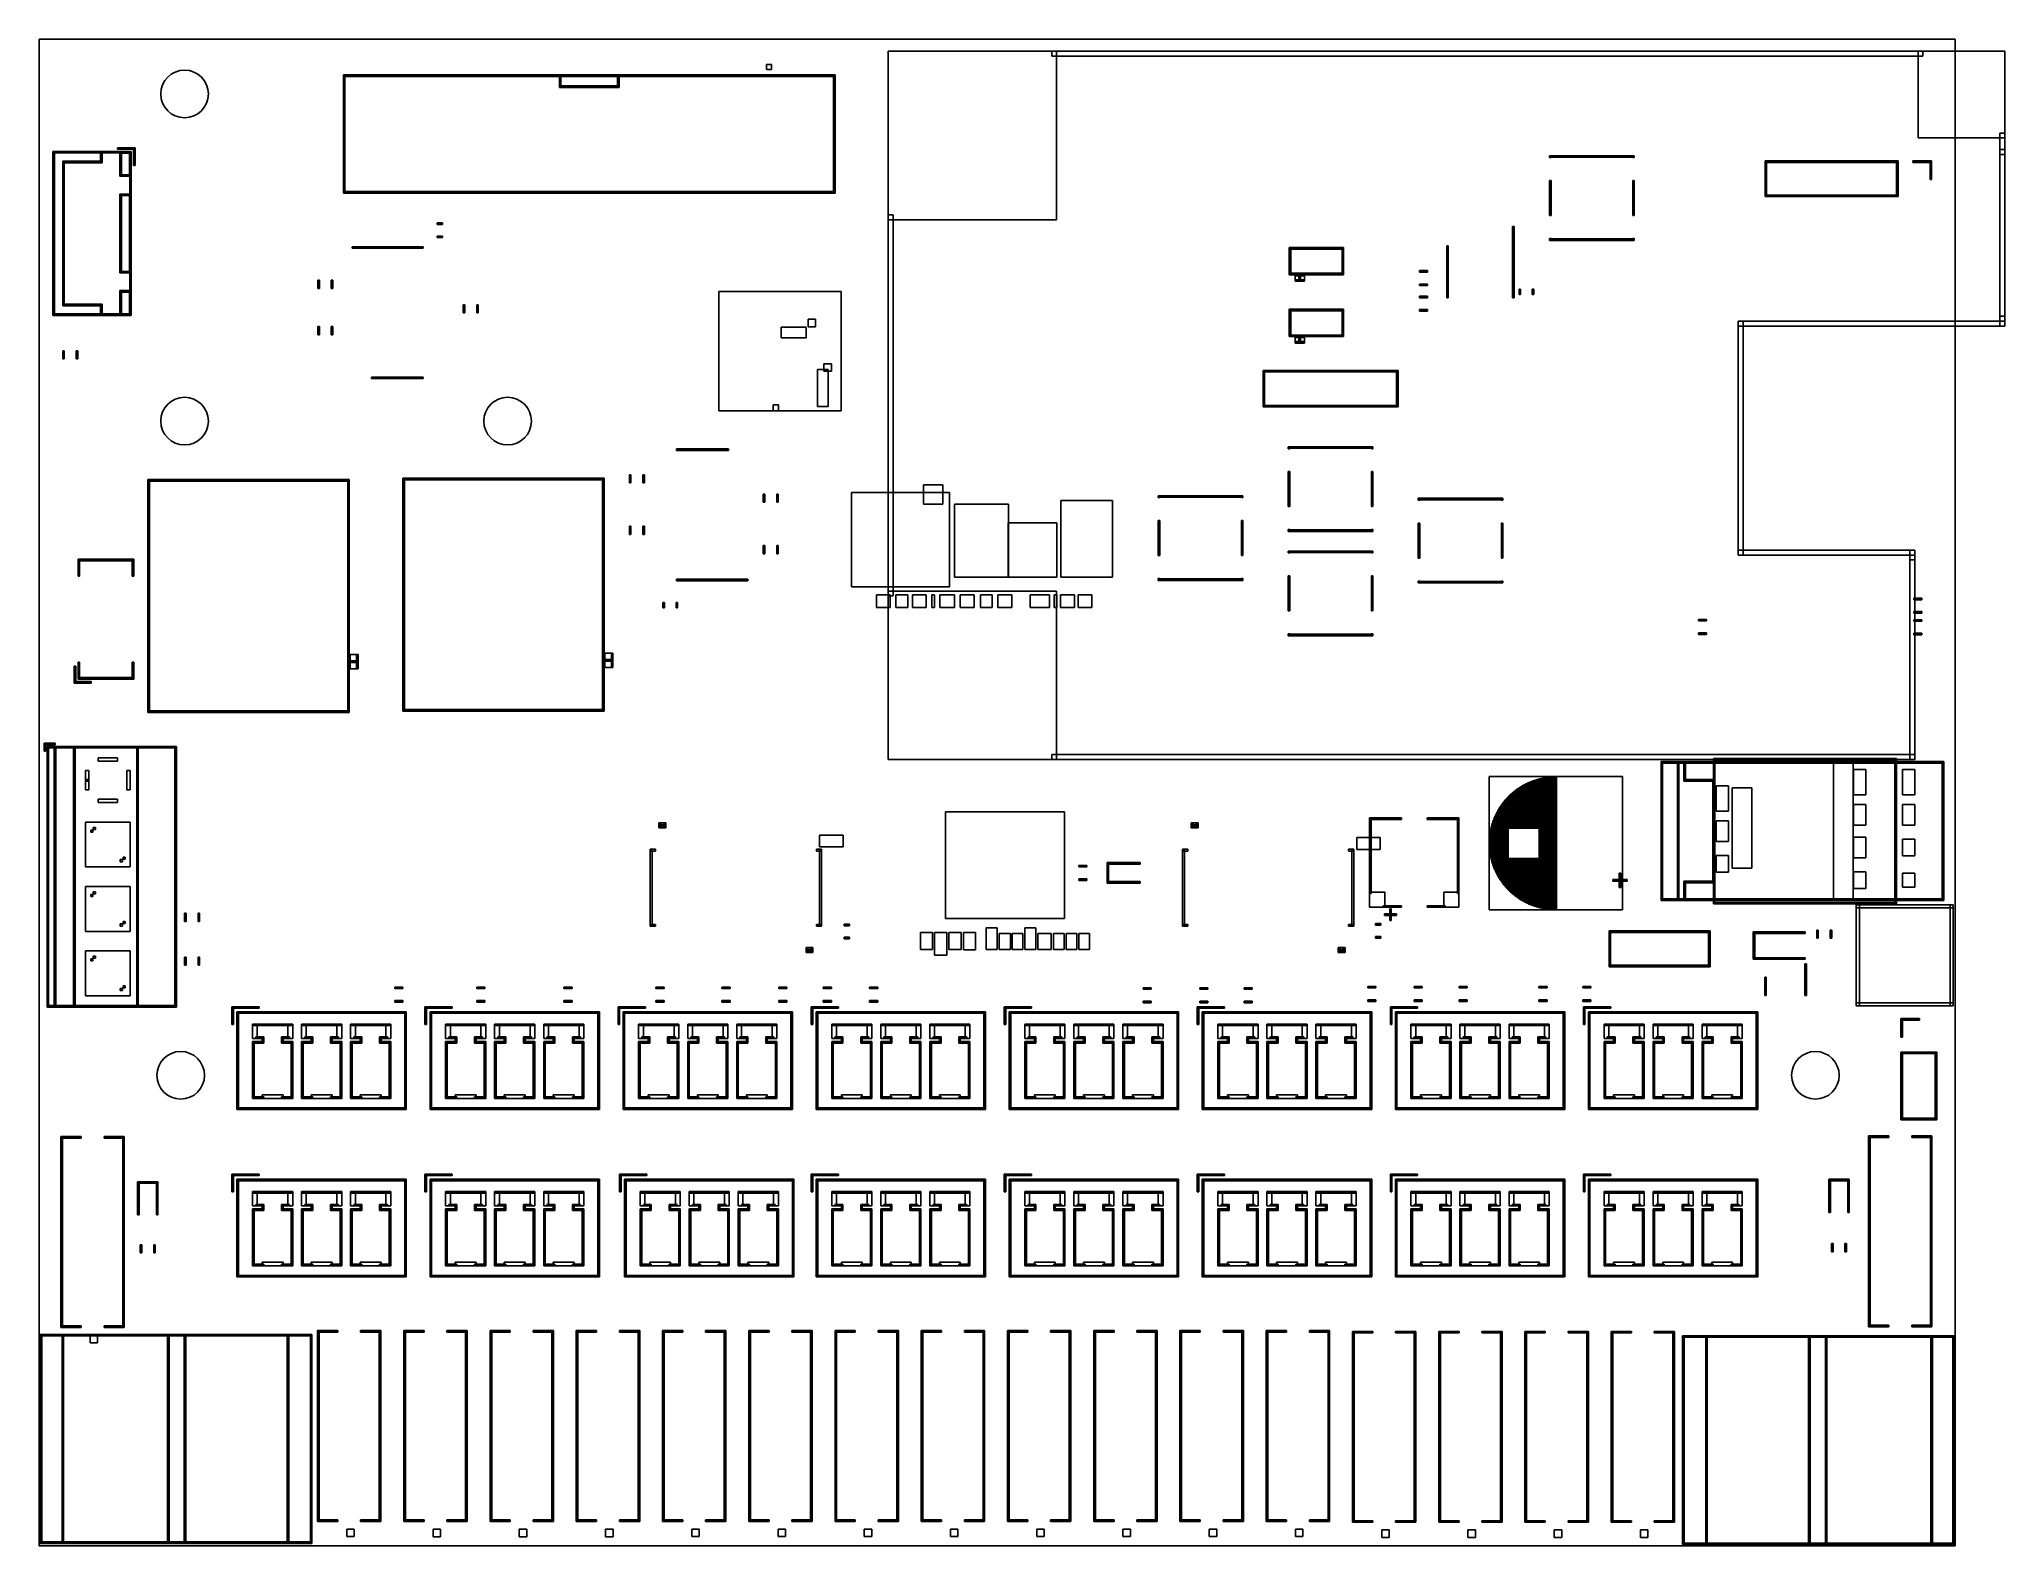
# Model space of a CAD drawing. Header units: metres. Extents: x 0 to 6012, y -4605 to 0.
import ezdxf

# ---------------------------------------------------------------- set-up
doc = ezdxf.new("R2010")
doc.units = ezdxf.units.M

msp = doc.modelspace()

# ---------------------------------------------------------------- linework, layer by layer
for p, q in [((0, 0), (5860.23622, 0)), ((0, 0), (0, -4604.96063)), ((5860.23622, 0), (5860.23622, -4604.96063)), ((0, -4604.96063), (5860.23622, -4604.96063))]:
    msp.add_line(p, q)
for centre in [(444.314961, -167.07874), (444.314961, -1167.07874), (1432.503937, -1167.07874), (432.503937, -3167.07874), (5432.503937, -3167.07874)]:
    msp.add_circle(centre, 72.834646)
at = {"layer": '1'}
for p, q in [((2596.633858, -36.594488), (3111.633858, -36.594488)), ((2596.633858, -36.594488), (2596.633858, -551.594488)), ((3096.633858, -36.594488), (5761.633858, -36.594488)), ((3096.633858, -36.594488), (3096.633858, -51.594488)), ((3096.633858, -51.594488), (5761.633858, -51.594488)), ((3111.633858, -36.594488), (3111.633858, -551.594488)), ((5746.633858, -36.594488), (6011.633858, -36.594488)), ((5746.633858, -36.594488), (5746.633858, -301.594488)), ((5761.633858, -36.594488), (5761.633858, -51.594488)), ((6011.633858, -36.594488), (6011.633858, -301.594488)), ((929.980315, -108.720472), (2434.192913, -108.720472)), ((929.980315, -108.720472), (929.980315, -113.720472)), ((929.980315, -108.720472), (934.980315, -108.720472)), ((929.980315, -108.720472), (929.980315, -470.019685)), ((929.980315, -113.720472), (2434.192913, -113.720472)), ((934.980315, -108.720472), (934.980315, -470.019685)), ((1590.724409, -109.086614), (1595.448819, -109.086614)), ((1590.724409, -109.086614), (1590.724409, -146.811024)), ((1595.448819, -109.086614), (1595.448819, -146.811024)), ((1768.724409, -109.086614), (1773.448819, -109.086614)), ((1768.724409, -109.086614), (1768.724409, -146.811024)), ((1773.448819, -109.086614), (1773.448819, -146.811024)), ((2224.212598, -76.574803), (2239.96063, -76.574803)), ((2224.212598, -76.574803), (2224.212598, -92.322835)), ((2224.212598, -92.322835), (2239.96063, -92.322835)), ((2239.96063, -76.574803), (2239.96063, -92.322835)), ((2429.192913, -108.720472), (2434.192913, -108.720472)), ((2429.192913, -108.720472), (2429.192913, -470.019685)), ((2434.192913, -108.720472), (2434.192913, -470.019685)), ((2434.192913, -108.720472), (2434.192913, -113.720472)), ((1590.724409, -142.086614), (1684.448819, -142.086614)), ((1590.724409, -142.086614), (1590.724409, -146.811024)), ((1590.724409, -146.811024), (1595.448819, -146.811024)), ((1590.724409, -146.811024), (1684.448819, -146.811024)), ((1679.724409, -142.086614), (1773.448819, -142.086614)), ((1679.724409, -142.086614), (1679.724409, -146.811024)), ((1679.724409, -146.811024), (1773.448819, -146.811024)), ((1684.448819, -142.086614), (1684.448819, -146.811024)), ((1768.724409, -146.811024), (1773.448819, -146.811024)), ((1773.448819, -142.086614), (1773.448819, -146.811024)), ((5996.633858, -286.594488), (6011.633858, -286.594488)), ((5996.633858, -286.594488), (5996.633858, -351.594488)), ((6011.633858, -286.594488), (6011.633858, -351.594488)), ((41.535433, -342.716535), (46.259843, -342.716535)), ((41.535433, -342.716535), (41.535433, -844.291339)), ((41.535433, -342.716535), (281.299213, -342.716535)), ((41.535433, -342.716535), (41.535433, -347.440945)), ((41.535433, -347.440945), (281.299213, -347.440945)), ((46.259843, -342.716535), (46.259843, -844.291339)), ((187.598425, -343.110236), (192.322835, -343.110236)), ((187.598425, -343.110236), (187.598425, -377.362205)), ((192.322835, -343.110236), (192.322835, -377.362205)), ((238.779528, -331.299213), (292.716535, -331.299213)), ((238.779528, -331.299213), (238.779528, -336.023622)), ((238.779528, -336.023622), (292.716535, -336.023622)), ((246.653543, -343.110236), (280.905512, -343.110236)), ((246.653543, -343.110236), (246.653543, -347.834646)), ((246.653543, -343.110236), (251.377953, -343.110236)), ((246.653543, -343.110236), (246.653543, -418.700787)), ((246.653543, -347.834646), (280.905512, -347.834646)), ((251.377953, -343.110236), (251.377953, -418.700787)), ((276.181102, -343.110236), (280.905512, -343.110236)), ((276.181102, -343.110236), (276.181102, -418.700787)), ((276.574803, -342.716535), (281.299213, -342.716535)), ((276.574803, -342.716535), (276.574803, -844.291339)), ((280.905512, -343.110236), (280.905512, -418.700787)), ((280.905512, -343.110236), (280.905512, -347.834646)), ((281.299213, -342.716535), (281.299213, -347.440945)), ((281.299213, -342.716535), (281.299213, -844.291339)), ((287.992126, -331.299213), (292.716535, -331.299213)), ((287.992126, -331.299213), (287.992126, -385.23622)), ((292.716535, -331.299213), (292.716535, -385.23622)), ((292.716535, -331.299213), (292.716535, -336.023622)), ((4619.488189, -355.708661), (4878.543307, -355.708661)), ((4619.488189, -355.708661), (4619.488189, -360.433071)), ((4619.488189, -355.708661), (4624.212598, -355.708661)), ((4619.488189, -355.708661), (4619.488189, -361.614173)), ((4619.488189, -360.433071), (4878.543307, -360.433071)), ((4624.212598, -355.708661), (4624.212598, -361.614173)), ((4873.818898, -355.708661), (4878.543307, -355.708661)), ((4873.818898, -355.708661), (4873.818898, -361.614173)), ((4878.543307, -355.708661), (4878.543307, -360.433071)), ((4878.543307, -355.708661), (4878.543307, -361.614173)), ((5746.633858, -301.594488), (6011.633858, -301.594488)), ((5996.633858, -336.594488), (6011.633858, -336.594488)), ((5996.633858, -336.594488), (5996.633858, -861.594488)), ((5996.633858, -351.594488), (6011.633858, -351.594488)), ((6011.633858, -336.594488), (6011.633858, -861.594488)), ((71.456693, -372.637795), (76.181102, -372.637795)), ((71.456693, -372.637795), (71.456693, -595.866142)), ((71.456693, -372.637795), (192.322835, -372.637795)), ((71.456693, -372.637795), (71.456693, -377.362205)), ((71.456693, -377.362205), (192.322835, -377.362205)), ((76.181102, -372.637795), (76.181102, -595.866142)), ((187.598425, -377.362205), (192.322835, -377.362205)), ((192.322835, -372.637795), (192.322835, -377.362205)), ((246.653543, -413.976378), (280.905512, -413.976378)), ((246.653543, -413.976378), (246.653543, -418.700787)), ((246.653543, -418.700787), (280.905512, -418.700787)), ((246.653543, -418.700787), (251.377953, -418.700787)), ((276.181102, -418.700787), (280.905512, -418.700787)), ((280.905512, -413.976378), (280.905512, -418.700787)), ((287.992126, -385.23622), (292.716535, -385.23622)), ((4619.488189, -361.614173), (4624.212598, -361.614173)), ((4873.818898, -361.614173), (4878.543307, -361.614173)), ((5278.543307, -371.456693), (5685.629921, -371.456693)), ((5278.543307, -371.456693), (5278.543307, -376.181102)), ((5278.543307, -371.456693), (5283.267717, -371.456693)), ((5278.543307, -371.456693), (5278.543307, -480.905512)), ((5278.543307, -376.181102), (5685.629921, -376.181102)), ((5283.267717, -371.456693), (5283.267717, -480.905512)), ((5680.905512, -371.456693), (5685.629921, -371.456693)), ((5680.905512, -371.456693), (5680.905512, -480.905512)), ((5685.629921, -371.456693), (5685.629921, -376.181102)), ((5685.629921, -371.456693), (5685.629921, -480.905512)), ((5730.905512, -371.456693), (5787.992126, -371.456693)), ((5730.905512, -371.456693), (5730.905512, -376.181102)), ((5730.905512, -376.181102), (5787.992126, -376.181102)), ((5783.267717, -371.456693), (5787.992126, -371.456693)), ((5783.267717, -371.456693), (5783.267717, -428.543307)), ((5787.992126, -371.456693), (5787.992126, -428.543307)), ((5787.992126, -371.456693), (5787.992126, -376.181102)), ((246.653543, -473.031496), (280.905512, -473.031496)), ((246.653543, -473.031496), (246.653543, -477.755906)), ((246.653543, -473.031496), (251.377953, -473.031496)), ((246.653543, -473.031496), (246.653543, -713.976378)), ((246.653543, -477.755906), (280.905512, -477.755906)), ((251.377953, -473.031496), (251.377953, -713.976378)), ((276.181102, -473.031496), (280.905512, -473.031496)), ((276.181102, -473.031496), (276.181102, -713.976378)), ((280.905512, -473.031496), (280.905512, -477.755906)), ((280.905512, -473.031496), (280.905512, -713.976378)), ((929.980315, -465.019685), (2434.192913, -465.019685)), ((929.980315, -465.019685), (929.980315, -470.019685)), ((929.980315, -470.019685), (2434.192913, -470.019685)), ((929.980315, -470.019685), (934.980315, -470.019685)), ((2429.192913, -470.019685), (2434.192913, -470.019685)), ((2434.192913, -465.019685), (2434.192913, -470.019685)), ((4619.488189, -431.692913), (4624.212598, -431.692913)), ((4619.488189, -431.692913), (4619.488189, -538.779528)), ((4624.212598, -431.692913), (4624.212598, -538.779528)), ((4873.818898, -431.692913), (4878.543307, -431.692913)), ((4873.818898, -431.692913), (4873.818898, -538.779528)), ((4878.543307, -431.692913), (4878.543307, -538.779528)), ((5278.543307, -476.181102), (5685.629921, -476.181102)), ((5278.543307, -476.181102), (5278.543307, -480.905512)), ((5278.543307, -480.905512), (5685.629921, -480.905512)), ((5278.543307, -480.905512), (5283.267717, -480.905512)), ((5680.905512, -480.905512), (5685.629921, -480.905512)), ((5685.629921, -476.181102), (5685.629921, -480.905512)), ((5783.267717, -428.543307), (5787.992126, -428.543307)), ((2596.633858, -536.594488), (2611.633858, -536.594488)), ((2596.633858, -536.594488), (2596.633858, -1701.594488)), ((2611.633858, -536.594488), (2611.633858, -1701.594488)), ((4619.488189, -538.779528), (4624.212598, -538.779528)), ((4873.818898, -538.779528), (4878.543307, -538.779528)), ((71.456693, -591.141732), (76.181102, -591.141732)), ((71.456693, -591.141732), (71.456693, -814.370079)), ((71.456693, -595.866142), (76.181102, -595.866142)), ((76.181102, -591.141732), (76.181102, -814.370079)), ((1217.272953, -561.220472), (1233.514449, -561.220472)), ((1217.272953, -561.220472), (1217.272953, -565.944882)), ((1217.272953, -565.944882), (1233.514449, -565.944882)), ((1233.514449, -561.220472), (1233.514449, -565.944882)), ((2596.633858, -551.594488), (3111.633858, -551.594488)), ((4506.496063, -572.637795), (4511.220472, -572.637795)), ((4506.496063, -572.637795), (4506.496063, -713.188976)), ((4511.220472, -572.637795), (4511.220472, -713.188976)), ((957.283465, -634.055118), (1097.834646, -634.055118)), ((957.283465, -634.055118), (957.283465, -638.779528)), ((957.283465, -638.779528), (1097.834646, -638.779528)), ((1093.110236, -634.055118), (1174.606299, -634.055118)), ((1093.110236, -634.055118), (1093.110236, -638.779528)), ((1093.110236, -638.779528), (1174.606299, -638.779528)), ((1097.834646, -634.055118), (1097.834646, -638.779528)), ((1174.606299, -634.055118), (1174.606299, -638.779528)), ((1217.272953, -601.377953), (1233.514449, -601.377953)), ((1217.272953, -601.377953), (1217.272953, -606.102362)), ((1217.272953, -606.102362), (1233.514449, -606.102362)), ((1233.514449, -601.377953), (1233.514449, -606.102362)), ((3823.425197, -636.417323), (3989.566929, -636.417323)), ((3823.425197, -636.417323), (3823.425197, -641.141732)), ((3823.425197, -636.417323), (3828.149606, -636.417323)), ((3823.425197, -636.417323), (3823.425197, -719.88189)), ((3823.425197, -641.141732), (3989.566929, -641.141732)), ((3828.149606, -636.417323), (3828.149606, -719.88189)), ((3984.84252, -636.417323), (3989.566929, -636.417323)), ((3984.84252, -636.417323), (3984.84252, -719.88189)), ((3989.566929, -636.417323), (3989.566929, -719.88189)), ((3989.566929, -636.417323), (3989.566929, -641.141732)), ((4304.92126, -631.692913), (4309.645669, -631.692913)), ((4304.92126, -631.692913), (4304.92126, -713.188976)), ((4309.645669, -631.692913), (4309.645669, -713.188976)), ((4619.488189, -608.858268), (4624.212598, -608.858268)), ((4619.488189, -608.858268), (4619.488189, -614.76378)), ((4619.488189, -610.03937), (4878.543307, -610.03937)), ((4619.488189, -610.03937), (4619.488189, -614.76378)), ((4619.488189, -614.76378), (4878.543307, -614.76378)), ((4619.488189, -614.76378), (4624.212598, -614.76378)), ((4624.212598, -608.858268), (4624.212598, -614.76378)), ((4873.818898, -608.858268), (4878.543307, -608.858268)), ((4873.818898, -608.858268), (4873.818898, -614.76378)), ((4873.818898, -614.76378), (4878.543307, -614.76378)), ((4878.543307, -608.858268), (4878.543307, -614.76378)), ((4878.543307, -610.03937), (4878.543307, -614.76378)), ((246.653543, -709.251969), (280.905512, -709.251969)), ((246.653543, -709.251969), (246.653543, -713.976378)), ((246.653543, -713.976378), (251.377953, -713.976378)), ((246.653543, -713.976378), (280.905512, -713.976378)), ((276.181102, -713.976378), (280.905512, -713.976378)), ((280.905512, -709.251969), (280.905512, -713.976378)), ((3823.425197, -715.15748), (3989.566929, -715.15748)), ((3823.425197, -715.15748), (3823.425197, -719.88189)), ((3823.425197, -719.88189), (3989.566929, -719.88189)), ((3823.425197, -719.88189), (3828.149606, -719.88189)), ((3984.84252, -719.88189), (3989.566929, -719.88189)), ((3989.566929, -715.15748), (3989.566929, -719.88189)), ((4221.270709, -707.185039), (4246.052126, -707.185039)), ((4221.270709, -707.185039), (4221.270709, -711.909449)), ((4221.270709, -711.909449), (4246.052126, -711.909449)), ((4246.052126, -707.185039), (4246.052126, -711.909449)), ((4304.92126, -708.464567), (4309.645669, -708.464567)), ((4304.92126, -708.464567), (4304.92126, -789.96063)), ((4304.92126, -713.188976), (4309.645669, -713.188976)), ((4309.645669, -708.464567), (4309.645669, -789.96063)), ((4506.496063, -708.464567), (4511.220472, -708.464567)), ((4506.496063, -708.464567), (4506.496063, -789.96063)), ((4506.496063, -713.188976), (4511.220472, -713.188976)), ((4511.220472, -708.464567), (4511.220472, -789.96063)), ((246.653543, -768.307087), (251.377953, -768.307087)), ((246.653543, -768.307087), (246.653543, -843.897638)), ((246.653543, -768.307087), (280.905512, -768.307087)), ((246.653543, -768.307087), (246.653543, -773.031496)), ((246.653543, -773.031496), (280.905512, -773.031496)), ((251.377953, -768.307087), (251.377953, -843.897638)), ((276.181102, -768.307087), (280.905512, -768.307087)), ((276.181102, -768.307087), (276.181102, -843.897638)), ((280.905512, -768.307087), (280.905512, -843.897638)), ((280.905512, -768.307087), (280.905512, -773.031496)), ((852.066929, -736.625039), (856.791339, -736.625039)), ((852.066929, -736.625039), (852.066929, -761.406457)), ((852.066929, -761.406457), (856.791339, -761.406457)), ((856.791339, -736.625039), (856.791339, -761.406457)), ((893.208661, -736.625039), (897.933071, -736.625039)), ((893.208661, -736.625039), (893.208661, -761.406457)), ((893.208661, -761.406457), (897.933071, -761.406457)), ((897.933071, -736.625039), (897.933071, -761.406457)), ((2078.774331, -771.280079), (2453.013465, -771.280079)), ((2078.774331, -771.280079), (2078.774331, -1135.670551)), ((2453.013465, -771.280079), (2453.013465, -1135.670551)), ((3841.141732, -723.031496), (3857.677165, -723.031496)), ((3841.141732, -723.031496), (3841.141732, -739.566929)), ((3841.141732, -734.84252), (3869.488189, -734.84252)), ((3841.141732, -734.84252), (3841.141732, -739.566929)), ((3841.141732, -739.566929), (3869.488189, -739.566929)), ((3841.141732, -739.566929), (3857.677165, -739.566929)), ((3852.952756, -723.031496), (3869.488189, -723.031496)), ((3852.952756, -723.031496), (3852.952756, -739.566929)), ((3852.952756, -739.566929), (3869.488189, -739.566929)), ((3857.677165, -723.031496), (3857.677165, -739.566929)), ((3869.488189, -723.031496), (3869.488189, -739.566929)), ((3869.488189, -734.84252), (3869.488189, -739.566929)), ((4221.270709, -748.326772), (4246.052126, -748.326772)), ((4221.270709, -748.326772), (4221.270709, -753.051181)), ((4221.270709, -753.051181), (4246.052126, -753.051181)), ((4246.052126, -748.326772), (4246.052126, -753.051181)), ((4526.181102, -763.828071), (4530.905512, -763.828071)), ((4526.181102, -763.828071), (4526.181102, -780.069567)), ((4526.181102, -780.069567), (4530.905512, -780.069567)), ((4530.905512, -763.828071), (4530.905512, -780.069567)), ((4566.338583, -763.828071), (4571.062992, -763.828071)), ((4566.338583, -763.828071), (4566.338583, -780.069567)), ((4566.338583, -780.069567), (4571.062992, -780.069567)), ((4571.062992, -763.828071), (4571.062992, -780.069567)), ((41.535433, -839.566929), (281.299213, -839.566929)), ((41.535433, -839.566929), (41.535433, -844.291339)), ((71.456693, -809.645669), (192.322835, -809.645669)), ((71.456693, -809.645669), (71.456693, -814.370079)), ((71.456693, -814.370079), (76.181102, -814.370079)), ((71.456693, -814.370079), (192.322835, -814.370079)), ((187.598425, -809.645669), (192.322835, -809.645669)), ((187.598425, -809.645669), (187.598425, -843.897638)), ((192.322835, -809.645669), (192.322835, -843.897638)), ((192.322835, -809.645669), (192.322835, -814.370079)), ((246.653543, -839.173228), (280.905512, -839.173228)), ((246.653543, -839.173228), (246.653543, -843.897638)), ((280.905512, -839.173228), (280.905512, -843.897638)), ((281.299213, -839.566929), (281.299213, -844.291339)), ((1296.948819, -811.428189), (1301.673228, -811.428189)), ((1296.948819, -811.428189), (1296.948819, -836.209606)), ((1296.948819, -836.209606), (1301.673228, -836.209606)), ((1301.673228, -811.428189), (1301.673228, -836.209606)), ((1338.090551, -811.428189), (1342.814961, -811.428189)), ((1338.090551, -811.428189), (1338.090551, -836.209606)), ((1338.090551, -836.209606), (1342.814961, -836.209606)), ((1342.814961, -811.428189), (1342.814961, -836.209606)), ((3823.425197, -825.393701), (3989.566929, -825.393701)), ((3823.425197, -825.393701), (3823.425197, -830.11811)), ((3823.425197, -825.393701), (3828.149606, -825.393701)), ((3823.425197, -825.393701), (3823.425197, -908.858268)), ((3823.425197, -830.11811), (3989.566929, -830.11811)), ((3828.149606, -825.393701), (3828.149606, -908.858268)), ((3984.84252, -825.393701), (3989.566929, -825.393701)), ((3984.84252, -825.393701), (3984.84252, -908.858268)), ((3989.566929, -825.393701), (3989.566929, -908.858268)), ((3989.566929, -825.393701), (3989.566929, -830.11811)), ((4221.270709, -785.137795), (4246.052126, -785.137795)), ((4221.270709, -785.137795), (4221.270709, -789.862205)), ((4221.270709, -789.862205), (4246.052126, -789.862205)), ((4221.270709, -826.279528), (4246.052126, -826.279528)), ((4221.270709, -826.279528), (4221.270709, -831.003937)), ((4221.270709, -831.003937), (4246.052126, -831.003937)), ((4246.052126, -785.137795), (4246.052126, -789.862205)), ((4246.052126, -826.279528), (4246.052126, -831.003937)), ((4304.92126, -789.96063), (4309.645669, -789.96063)), ((4506.496063, -789.96063), (4511.220472, -789.96063)), ((41.535433, -844.291339), (281.299213, -844.291339)), ((41.535433, -844.291339), (46.259843, -844.291339)), ((187.598425, -843.897638), (192.322835, -843.897638)), ((246.653543, -843.897638), (251.377953, -843.897638)), ((246.653543, -843.897638), (280.905512, -843.897638)), ((276.181102, -843.897638), (280.905512, -843.897638)), ((276.574803, -844.291339), (281.299213, -844.291339)), ((852.066929, -878.357323), (856.791339, -878.357323)), ((852.066929, -878.357323), (852.066929, -903.13874)), ((856.791339, -878.357323), (856.791339, -903.13874)), ((893.208661, -878.357323), (897.933071, -878.357323)), ((893.208661, -878.357323), (893.208661, -903.13874)), ((897.933071, -878.357323), (897.933071, -903.13874)), ((2269.544134, -879.760157), (2345.38126, -879.760157)), ((2269.544134, -879.760157), (2269.544134, -912.659409)), ((2345.38126, -879.760157), (2345.38126, -912.659409)), ((2351.594843, -855.619055), (2374.186339, -855.619055)), ((2351.594843, -855.619055), (2351.594843, -878.480591)), ((2351.594843, -878.480591), (2374.186339, -878.480591)), ((2374.186339, -855.619055), (2374.186339, -878.480591)), ((5196.633858, -861.594488), (5211.633858, -861.594488)), ((5196.633858, -861.594488), (5196.633858, -1576.594488)), ((5196.633858, -861.594488), (6011.633858, -861.594488)), ((5196.633858, -861.594488), (5196.633858, -876.594488)), ((5196.633858, -876.594488), (6011.633858, -876.594488)), ((5211.633858, -861.594488), (5211.633858, -1576.594488)), ((5996.633858, -846.594488), (6011.633858, -846.594488)), ((5996.633858, -846.594488), (5996.633858, -876.594488)), ((5996.633858, -861.594488), (6011.633858, -861.594488)), ((5996.633858, -876.594488), (6011.633858, -876.594488)), ((6011.633858, -846.594488), (6011.633858, -876.594488)), ((6011.633858, -861.594488), (6011.633858, -876.594488)), ((71.555118, -952.17622), (76.279528, -952.17622)), ((71.555118, -952.17622), (71.555118, -976.957638)), ((76.279528, -952.17622), (76.279528, -976.957638)), ((112.69685, -952.17622), (117.42126, -952.17622)), ((112.69685, -952.17622), (112.69685, -976.957638)), ((117.42126, -952.17622), (117.42126, -976.957638)), ((852.066929, -903.13874), (856.791339, -903.13874)), ((893.208661, -903.13874), (897.933071, -903.13874)), ((2269.544134, -912.659409), (2345.38126, -912.659409)), ((3823.425197, -904.133858), (3989.566929, -904.133858)), ((3823.425197, -904.133858), (3823.425197, -908.858268)), ((3823.425197, -908.858268), (3989.566929, -908.858268)), ((3823.425197, -908.858268), (3828.149606, -908.858268)), ((3841.141732, -912.007874), (3857.677165, -912.007874)), ((3841.141732, -912.007874), (3841.141732, -928.543307)), ((3841.141732, -923.818898), (3869.488189, -923.818898)), ((3841.141732, -923.818898), (3841.141732, -928.543307)), ((3841.141732, -928.543307), (3869.488189, -928.543307)), ((3841.141732, -928.543307), (3857.677165, -928.543307)), ((3852.952756, -912.007874), (3869.488189, -912.007874)), ((3852.952756, -912.007874), (3852.952756, -928.543307)), ((3852.952756, -928.543307), (3869.488189, -928.543307)), ((3857.677165, -912.007874), (3857.677165, -928.543307)), ((3869.488189, -912.007874), (3869.488189, -928.543307)), ((3869.488189, -923.818898), (3869.488189, -928.543307)), ((3984.84252, -908.858268), (3989.566929, -908.858268)), ((3989.566929, -904.133858), (3989.566929, -908.858268)), ((71.555118, -976.957638), (76.279528, -976.957638)), ((112.69685, -976.957638), (117.42126, -976.957638)), ((2380.180315, -1009.435354), (2412.690866, -1009.435354)), ((2380.180315, -1009.435354), (2380.180315, -1122.74378)), ((2399.740512, -991.952598), (2422.996654, -991.952598)), ((2399.740512, -991.952598), (2399.740512, -1014.020984)), ((2399.740512, -1014.020984), (2422.996654, -1014.020984)), ((2412.690866, -1009.435354), (2412.690866, -1122.74378)), ((2422.996654, -991.952598), (2422.996654, -1014.020984)), ((3743.110236, -1012.007874), (4156.496063, -1012.007874)), ((3743.110236, -1012.007874), (3743.110236, -1016.732283)), ((3743.110236, -1012.007874), (3747.834646, -1012.007874)), ((3743.110236, -1012.007874), (3743.110236, -1123.818898)), ((3743.110236, -1016.732283), (4156.496063, -1016.732283)), ((3747.834646, -1012.007874), (3747.834646, -1123.818898)), ((4151.771654, -1012.007874), (4156.496063, -1012.007874)), ((4151.771654, -1012.007874), (4151.771654, -1123.818898)), ((4156.496063, -1012.007874), (4156.496063, -1016.732283)), ((4156.496063, -1012.007874), (4156.496063, -1123.818898)), ((1016.338583, -1032.480315), (1097.834646, -1032.480315)), ((1016.338583, -1032.480315), (1016.338583, -1037.204724)), ((1016.338583, -1037.204724), (1097.834646, -1037.204724)), ((1093.110236, -1032.480315), (1174.606299, -1032.480315)), ((1093.110236, -1032.480315), (1093.110236, -1037.204724)), ((1093.110236, -1037.204724), (1174.606299, -1037.204724)), ((1097.834646, -1032.480315), (1097.834646, -1037.204724)), ((1174.606299, -1032.480315), (1174.606299, -1037.204724)), ((2078.774331, -1135.670551), (2453.013465, -1135.670551)), ((2244.233425, -1117.620472), (2260.630512, -1117.620472)), ((2244.233425, -1117.620472), (2244.233425, -1135.70878)), ((2244.233425, -1135.70878), (2260.630512, -1135.70878)), ((2260.630512, -1117.620472), (2260.630512, -1135.70878)), ((2380.180315, -1122.74378), (2412.690866, -1122.74378)), ((3743.110236, -1119.094488), (4156.496063, -1119.094488)), ((3743.110236, -1119.094488), (3743.110236, -1123.818898)), ((3743.110236, -1123.818898), (4156.496063, -1123.818898)), ((3743.110236, -1123.818898), (3747.834646, -1123.818898)), ((4151.771654, -1123.818898), (4156.496063, -1123.818898)), ((4156.496063, -1119.094488), (4156.496063, -1123.818898)), ((1949.409449, -1252.165354), (2030.905512, -1252.165354)), ((1949.409449, -1252.165354), (1949.409449, -1256.889764)), ((1949.409449, -1256.889764), (2030.905512, -1256.889764)), ((2026.181102, -1252.165354), (2107.677165, -1252.165354)), ((2026.181102, -1252.165354), (2026.181102, -1256.889764)), ((2026.181102, -1256.889764), (2107.677165, -1256.889764)), ((2030.905512, -1252.165354), (2030.905512, -1256.889764)), ((2107.677165, -1252.165354), (2107.677165, -1256.889764)), ((3820.275591, -1245.472441), (3825, -1245.472441)), ((3820.275591, -1245.472441), (3820.275591, -1251.377953)), ((3820.275591, -1245.472441), (4079.330709, -1245.472441)), ((3820.275591, -1245.472441), (3820.275591, -1250.19685)), ((3820.275591, -1250.19685), (4079.330709, -1250.19685)), ((3820.275591, -1251.377953), (3825, -1251.377953)), ((3825, -1245.472441), (3825, -1251.377953)), ((4074.606299, -1245.472441), (4079.330709, -1245.472441)), ((4074.606299, -1245.472441), (4074.606299, -1251.377953)), ((4074.606299, -1251.377953), (4079.330709, -1251.377953)), ((4079.330709, -1245.472441), (4079.330709, -1251.377953)), ((4079.330709, -1245.472441), (4079.330709, -1250.19685)), ((3820.275591, -1321.456693), (3825, -1321.456693)), ((3820.275591, -1321.456693), (3820.275591, -1428.543307)), ((3825, -1321.456693), (3825, -1428.543307)), ((4074.606299, -1321.456693), (4079.330709, -1321.456693)), ((4074.606299, -1321.456693), (4074.606299, -1428.543307)), ((4079.330709, -1321.456693), (4079.330709, -1428.543307)), ((332.38189, -1345.866142), (948.129921, -1345.866142)), ((332.38189, -1345.866142), (332.38189, -1350.590551)), ((332.38189, -1345.866142), (337.106299, -1345.866142)), ((332.38189, -1345.866142), (332.38189, -2057.677165)), ((332.38189, -1350.590551), (948.129921, -1350.590551)), ((337.106299, -1345.866142), (337.106299, -2057.677165)), ((943.405512, -1345.866142), (948.129921, -1345.866142)), ((943.405512, -1345.866142), (943.405512, -2057.677165)), ((948.129921, -1345.866142), (948.129921, -1350.590551)), ((948.129921, -1345.866142), (948.129921, -2057.677165)), ((1111.909449, -1341.929134), (1727.65748, -1341.929134)), ((1111.909449, -1341.929134), (1111.909449, -1346.653543)), ((1111.909449, -1341.929134), (1116.633858, -1341.929134)), ((1111.909449, -1341.929134), (1111.909449, -2053.740157)), ((1111.909449, -1346.653543), (1727.65748, -1346.653543)), ((1116.633858, -1341.929134), (1116.633858, -2053.740157)), ((1722.933071, -1341.929134), (1727.65748, -1341.929134)), ((1722.933071, -1341.929134), (1722.933071, -2053.740157)), ((1727.65748, -1341.929134), (1727.65748, -2053.740157)), ((1727.65748, -1341.929134), (1727.65748, -1346.653543)), ((1804.822835, -1331.113228), (1809.547244, -1331.113228)), ((1804.822835, -1331.113228), (1804.822835, -1355.894646)), ((1804.822835, -1355.894646), (1809.547244, -1355.894646)), ((1809.547244, -1331.113228), (1809.547244, -1355.894646)), ((1845.964567, -1331.113228), (1850.688976, -1331.113228)), ((1845.964567, -1331.113228), (1845.964567, -1355.894646)), ((1845.964567, -1355.894646), (1850.688976, -1355.894646)), ((1850.688976, -1331.113228), (1850.688976, -1355.894646)), ((2704.462874, -1361.567638), (2763.689449, -1361.567638)), ((2704.462874, -1361.567638), (2704.462874, -1421.016142)), ((2763.689449, -1361.567638), (2763.689449, -1421.016142)), ((2214.271654, -1390.168346), (2218.996063, -1390.168346)), ((2214.271654, -1390.168346), (2214.271654, -1414.949764)), ((2214.271654, -1414.949764), (2218.996063, -1414.949764)), ((2218.996063, -1390.168346), (2218.996063, -1414.949764)), ((2255.413386, -1390.168346), (2260.137795, -1390.168346)), ((2255.413386, -1390.168346), (2255.413386, -1414.949764)), ((2255.413386, -1414.949764), (2260.137795, -1414.949764)), ((2260.137795, -1390.168346), (2260.137795, -1414.949764)), ((2484.100236, -1385.103386), (2784.423386, -1385.103386)), ((2484.100236, -1385.103386), (2484.100236, -1674.056614)), ((2704.462874, -1421.016142), (2763.689449, -1421.016142)), ((2784.423386, -1385.103386), (2784.423386, -1674.056614)), ((2799.119685, -1420.579961), (2964.211181, -1420.579961)), ((2799.119685, -1420.579961), (2799.119685, -1644.490157)), ((2964.211181, -1420.579961), (2964.211181, -1644.490157)), ((3124.917126, -1410.234685), (3282.426772, -1410.234685)), ((3124.917126, -1410.234685), (3124.917126, -1644.675197)), ((3282.426772, -1410.234685), (3282.426772, -1644.675197)), ((3422.637795, -1395.07874), (3681.692913, -1395.07874)), ((3422.637795, -1395.07874), (3422.637795, -1399.80315)), ((3422.637795, -1395.07874), (3427.362205, -1395.07874)), ((3422.637795, -1395.07874), (3422.637795, -1400.984252)), ((3422.637795, -1399.80315), (3681.692913, -1399.80315)), ((3422.637795, -1400.984252), (3427.362205, -1400.984252)), ((3427.362205, -1395.07874), (3427.362205, -1400.984252)), ((3676.968504, -1395.07874), (3681.692913, -1395.07874)), ((3676.968504, -1395.07874), (3676.968504, -1400.984252)), ((3676.968504, -1400.984252), (3681.692913, -1400.984252)), ((3681.692913, -1395.07874), (3681.692913, -1399.80315)), ((3681.692913, -1395.07874), (3681.692913, -1400.984252)), ((3820.275591, -1428.543307), (3825, -1428.543307)), ((4074.606299, -1428.543307), (4079.330709, -1428.543307)), ((4217.913386, -1402.952756), (4222.637795, -1402.952756)), ((4217.913386, -1402.952756), (4217.913386, -1408.858268)), ((4217.913386, -1402.952756), (4476.968504, -1402.952756)), ((4217.913386, -1402.952756), (4217.913386, -1407.677165)), ((4217.913386, -1407.677165), (4476.968504, -1407.677165)), ((4217.913386, -1408.858268), (4222.637795, -1408.858268)), ((4222.637795, -1402.952756), (4222.637795, -1408.858268)), ((4472.244094, -1402.952756), (4476.968504, -1402.952756)), ((4472.244094, -1402.952756), (4472.244094, -1408.858268)), ((4472.244094, -1408.858268), (4476.968504, -1408.858268)), ((4476.968504, -1402.952756), (4476.968504, -1408.858268)), ((4476.968504, -1402.952756), (4476.968504, -1407.677165)), ((1804.822835, -1488.593543), (1809.547244, -1488.593543)), ((1804.822835, -1488.593543), (1804.822835, -1513.374961)), ((1809.547244, -1488.593543), (1809.547244, -1513.374961)), ((1845.964567, -1488.593543), (1850.688976, -1488.593543)), ((1845.964567, -1488.593543), (1845.964567, -1513.374961)), ((1850.688976, -1488.593543), (1850.688976, -1513.374961)), ((2963.464961, -1478.06122), (3112.356575, -1478.06122)), ((2963.464961, -1478.06122), (2963.464961, -1644.523976)), ((3112.356575, -1478.06122), (3112.356575, -1644.523976)), ((3422.637795, -1471.062992), (3427.362205, -1471.062992)), ((3422.637795, -1471.062992), (3422.637795, -1578.149606)), ((3427.362205, -1471.062992), (3427.362205, -1578.149606)), ((3676.968504, -1471.062992), (3681.692913, -1471.062992)), ((3676.968504, -1471.062992), (3676.968504, -1578.149606)), ((3681.692913, -1471.062992), (3681.692913, -1578.149606)), ((3820.275591, -1498.622047), (3825, -1498.622047)), ((3820.275591, -1498.622047), (3820.275591, -1504.527559)), ((3820.275591, -1499.80315), (4079.330709, -1499.80315)), ((3820.275591, -1499.80315), (3820.275591, -1504.527559)), ((3825, -1498.622047), (3825, -1504.527559)), ((4074.606299, -1498.622047), (4079.330709, -1498.622047)), ((4074.606299, -1498.622047), (4074.606299, -1504.527559)), ((4079.330709, -1498.622047), (4079.330709, -1504.527559)), ((4079.330709, -1499.80315), (4079.330709, -1504.527559)), ((4217.913386, -1478.937008), (4222.637795, -1478.937008)), ((4217.913386, -1478.937008), (4217.913386, -1586.023622)), ((4222.637795, -1478.937008), (4222.637795, -1586.023622)), ((4472.244094, -1478.937008), (4476.968504, -1478.937008)), ((4472.244094, -1478.937008), (4472.244094, -1586.023622)), ((4476.968504, -1478.937008), (4476.968504, -1586.023622)), ((1804.822835, -1513.374961), (1809.547244, -1513.374961)), ((1845.964567, -1513.374961), (1850.688976, -1513.374961)), ((2214.271654, -1547.648661), (2218.996063, -1547.648661)), ((2214.271654, -1547.648661), (2214.271654, -1572.430079)), ((2218.996063, -1547.648661), (2218.996063, -1572.430079)), ((2255.413386, -1547.648661), (2260.137795, -1547.648661)), ((2255.413386, -1547.648661), (2255.413386, -1572.430079)), ((2260.137795, -1547.648661), (2260.137795, -1572.430079)), ((3820.275591, -1504.527559), (4079.330709, -1504.527559)), ((3820.275591, -1504.527559), (3825, -1504.527559)), ((4074.606299, -1504.527559), (4079.330709, -1504.527559)), ((5196.633858, -1561.594488), (5736.633858, -1561.594488)), ((5196.633858, -1561.594488), (5196.633858, -1576.594488)), ((5721.633858, -1561.594488), (5736.633858, -1561.594488)), ((5721.633858, -1561.594488), (5721.633858, -1591.594488)), ((5736.633858, -1561.594488), (5736.633858, -1591.594488)), ((5736.633858, -1561.594488), (5736.633858, -1576.594488)), ((118.700787, -1589.173228), (288.779528, -1589.173228)), ((118.700787, -1589.173228), (118.700787, -1593.897638)), ((118.700787, -1589.173228), (123.425197, -1589.173228)), ((118.700787, -1589.173228), (118.700787, -1641.141732)), ((118.700787, -1593.897638), (288.779528, -1593.897638)), ((123.425197, -1589.173228), (123.425197, -1641.141732)), ((284.055118, -1589.173228), (288.779528, -1589.173228)), ((284.055118, -1589.173228), (284.055118, -1641.141732)), ((288.779528, -1589.173228), (288.779528, -1593.897638)), ((288.779528, -1589.173228), (288.779528, -1641.141732)), ((2214.271654, -1572.430079), (2218.996063, -1572.430079)), ((2255.413386, -1572.430079), (2260.137795, -1572.430079)), ((3422.637795, -1578.149606), (3427.362205, -1578.149606)), ((3676.968504, -1578.149606), (3681.692913, -1578.149606)), ((3820.275591, -1564.370079), (3825, -1564.370079)), ((3820.275591, -1564.370079), (3820.275591, -1570.275591)), ((3820.275591, -1564.370079), (4079.330709, -1564.370079)), ((3820.275591, -1564.370079), (3820.275591, -1569.094488)), ((3820.275591, -1569.094488), (4079.330709, -1569.094488)), ((3820.275591, -1570.275591), (3825, -1570.275591)), ((3825, -1564.370079), (3825, -1570.275591)), ((4074.606299, -1564.370079), (4079.330709, -1564.370079)), ((4074.606299, -1564.370079), (4074.606299, -1570.275591)), ((4074.606299, -1570.275591), (4079.330709, -1570.275591)), ((4079.330709, -1564.370079), (4079.330709, -1569.094488)), ((4079.330709, -1564.370079), (4079.330709, -1570.275591)), ((4217.913386, -1586.023622), (4222.637795, -1586.023622)), ((4472.244094, -1586.023622), (4476.968504, -1586.023622)), ((5196.633858, -1576.594488), (5211.633858, -1576.594488)), ((5196.633858, -1576.594488), (5736.633858, -1576.594488)), ((5721.633858, -1576.594488), (5736.633858, -1576.594488)), ((5721.633858, -1576.594488), (5721.633858, -2201.594488)), ((5721.633858, -1591.594488), (5736.633858, -1591.594488)), ((5736.633858, -1576.594488), (5736.633858, -2201.594488)), ((118.700787, -1641.141732), (123.425197, -1641.141732)), ((284.055118, -1641.141732), (288.779528, -1641.141732)), ((1949.409449, -1650.590551), (2030.905512, -1650.590551)), ((1949.409449, -1650.590551), (1949.409449, -1655.314961)), ((1949.409449, -1655.314961), (2030.905512, -1655.314961)), ((2026.181102, -1650.590551), (2166.732283, -1650.590551)), ((2026.181102, -1650.590551), (2026.181102, -1655.314961)), ((2026.181102, -1655.314961), (2166.732283, -1655.314961)), ((2030.905512, -1650.590551), (2030.905512, -1655.314961)), ((2166.732283, -1650.590551), (2166.732283, -1655.314961)), ((2484.100236, -1674.056614), (2784.423386, -1674.056614)), ((2799.119685, -1644.490157), (2964.211181, -1644.490157)), ((2963.464961, -1644.523976), (3112.356575, -1644.523976)), ((3124.917126, -1644.675197), (3282.426772, -1644.675197)), ((3422.637795, -1648.228346), (3427.362205, -1648.228346)), ((3422.637795, -1648.228346), (3422.637795, -1654.133858)), ((3422.637795, -1649.409449), (3681.692913, -1649.409449)), ((3422.637795, -1649.409449), (3422.637795, -1654.133858)), ((3422.637795, -1654.133858), (3681.692913, -1654.133858)), ((3422.637795, -1654.133858), (3427.362205, -1654.133858)), ((3427.362205, -1648.228346), (3427.362205, -1654.133858)), ((3676.968504, -1648.228346), (3681.692913, -1648.228346)), ((3676.968504, -1648.228346), (3676.968504, -1654.133858)), ((3676.968504, -1654.133858), (3681.692913, -1654.133858)), ((3681.692913, -1648.228346), (3681.692913, -1654.133858)), ((3681.692913, -1649.409449), (3681.692913, -1654.133858)), ((3820.275591, -1640.354331), (3825, -1640.354331)), ((3820.275591, -1640.354331), (3820.275591, -1747.440945)), ((3825, -1640.354331), (3825, -1747.440945)), ((4074.606299, -1640.354331), (4079.330709, -1640.354331)), ((4074.606299, -1640.354331), (4074.606299, -1747.440945)), ((4079.330709, -1640.354331), (4079.330709, -1747.440945)), ((4217.913386, -1656.102362), (4222.637795, -1656.102362)), ((4217.913386, -1656.102362), (4217.913386, -1662.007874)), ((4217.913386, -1657.283465), (4476.968504, -1657.283465)), ((4217.913386, -1657.283465), (4217.913386, -1662.007874)), ((4217.913386, -1662.007874), (4476.968504, -1662.007874)), ((4217.913386, -1662.007874), (4222.637795, -1662.007874)), ((4222.637795, -1656.102362), (4222.637795, -1662.007874)), ((4472.244094, -1656.102362), (4476.968504, -1656.102362)), ((4472.244094, -1656.102362), (4472.244094, -1662.007874)), ((4472.244094, -1662.007874), (4476.968504, -1662.007874)), ((4476.968504, -1656.102362), (4476.968504, -1662.007874)), ((4476.968504, -1657.283465), (4476.968504, -1662.007874)), ((1907.677165, -1721.209961), (1912.401575, -1721.209961)), ((1907.677165, -1721.209961), (1907.677165, -1737.451457)), ((1907.677165, -1737.451457), (1912.401575, -1737.451457)), ((1912.401575, -1721.209961), (1912.401575, -1737.451457)), ((1947.834646, -1721.209961), (1952.559055, -1721.209961)), ((1947.834646, -1721.209961), (1947.834646, -1737.451457)), ((1947.834646, -1737.451457), (1952.559055, -1737.451457)), ((1952.559055, -1721.209961), (1952.559055, -1737.451457)), ((2560.561654, -1697.868465), (2602.388504, -1697.868465)), ((2560.561654, -1697.868465), (2560.561654, -1736.745433)), ((2560.561654, -1736.745433), (2602.388504, -1736.745433)), ((2596.633858, -1686.594488), (3111.633858, -1686.594488)), ((2596.633858, -1686.594488), (2596.633858, -2201.594488)), ((2596.633858, -1701.594488), (2611.633858, -1701.594488)), ((2602.388504, -1697.868465), (2602.388504, -1736.745433)), ((2619.74626, -1697.890157), (2656.234646, -1697.890157)), ((2619.74626, -1697.890157), (2619.74626, -1736.745433)), ((2619.74626, -1736.745433), (2656.234646, -1736.745433)), ((2656.234646, -1697.890157), (2656.234646, -1736.745433)), ((2670.633819, -1697.853504), (2712.447638, -1697.853504)), ((2670.633819, -1697.853504), (2670.633819, -1736.660197)), ((2670.633819, -1736.660197), (2712.447638, -1736.660197)), ((2712.447638, -1697.853504), (2712.447638, -1736.660197)), ((2729.805433, -1698.076575), (2737.891457, -1698.076575)), ((2729.805433, -1698.076575), (2729.805433, -1736.593543)), ((2729.805433, -1736.593543), (2737.891457, -1736.593543)), ((2737.891457, -1698.076575), (2737.891457, -1736.593543)), ((2754.657953, -1697.949173), (2799.429921, -1697.949173)), ((2754.657953, -1697.949173), (2754.657953, -1736.631575)), ((2754.657953, -1736.631575), (2799.429921, -1736.631575)), ((2799.429921, -1697.949173), (2799.429921, -1736.631575)), ((2816.787677, -1697.799843), (2859.143661, -1697.799843)), ((2816.787677, -1697.799843), (2816.787677, -1736.734646)), ((2816.787677, -1736.734646), (2859.143661, -1736.734646)), ((2859.143661, -1697.799843), (2859.143661, -1736.734646)), ((2878.917874, -1697.890157), (2914.814528, -1697.890157)), ((2878.917874, -1697.890157), (2878.917874, -1736.745433)), ((2878.917874, -1736.745433), (2914.814528, -1736.745433)), ((2914.814528, -1697.890157), (2914.814528, -1736.745433)), ((2932.172283, -1697.900827), (2974.519724, -1697.900827)), ((2932.172283, -1697.900827), (2932.172283, -1736.745433)), ((2932.172283, -1736.745433), (2974.519724, -1736.745433)), ((2974.519724, -1697.900827), (2974.519724, -1736.745433)), ((3031.103504, -1697.965512), (3089.621417, -1697.965512)), ((3031.103504, -1697.965512), (3031.103504, -1736.706496)), ((3031.103504, -1736.706496), (3089.621417, -1736.706496)), ((3089.621417, -1697.965512), (3089.621417, -1736.706496)), ((3104.065787, -1697.890157), (3112.151811, -1697.890157)), ((3104.065787, -1697.890157), (3104.065787, -1736.574016)), ((3104.065787, -1736.574016), (3112.151811, -1736.574016)), ((3111.633858, -1686.594488), (3111.633858, -2201.594488)), ((3112.151811, -1697.890157), (3112.151811, -1736.574016)), ((3124.010157, -1697.890157), (3165.908425, -1697.890157)), ((3124.010157, -1697.890157), (3124.010157, -1736.602205)), ((3124.010157, -1736.602205), (3165.908425, -1736.602205)), ((3165.908425, -1697.890157), (3165.908425, -1736.602205)), ((3177.679528, -1698.035709), (3219.548228, -1698.035709)), ((3177.679528, -1698.035709), (3177.679528, -1736.622835)), ((3177.679528, -1736.622835), (3219.548228, -1736.622835)), ((3219.548228, -1698.035709), (3219.548228, -1736.622835)), ((5733.672283, -1708.366142), (5758.453701, -1708.366142)), ((5733.672283, -1708.366142), (5733.672283, -1713.090551)), ((5733.672283, -1713.090551), (5758.453701, -1713.090551)), ((5758.453701, -1708.366142), (5758.453701, -1713.090551)), ((3820.275591, -1747.440945), (3825, -1747.440945)), ((4074.606299, -1747.440945), (4079.330709, -1747.440945)), ((5075.207717, -1773.326772), (5099.989134, -1773.326772)), ((5075.207717, -1773.326772), (5075.207717, -1778.051181)), ((5075.207717, -1778.051181), (5099.989134, -1778.051181)), ((5099.989134, -1773.326772), (5099.989134, -1778.051181)), ((5733.672283, -1749.507874), (5758.453701, -1749.507874)), ((5733.672283, -1749.507874), (5733.672283, -1754.232283)), ((5733.672283, -1754.232283), (5758.453701, -1754.232283)), ((5733.672283, -1774.311024), (5758.453701, -1774.311024)), ((5733.672283, -1774.311024), (5733.672283, -1779.035433)), ((5733.672283, -1779.035433), (5758.453701, -1779.035433)), ((5758.453701, -1749.507874), (5758.453701, -1754.232283)), ((5758.453701, -1774.311024), (5758.453701, -1779.035433)), ((3820.275591, -1817.519685), (3825, -1817.519685)), ((3820.275591, -1817.519685), (3820.275591, -1823.425197)), ((3820.275591, -1818.700787), (4079.330709, -1818.700787)), ((3820.275591, -1818.700787), (3820.275591, -1823.425197)), ((3820.275591, -1823.425197), (3825, -1823.425197)), ((3820.275591, -1823.425197), (4079.330709, -1823.425197)), ((3825, -1817.519685), (3825, -1823.425197)), ((4074.606299, -1817.519685), (4079.330709, -1817.519685)), ((4074.606299, -1817.519685), (4074.606299, -1823.425197)), ((4074.606299, -1823.425197), (4079.330709, -1823.425197)), ((4079.330709, -1817.519685), (4079.330709, -1823.425197)), ((4079.330709, -1818.700787), (4079.330709, -1823.425197)), ((5075.207717, -1814.468504), (5099.989134, -1814.468504)), ((5075.207717, -1814.468504), (5075.207717, -1819.192913)), ((5075.207717, -1819.192913), (5099.989134, -1819.192913)), ((5099.989134, -1814.468504), (5099.989134, -1819.192913)), ((5733.672283, -1815.452756), (5758.453701, -1815.452756)), ((5733.672283, -1815.452756), (5733.672283, -1820.177165)), ((5733.672283, -1820.177165), (5758.453701, -1820.177165)), ((5758.453701, -1815.452756), (5758.453701, -1820.177165)), ((106.889764, -1915.944882), (111.614173, -1915.944882)), ((106.889764, -1915.944882), (106.889764, -1967.913386)), ((111.614173, -1915.944882), (111.614173, -1967.913386)), ((118.700787, -1904.133858), (123.425197, -1904.133858)), ((118.700787, -1904.133858), (118.700787, -1956.102362)), ((123.425197, -1904.133858), (123.425197, -1956.102362)), ((284.055118, -1904.133858), (288.779528, -1904.133858)), ((284.055118, -1904.133858), (284.055118, -1956.102362)), ((288.779528, -1904.133858), (288.779528, -1956.102362)), ((950.688976, -1880.511811), (975.098425, -1880.511811)), ((950.688976, -1880.511811), (950.688976, -1904.92126)), ((950.688976, -1900.19685), (975.098425, -1900.19685)), ((950.688976, -1900.19685), (950.688976, -1924.606299)), ((950.688976, -1904.92126), (975.098425, -1904.92126)), ((970.374016, -1880.511811), (975.098425, -1880.511811)), ((970.374016, -1880.511811), (970.374016, -1924.606299)), ((975.098425, -1880.511811), (975.098425, -1904.92126)), ((975.098425, -1880.511811), (975.098425, -1924.606299)), ((975.098425, -1900.19685), (975.098425, -1924.606299)), ((1730.216535, -1876.574803), (1754.625984, -1876.574803)), ((1730.216535, -1876.574803), (1730.216535, -1900.984252)), ((1730.216535, -1896.259843), (1754.625984, -1896.259843)), ((1730.216535, -1896.259843), (1730.216535, -1920.669291)), ((1730.216535, -1900.984252), (1754.625984, -1900.984252)), ((1730.216535, -1920.669291), (1754.625984, -1920.669291)), ((1749.901575, -1876.574803), (1754.625984, -1876.574803)), ((1749.901575, -1876.574803), (1749.901575, -1920.669291)), ((1749.901575, -1920.669291), (1754.625984, -1920.669291)), ((1754.625984, -1876.574803), (1754.625984, -1920.669291)), ((1754.625984, -1876.574803), (1754.625984, -1900.984252)), ((1754.625984, -1896.259843), (1754.625984, -1920.669291)), ((106.889764, -1963.188976), (158.858268, -1963.188976)), ((106.889764, -1963.188976), (106.889764, -1967.913386)), ((106.889764, -1967.913386), (158.858268, -1967.913386)), ((106.889764, -1967.913386), (111.614173, -1967.913386)), ((118.700787, -1951.377953), (288.779528, -1951.377953)), ((118.700787, -1951.377953), (118.700787, -1956.102362)), ((118.700787, -1956.102362), (288.779528, -1956.102362)), ((118.700787, -1956.102362), (123.425197, -1956.102362)), ((158.858268, -1963.188976), (158.858268, -1967.913386)), ((284.055118, -1956.102362), (288.779528, -1956.102362)), ((288.779528, -1951.377953), (288.779528, -1956.102362)), ((950.688976, -1924.606299), (975.098425, -1924.606299)), ((970.374016, -1924.606299), (975.098425, -1924.606299)), ((332.38189, -2052.952756), (948.129921, -2052.952756)), ((332.38189, -2052.952756), (332.38189, -2057.677165)), ((332.38189, -2057.677165), (337.106299, -2057.677165)), ((332.38189, -2057.677165), (948.129921, -2057.677165)), ((943.405512, -2057.677165), (948.129921, -2057.677165)), ((948.129921, -2052.952756), (948.129921, -2057.677165)), ((1111.909449, -2049.015748), (1727.65748, -2049.015748)), ((1111.909449, -2049.015748), (1111.909449, -2053.740157)), ((1111.909449, -2053.740157), (1116.633858, -2053.740157)), ((1111.909449, -2053.740157), (1727.65748, -2053.740157)), ((1722.933071, -2053.740157), (1727.65748, -2053.740157)), ((1727.65748, -2049.015748), (1727.65748, -2053.740157)), ((14.370079, -2152.165354), (19.094488, -2152.165354)), ((14.370079, -2152.165354), (14.370079, -2176.574803)), ((14.370079, -2152.165354), (48.228346, -2152.165354)), ((14.370079, -2152.165354), (14.370079, -2156.889764)), ((14.370079, -2156.889764), (48.228346, -2156.889764)), ((19.094488, -2152.165354), (19.094488, -2176.574803)), ((23.818898, -2161.614173), (419.133858, -2161.614173)), ((23.818898, -2161.614173), (23.818898, -2166.338583)), ((23.818898, -2161.614173), (28.543307, -2161.614173)), ((23.818898, -2161.614173), (23.818898, -2958.503937)), ((28.543307, -2161.614173), (28.543307, -2958.503937)), ((45.866142, -2161.614173), (50.590551, -2161.614173)), ((45.866142, -2161.614173), (45.866142, -2958.503937)), ((48.228346, -2152.165354), (48.228346, -2156.889764)), ((50.590551, -2161.614173), (50.590551, -2958.503937)), ((104.92126, -2161.614173), (109.645669, -2161.614173)), ((104.92126, -2161.614173), (104.92126, -2958.503937)), ((109.645669, -2161.614173), (109.645669, -2958.503937)), ((297.874016, -2161.614173), (302.598425, -2161.614173)), ((297.874016, -2161.614173), (297.874016, -2958.503937)), ((302.598425, -2161.614173), (302.598425, -2958.503937)), ((414.409449, -2161.614173), (419.133858, -2161.614173)), ((414.409449, -2161.614173), (414.409449, -2958.503937)), ((419.133858, -2161.614173), (419.133858, -2166.338583)), ((419.133858, -2161.614173), (419.133858, -2958.503937)), ((14.370079, -2176.574803), (19.094488, -2176.574803)), ((23.818898, -2166.338583), (419.133858, -2166.338583)), ((180.392047, -2196.240118), (238.937008, -2196.240118)), ((180.392047, -2196.240118), (180.392047, -2206.692913)), ((180.392047, -2206.692913), (238.937008, -2206.692913)), ((238.937008, -2196.240118), (238.937008, -2206.692913)), ((2596.633858, -2201.594488), (3111.633858, -2201.594488)), ((3096.633858, -2186.594488), (5736.633858, -2186.594488)), ((3096.633858, -2186.594488), (3096.633858, -2201.594488)), ((3096.633858, -2201.594488), (5736.633858, -2201.594488)), ((4960.590551, -2208.070866), (4965.314961, -2208.070866)), ((4960.590551, -2208.070866), (4960.590551, -2632.480315)), ((4960.590551, -2208.070866), (5825.275591, -2208.070866)), ((4960.590551, -2208.070866), (4960.590551, -2212.795276)), ((4960.590551, -2212.795276), (5825.275591, -2212.795276)), ((4965.314961, -2208.070866), (4965.314961, -2632.480315)), ((5010.433071, -2208.070866), (5015.15748, -2208.070866)), ((5010.433071, -2208.070866), (5010.433071, -2632.086614)), ((5015.15748, -2208.070866), (5015.15748, -2632.086614)), ((5030.669291, -2208.070866), (5035.393701, -2208.070866)), ((5030.669291, -2208.070866), (5030.669291, -2267.913386)), ((5035.393701, -2208.070866), (5035.393701, -2267.913386)), ((5120.551181, -2198.307087), (5680.275591, -2198.307087)), ((5120.551181, -2198.307087), (5120.551181, -2203.149606)), ((5120.551181, -2198.425197), (5125.275591, -2198.425197)), ((5120.551181, -2198.425197), (5120.551181, -2212.913386)), ((5120.551181, -2203.149606), (5680.275591, -2203.149606)), ((5120.551181, -2208.070866), (5125.275591, -2208.070866)), ((5120.551181, -2208.070866), (5120.551181, -2632.480315)), ((5120.551181, -2212.913386), (5125.275591, -2212.913386)), ((5125.275591, -2198.425197), (5125.275591, -2212.913386)), ((5125.275591, -2208.070866), (5125.275591, -2632.480315)), ((5488.129921, -2210.742402), (5547.69685, -2210.742402)), ((5488.129921, -2210.742402), (5488.129921, -2630.596181)), ((5547.69685, -2210.742402), (5547.69685, -2630.596181)), ((5675.551181, -2198.307087), (5680.275591, -2198.307087)), ((5675.551181, -2198.307087), (5675.551181, -2212.795276)), ((5675.551181, -2208.188976), (5680.275591, -2208.188976)), ((5675.551181, -2208.188976), (5675.551181, -2632.598425)), ((5675.551181, -2212.795276), (5680.275591, -2212.795276)), ((5680.275591, -2198.307087), (5680.275591, -2212.795276)), ((5680.275591, -2198.307087), (5680.275591, -2203.149606)), ((5680.275591, -2208.188976), (5680.275591, -2632.598425)), ((5721.633858, -2201.594488), (5736.633858, -2201.594488)), ((5736.633858, -2186.594488), (5736.633858, -2201.594488)), ((5820.551181, -2208.070866), (5825.275591, -2208.070866)), ((5820.551181, -2208.070866), (5820.551181, -2632.480315)), ((5825.275591, -2208.070866), (5825.275591, -2632.480315)), ((5825.275591, -2208.070866), (5825.275591, -2212.795276)), ((141.122047, -2235.472441), (151.574803, -2235.472441)), ((141.122047, -2235.472441), (141.122047, -2268.260039)), ((141.122047, -2268.260039), (151.574803, -2268.260039)), ((141.141732, -2262.401575), (151.584409, -2262.401575)), ((141.141732, -2262.401575), (141.141732, -2294.028268)), ((151.574803, -2235.472441), (151.574803, -2268.260039)), ((151.584409, -2262.401575), (151.584409, -2294.028268)), ((267.716535, -2235.510157), (278.169331, -2235.510157)), ((267.716535, -2235.510157), (267.716535, -2294.055118)), ((278.169331, -2235.510157), (278.169331, -2294.055118)), ((4434.84252, -2253.740157), (4842.716535, -2253.740157)), ((4434.84252, -2253.740157), (4434.84252, -2661.614173)), ((4532.440945, -2284.173228), (4537.165354, -2284.173228)), ((4532.440945, -2284.173228), (4532.440945, -2411.181102)), ((4534.015748, -2283.228346), (4538.740157, -2283.228346)), ((4534.015748, -2283.228346), (4534.015748, -2411.181102)), ((4535.590551, -2282.283465), (4540.314961, -2282.283465)), ((4535.590551, -2282.283465), (4535.590551, -2411.181102)), ((4537.165354, -2281.417323), (4541.889764, -2281.417323)), ((4537.165354, -2281.417323), (4537.165354, -2411.181102)), ((4537.165354, -2284.173228), (4537.165354, -2411.181102)), ((4538.740157, -2280.511811), (4543.464567, -2280.511811)), ((4538.740157, -2280.511811), (4538.740157, -2411.181102)), ((4538.740157, -2283.228346), (4538.740157, -2411.181102)), ((4540.314961, -2279.645669), (4545.03937, -2279.645669)), ((4540.314961, -2279.645669), (4540.314961, -2411.181102)), ((4540.314961, -2282.283465), (4540.314961, -2411.181102)), ((4541.889764, -2278.818898), (4546.614173, -2278.818898)), ((4541.889764, -2278.818898), (4541.889764, -2411.181102)), ((4541.889764, -2281.417323), (4541.889764, -2411.181102)), ((4543.464567, -2277.992126), (4548.188976, -2277.992126)), ((4543.464567, -2277.992126), (4543.464567, -2411.181102)), ((4543.464567, -2280.511811), (4543.464567, -2411.181102)), ((4545.03937, -2277.165354), (4549.76378, -2277.165354)), ((4545.03937, -2277.165354), (4545.03937, -2411.181102)), ((4545.03937, -2279.645669), (4545.03937, -2411.181102)), ((4546.614173, -2276.377953), (4551.338583, -2276.377953)), ((4546.614173, -2276.377953), (4546.614173, -2411.181102)), ((4546.614173, -2278.818898), (4546.614173, -2411.181102)), ((4548.188976, -2275.629921), (4552.913386, -2275.629921)), ((4548.188976, -2275.629921), (4548.188976, -2411.181102)), ((4548.188976, -2277.992126), (4548.188976, -2411.181102)), ((4549.76378, -2274.84252), (4554.488189, -2274.84252)), ((4549.76378, -2274.84252), (4549.76378, -2411.181102)), ((4549.76378, -2277.165354), (4549.76378, -2411.181102)), ((4551.338583, -2274.094488), (4556.062992, -2274.094488)), ((4551.338583, -2274.094488), (4551.338583, -2411.181102)), ((4551.338583, -2276.377953), (4551.338583, -2411.181102)), ((4552.913386, -2273.385827), (4557.637795, -2273.385827)), ((4552.913386, -2273.385827), (4552.913386, -2411.181102)), ((4552.913386, -2275.629921), (4552.913386, -2411.181102)), ((4554.488189, -2272.677165), (4559.212598, -2272.677165)), ((4554.488189, -2272.677165), (4554.488189, -2411.181102)), ((4554.488189, -2274.84252), (4554.488189, -2411.181102)), ((4556.062992, -2271.968504), (4560.787402, -2271.968504)), ((4556.062992, -2271.968504), (4556.062992, -2411.181102)), ((4556.062992, -2274.094488), (4556.062992, -2411.181102)), ((4557.637795, -2271.299213), (4562.362205, -2271.299213)), ((4557.637795, -2271.299213), (4557.637795, -2411.181102)), ((4557.637795, -2273.385827), (4557.637795, -2411.181102)), ((4559.212598, -2270.669291), (4563.937008, -2270.669291)), ((4559.212598, -2270.669291), (4559.212598, -2411.181102)), ((4559.212598, -2272.677165), (4559.212598, -2411.181102)), ((4560.787402, -2270), (4565.511811, -2270)), ((4560.787402, -2270), (4560.787402, -2411.181102)), ((4560.787402, -2271.968504), (4560.787402, -2411.181102)), ((4562.362205, -2269.370079), (4567.086614, -2269.370079)), ((4562.362205, -2269.370079), (4562.362205, -2411.181102)), ((4562.362205, -2271.299213), (4562.362205, -2411.181102)), ((4563.937008, -2268.779528), (4568.661417, -2268.779528)), ((4563.937008, -2268.779528), (4563.937008, -2411.181102)), ((4563.937008, -2270.669291), (4563.937008, -2411.181102)), ((4565.511811, -2268.149606), (4570.23622, -2268.149606)), ((4565.511811, -2268.149606), (4565.511811, -2411.181102)), ((4565.511811, -2270), (4565.511811, -2411.181102)), ((4567.086614, -2267.598425), (4571.811024, -2267.598425)), ((4567.086614, -2267.598425), (4567.086614, -2411.181102)), ((4567.086614, -2269.370079), (4567.086614, -2411.181102)), ((4568.661417, -2267.007874), (4573.385827, -2267.007874)), ((4568.661417, -2267.007874), (4568.661417, -2411.181102)), ((4568.661417, -2268.779528), (4568.661417, -2411.181102)), ((4570.23622, -2266.456693), (4574.96063, -2266.456693)), ((4570.23622, -2266.456693), (4570.23622, -2411.181102)), ((4570.23622, -2268.149606), (4570.23622, -2411.181102)), ((4571.811024, -2265.905512), (4576.535433, -2265.905512)), ((4571.811024, -2265.905512), (4571.811024, -2411.181102)), ((4571.811024, -2267.598425), (4571.811024, -2411.181102)), ((4573.385827, -2265.393701), (4578.110236, -2265.393701)), ((4573.385827, -2265.393701), (4573.385827, -2411.181102)), ((4573.385827, -2267.007874), (4573.385827, -2411.181102)), ((4574.96063, -2264.88189), (4579.685039, -2264.88189)), ((4574.96063, -2264.88189), (4574.96063, -2411.181102)), ((4574.96063, -2266.456693), (4574.96063, -2411.181102)), ((4576.535433, -2264.370079), (4581.259843, -2264.370079)), ((4576.535433, -2264.370079), (4576.535433, -2411.181102)), ((4576.535433, -2265.905512), (4576.535433, -2411.181102)), ((4578.110236, -2263.897638), (4582.834646, -2263.897638)), ((4578.110236, -2263.897638), (4578.110236, -2411.181102)), ((4578.110236, -2265.393701), (4578.110236, -2411.181102)), ((4579.685039, -2263.425197), (4584.409449, -2263.425197)), ((4579.685039, -2263.425197), (4579.685039, -2411.181102)), ((4579.685039, -2264.88189), (4579.685039, -2411.181102)), ((4581.259843, -2262.992126), (4585.984252, -2262.992126)), ((4581.259843, -2262.992126), (4581.259843, -2411.181102)), ((4581.259843, -2264.370079), (4581.259843, -2411.181102)), ((4582.834646, -2262.519685), (4587.559055, -2262.519685)), ((4582.834646, -2262.519685), (4582.834646, -2411.181102)), ((4582.834646, -2263.897638), (4582.834646, -2411.181102)), ((4584.409449, -2262.125984), (4589.133858, -2262.125984)), ((4584.409449, -2262.125984), (4584.409449, -2411.181102)), ((4584.409449, -2263.425197), (4584.409449, -2411.181102)), ((4585.984252, -2261.692913), (4590.708661, -2261.692913)), ((4585.984252, -2261.692913), (4585.984252, -2411.181102)), ((4585.984252, -2262.992126), (4585.984252, -2411.181102)), ((4587.559055, -2261.299213), (4592.283465, -2261.299213)), ((4587.559055, -2261.299213), (4587.559055, -2654.055118)), ((4587.559055, -2262.519685), (4587.559055, -2411.181102)), ((4589.133858, -2260.905512), (4593.858268, -2260.905512)), ((4589.133858, -2260.905512), (4589.133858, -2654.448819)), ((4589.133858, -2262.125984), (4589.133858, -2411.181102)), ((4590.708661, -2260.551181), (4595.433071, -2260.551181)), ((4590.708661, -2260.551181), (4590.708661, -2654.80315)), ((4590.708661, -2261.692913), (4590.708661, -2411.181102)), ((4592.283465, -2260.19685), (4597.007874, -2260.19685)), ((4592.283465, -2260.19685), (4592.283465, -2655.15748)), ((4592.283465, -2261.299213), (4592.283465, -2654.055118)), ((4593.858268, -2259.84252), (4598.582677, -2259.84252)), ((4593.858268, -2259.84252), (4593.858268, -2655.511811)), ((4593.858268, -2260.905512), (4593.858268, -2654.448819)), ((4595.433071, -2259.488189), (4600.15748, -2259.488189)), ((4595.433071, -2259.488189), (4595.433071, -2655.866142)), ((4595.433071, -2260.551181), (4595.433071, -2654.80315)), ((4597.007874, -2259.173228), (4601.732283, -2259.173228)), ((4597.007874, -2259.173228), (4597.007874, -2656.181102)), ((4597.007874, -2260.19685), (4597.007874, -2655.15748)), ((4598.582677, -2258.858268), (4603.307087, -2258.858268)), ((4598.582677, -2258.858268), (4598.582677, -2656.496063)), ((4598.582677, -2259.84252), (4598.582677, -2655.511811)), ((4600.15748, -2258.582677), (4604.88189, -2258.582677)), ((4600.15748, -2258.582677), (4600.15748, -2656.771654)), ((4600.15748, -2259.488189), (4600.15748, -2655.866142)), ((4601.732283, -2258.307087), (4606.456693, -2258.307087)), ((4601.732283, -2258.307087), (4601.732283, -2657.047244)), ((4601.732283, -2259.173228), (4601.732283, -2656.181102)), ((4603.307087, -2258.031496), (4608.031496, -2258.031496)), ((4603.307087, -2258.031496), (4603.307087, -2657.322835)), ((4603.307087, -2258.858268), (4603.307087, -2656.496063)), ((4604.88189, -2257.755906), (4609.606299, -2257.755906)), ((4604.88189, -2257.755906), (4604.88189, -2657.598425)), ((4604.88189, -2258.582677), (4604.88189, -2656.771654)), ((4606.456693, -2257.519685), (4611.181102, -2257.519685)), ((4606.456693, -2257.519685), (4606.456693, -2657.834646)), ((4606.456693, -2258.307087), (4606.456693, -2657.047244)), ((4608.031496, -2257.283465), (4612.755906, -2257.283465)), ((4608.031496, -2257.283465), (4608.031496, -2658.070866)), ((4608.031496, -2258.031496), (4608.031496, -2657.322835)), ((4609.606299, -2257.755906), (4609.606299, -2657.598425)), ((4609.645669, -2257.086614), (4614.370079, -2257.086614)), ((4609.645669, -2257.086614), (4609.645669, -2658.267717)), ((4611.181102, -2257.519685), (4611.181102, -2657.834646)), ((4611.220472, -2256.889764), (4615.944882, -2256.889764)), ((4611.220472, -2256.889764), (4611.220472, -2658.464567)), ((4612.755906, -2257.283465), (4612.755906, -2658.070866)), ((4612.795276, -2256.692913), (4617.519685, -2256.692913)), ((4612.795276, -2256.692913), (4612.795276, -2658.661417)), ((4614.370079, -2256.496063), (4619.094488, -2256.496063)), ((4614.370079, -2256.496063), (4614.370079, -2658.858268)), ((4614.370079, -2257.086614), (4614.370079, -2658.267717)), ((4615.944882, -2256.338583), (4620.669291, -2256.338583)), ((4615.944882, -2256.338583), (4615.944882, -2659.015748)), ((4615.944882, -2256.889764), (4615.944882, -2658.464567)), ((4617.519685, -2256.181102), (4622.244094, -2256.181102)), ((4617.519685, -2256.181102), (4617.519685, -2659.173228)), ((4617.519685, -2256.692913), (4617.519685, -2658.661417)), ((4619.094488, -2256.023622), (4623.818898, -2256.023622)), ((4619.094488, -2256.023622), (4619.094488, -2659.330709)), ((4619.094488, -2256.496063), (4619.094488, -2658.858268)), ((4620.669291, -2255.905512), (4625.393701, -2255.905512)), ((4620.669291, -2255.905512), (4620.669291, -2659.448819)), ((4620.669291, -2256.338583), (4620.669291, -2659.015748)), ((4622.244094, -2255.787402), (4626.968504, -2255.787402)), ((4622.244094, -2255.787402), (4622.244094, -2659.566929)), ((4622.244094, -2256.181102), (4622.244094, -2659.173228)), ((4623.818898, -2255.708661), (4628.543307, -2255.708661)), ((4623.818898, -2255.708661), (4623.818898, -2659.645669)), ((4623.818898, -2256.023622), (4623.818898, -2659.330709)), ((4625.393701, -2255.590551), (4630.11811, -2255.590551)), ((4625.393701, -2255.590551), (4625.393701, -2659.76378)), ((4625.393701, -2255.905512), (4625.393701, -2659.448819)), ((4626.968504, -2255.511811), (4631.692913, -2255.511811)), ((4626.968504, -2255.511811), (4626.968504, -2659.84252)), ((4626.968504, -2255.787402), (4626.968504, -2659.566929)), ((4628.543307, -2255.433071), (4633.267717, -2255.433071)), ((4628.543307, -2255.433071), (4628.543307, -2659.92126)), ((4628.543307, -2255.708661), (4628.543307, -2659.645669)), ((4630.11811, -2255.393701), (4634.84252, -2255.393701)), ((4630.11811, -2255.393701), (4630.11811, -2659.96063)), ((4630.11811, -2255.590551), (4630.11811, -2659.76378)), ((4631.692913, -2255.354331), (4636.417323, -2255.354331)), ((4631.692913, -2255.354331), (4631.692913, -2660)), ((4631.692913, -2255.511811), (4631.692913, -2659.84252)), ((4633.267717, -2255.314961), (4637.992126, -2255.314961)), ((4633.267717, -2255.314961), (4633.267717, -2660.03937)), ((4633.267717, -2255.433071), (4633.267717, -2659.92126)), ((4634.84252, -2255.314961), (4639.566929, -2255.314961)), ((4634.84252, -2255.314961), (4634.84252, -2660.03937)), ((4634.84252, -2255.393701), (4634.84252, -2659.96063)), ((4636.417323, -2255.314961), (4641.141732, -2255.314961)), ((4636.417323, -2255.314961), (4636.417323, -2660.03937)), ((4636.417323, -2255.354331), (4636.417323, -2660)), ((4637.992126, -2255.314961), (4637.992126, -2660.03937)), ((4639.566929, -2255.314961), (4639.566929, -2660.03937)), ((4641.141732, -2255.314961), (4641.141732, -2660.03937)), ((4842.716535, -2253.740157), (4842.716535, -2661.614173)), ((5030.669291, -2263.188976), (5123.582677, -2263.188976)), ((5030.669291, -2263.188976), (5030.669291, -2267.913386)), ((5030.669291, -2267.913386), (5035.393701, -2267.913386)), ((5030.669291, -2267.913386), (5123.582677, -2267.913386)), ((5118.858268, -2263.188976), (5123.582677, -2263.188976)), ((5118.858268, -2263.188976), (5118.858268, -2578.149606)), ((5123.582677, -2263.188976), (5123.582677, -2267.913386)), ((5123.582677, -2263.188976), (5123.582677, -2578.149606)), ((5129.114173, -2282.142835), (5166.712598, -2282.142835)), ((5129.114173, -2282.142835), (5129.114173, -2359.195709)), ((5166.712598, -2282.142835), (5166.712598, -2359.195709)), ((5549.114173, -2232.142835), (5586.712598, -2232.142835)), ((5549.114173, -2232.142835), (5549.114173, -2309.195709)), ((5586.712598, -2232.142835), (5586.712598, -2309.195709)), ((5699.114173, -2232.142835), (5736.712598, -2232.142835)), ((5699.114173, -2232.142835), (5699.114173, -2309.195709)), ((5736.712598, -2232.142835), (5736.712598, -2309.195709)), ((141.141732, -2294.028268), (151.584409, -2294.028268)), ((180.354331, -2322.834646), (238.899291, -2322.834646)), ((180.354331, -2322.834646), (180.354331, -2333.287441)), ((180.354331, -2333.287441), (238.899291, -2333.287441)), ((238.899291, -2322.834646), (238.899291, -2333.287441)), ((267.716535, -2294.055118), (278.169331, -2294.055118)), ((4469.448819, -2343.897638), (4474.173228, -2343.897638)), ((4469.448819, -2343.897638), (4469.448819, -2571.456693)), ((4471.023622, -2341.574803), (4475.748031, -2341.574803)), ((4471.023622, -2341.574803), (4471.023622, -2573.779528)), ((4472.598425, -2339.370079), (4477.322835, -2339.370079)), ((4472.598425, -2339.370079), (4472.598425, -2575.984252)), ((4474.173228, -2337.204724), (4478.897638, -2337.204724)), ((4474.173228, -2337.204724), (4474.173228, -2578.149606)), ((4474.173228, -2343.897638), (4474.173228, -2571.456693)), ((4475.748031, -2335.07874), (4480.472441, -2335.07874)), ((4475.748031, -2335.07874), (4475.748031, -2580.275591)), ((4475.748031, -2341.574803), (4475.748031, -2573.779528)), ((4477.322835, -2333.031496), (4482.047244, -2333.031496)), ((4477.322835, -2333.031496), (4477.322835, -2582.322835)), ((4477.322835, -2339.370079), (4477.322835, -2575.984252)), ((4478.897638, -2331.062992), (4483.622047, -2331.062992)), ((4478.897638, -2331.062992), (4478.897638, -2584.291339)), ((4478.897638, -2337.204724), (4478.897638, -2578.149606)), ((4480.472441, -2329.094488), (4485.19685, -2329.094488)), ((4480.472441, -2329.094488), (4480.472441, -2586.259843)), ((4480.472441, -2335.07874), (4480.472441, -2580.275591)), ((4482.047244, -2327.204724), (4486.771654, -2327.204724)), ((4482.047244, -2327.204724), (4482.047244, -2588.149606)), ((4482.047244, -2333.031496), (4482.047244, -2582.322835)), ((4483.622047, -2325.354331), (4488.346457, -2325.354331)), ((4483.622047, -2325.354331), (4483.622047, -2590)), ((4483.622047, -2331.062992), (4483.622047, -2584.291339)), ((4485.19685, -2323.543307), (4489.92126, -2323.543307)), ((4485.19685, -2323.543307), (4485.19685, -2591.811024)), ((4485.19685, -2329.094488), (4485.19685, -2586.259843)), ((4486.771654, -2321.771654), (4491.496063, -2321.771654)), ((4486.771654, -2321.771654), (4486.771654, -2593.582677)), ((4486.771654, -2327.204724), (4486.771654, -2588.149606)), ((4488.346457, -2320.03937), (4493.070866, -2320.03937)), ((4488.346457, -2320.03937), (4488.346457, -2595.314961)), ((4488.346457, -2325.354331), (4488.346457, -2590)), ((4489.92126, -2318.385827), (4494.645669, -2318.385827)), ((4489.92126, -2318.385827), (4489.92126, -2411.181102)), ((4489.92126, -2323.543307), (4489.92126, -2591.811024)), ((4491.496063, -2316.732283), (4496.220472, -2316.732283)), ((4491.496063, -2316.732283), (4491.496063, -2411.181102)), ((4491.496063, -2321.771654), (4491.496063, -2593.582677)), ((4493.070866, -2315.11811), (4497.795276, -2315.11811)), ((4493.070866, -2315.11811), (4493.070866, -2411.181102)), ((4493.070866, -2320.03937), (4493.070866, -2595.314961)), ((4494.645669, -2313.543307), (4499.370079, -2313.543307)), ((4494.645669, -2313.543307), (4494.645669, -2411.181102)), ((4494.645669, -2318.385827), (4494.645669, -2411.181102)), ((4496.220472, -2312.007874), (4500.944882, -2312.007874)), ((4496.220472, -2312.007874), (4496.220472, -2411.181102)), ((4496.220472, -2316.732283), (4496.220472, -2411.181102)), ((4497.795276, -2310.472441), (4502.519685, -2310.472441)), ((4497.795276, -2310.472441), (4497.795276, -2411.181102)), ((4497.795276, -2315.11811), (4497.795276, -2411.181102)), ((4499.370079, -2309.015748), (4504.094488, -2309.015748)), ((4499.370079, -2309.015748), (4499.370079, -2411.181102)), ((4499.370079, -2313.543307), (4499.370079, -2411.181102)), ((4500.944882, -2307.559055), (4505.669291, -2307.559055)), ((4500.944882, -2307.559055), (4500.944882, -2411.181102)), ((4500.944882, -2312.007874), (4500.944882, -2411.181102)), ((4502.519685, -2306.141732), (4507.244094, -2306.141732)), ((4502.519685, -2306.141732), (4502.519685, -2411.181102)), ((4502.519685, -2310.472441), (4502.519685, -2411.181102)), ((4504.094488, -2304.76378), (4508.818898, -2304.76378)), ((4504.094488, -2304.76378), (4504.094488, -2411.181102)), ((4504.094488, -2309.015748), (4504.094488, -2411.181102)), ((4505.669291, -2303.425197), (4510.393701, -2303.425197)), ((4505.669291, -2303.425197), (4505.669291, -2411.181102)), ((4505.669291, -2307.559055), (4505.669291, -2411.181102)), ((4507.244094, -2302.086614), (4511.968504, -2302.086614)), ((4507.244094, -2302.086614), (4507.244094, -2411.181102)), ((4507.244094, -2306.141732), (4507.244094, -2411.181102)), ((4508.818898, -2300.787402), (4513.543307, -2300.787402)), ((4508.818898, -2300.787402), (4508.818898, -2411.181102)), ((4508.818898, -2304.76378), (4508.818898, -2411.181102)), ((4510.393701, -2299.527559), (4515.11811, -2299.527559)), ((4510.393701, -2299.527559), (4510.393701, -2411.181102)), ((4510.393701, -2303.425197), (4510.393701, -2411.181102)), ((4511.968504, -2298.267717), (4516.692913, -2298.267717)), ((4511.968504, -2298.267717), (4511.968504, -2411.181102)), ((4511.968504, -2302.086614), (4511.968504, -2411.181102)), ((4513.543307, -2297.047244), (4518.267717, -2297.047244)), ((4513.543307, -2297.047244), (4513.543307, -2411.181102)), ((4513.543307, -2300.787402), (4513.543307, -2411.181102)), ((4515.11811, -2295.866142), (4519.84252, -2295.866142)), ((4515.11811, -2295.866142), (4515.11811, -2411.181102)), ((4515.11811, -2299.527559), (4515.11811, -2411.181102)), ((4516.692913, -2294.685039), (4521.417323, -2294.685039)), ((4516.692913, -2294.685039), (4516.692913, -2411.181102)), ((4516.692913, -2298.267717), (4516.692913, -2411.181102)), ((4518.267717, -2293.503937), (4522.992126, -2293.503937)), ((4518.267717, -2293.503937), (4518.267717, -2411.181102)), ((4518.267717, -2297.047244), (4518.267717, -2411.181102)), ((4519.84252, -2292.401575), (4524.566929, -2292.401575)), ((4519.84252, -2292.401575), (4519.84252, -2411.181102)), ((4519.84252, -2295.866142), (4519.84252, -2411.181102)), ((4521.417323, -2291.299213), (4526.141732, -2291.299213)), ((4521.417323, -2291.299213), (4521.417323, -2411.181102)), ((4521.417323, -2294.685039), (4521.417323, -2411.181102)), ((4522.992126, -2290.19685), (4527.716535, -2290.19685)), ((4522.992126, -2290.19685), (4522.992126, -2411.181102)), ((4522.992126, -2293.503937), (4522.992126, -2411.181102)), ((4524.566929, -2289.133858), (4529.291339, -2289.133858)), ((4524.566929, -2289.133858), (4524.566929, -2411.181102)), ((4524.566929, -2292.401575), (4524.566929, -2411.181102)), ((4526.141732, -2288.110236), (4530.866142, -2288.110236)), ((4526.141732, -2288.110236), (4526.141732, -2411.181102)), ((4526.141732, -2291.299213), (4526.141732, -2411.181102)), ((4527.716535, -2287.086614), (4532.440945, -2287.086614)), ((4527.716535, -2287.086614), (4527.716535, -2411.181102)), ((4527.716535, -2290.19685), (4527.716535, -2411.181102)), ((4529.291339, -2286.102362), (4534.015748, -2286.102362)), ((4529.291339, -2286.102362), (4529.291339, -2411.181102)), ((4529.291339, -2289.133858), (4529.291339, -2411.181102)), ((4530.866142, -2285.11811), (4535.590551, -2285.11811)), ((4530.866142, -2285.11811), (4530.866142, -2411.181102)), ((4530.866142, -2288.110236), (4530.866142, -2411.181102)), ((4532.440945, -2287.086614), (4532.440945, -2411.181102)), ((4534.015748, -2286.102362), (4534.015748, -2411.181102)), ((4535.590551, -2285.11811), (4535.590551, -2411.181102)), ((5178.129921, -2287.731535), (5237.69685, -2287.731535)), ((5178.129921, -2287.731535), (5178.129921, -2533.607047)), ((5237.69685, -2287.731535), (5237.69685, -2533.607047)), ((5549.114173, -2309.195709), (5586.712598, -2309.195709)), ((5549.114173, -2338.704528), (5586.712598, -2338.704528)), ((5549.114173, -2338.704528), (5549.114173, -2402.634055)), ((5586.712598, -2338.704528), (5586.712598, -2402.634055)), ((5699.114173, -2309.195709), (5736.712598, -2309.195709)), ((5699.114173, -2338.704528), (5736.712598, -2338.704528)), ((5699.114173, -2338.704528), (5699.114173, -2402.634055)), ((5736.712598, -2338.704528), (5736.712598, -2402.634055)), ((141.141732, -2393.110236), (278.149606, -2393.110236)), ((141.141732, -2393.110236), (141.141732, -2530.11811)), ((278.149606, -2393.110236), (278.149606, -2530.11811)), ((1895.405512, -2395.003937), (1901.405512, -2395.003937)), ((1895.405512, -2395.003937), (1895.405512, -2411.003937)), ((1895.405512, -2395.003937), (1916.405512, -2395.003937)), ((1895.405512, -2395.003937), (1895.405512, -2401.003937)), ((1895.405512, -2401.003937), (1916.405512, -2401.003937)), ((1901.405512, -2395.003937), (1901.405512, -2411.003937)), ((1910.405512, -2395.003937), (1916.405512, -2395.003937)), ((1910.405512, -2395.003937), (1910.405512, -2411.003937)), ((1916.405512, -2395.003937), (1916.405512, -2411.003937)), ((1916.405512, -2395.003937), (1916.405512, -2401.003937)), ((2771.934134, -2361.136772), (3135.54622, -2361.136772)), ((2771.934134, -2361.136772), (2771.934134, -2687.967244)), ((3135.54622, -2361.136772), (3135.54622, -2687.967244)), ((3523.358268, -2395.003937), (3529.358268, -2395.003937)), ((3523.358268, -2395.003937), (3523.358268, -2411.003937)), ((3523.358268, -2395.003937), (3544.358268, -2395.003937)), ((3523.358268, -2395.003937), (3523.358268, -2401.003937)), ((3523.358268, -2401.003937), (3544.358268, -2401.003937)), ((3529.358268, -2395.003937), (3529.358268, -2411.003937)), ((3538.358268, -2395.003937), (3544.358268, -2395.003937)), ((3538.358268, -2395.003937), (3538.358268, -2411.003937)), ((3544.358268, -2395.003937), (3544.358268, -2411.003937)), ((3544.358268, -2395.003937), (3544.358268, -2401.003937)), ((4069.094488, -2380.11811), (4073.818898, -2380.11811)), ((4069.094488, -2380.11811), (4069.094488, -2611.439488)), ((4069.094488, -2380.11811), (4166.338583, -2380.11811)), ((4069.094488, -2380.11811), (4069.094488, -2384.84252)), ((4069.094488, -2384.84252), (4166.338583, -2384.84252)), ((4073.818898, -2380.11811), (4073.818898, -2611.439488)), ((4166.338583, -2380.11811), (4166.338583, -2384.84252)), ((4245.07874, -2380.11811), (4342.322835, -2380.11811)), ((4245.07874, -2380.11811), (4245.07874, -2384.84252)), ((4245.07874, -2384.84252), (4342.322835, -2384.84252)), ((4337.598425, -2380.11811), (4342.322835, -2380.11811)), ((4337.598425, -2380.11811), (4337.598425, -2611.439488)), ((4342.322835, -2380.11811), (4342.322835, -2384.84252)), ((4342.322835, -2380.11811), (4342.322835, -2611.439488)), ((4442.677165, -2401.062992), (4447.401575, -2401.062992)), ((4442.677165, -2401.062992), (4442.677165, -2514.291339)), ((4444.251969, -2395.866142), (4448.976378, -2395.866142)), ((4444.251969, -2395.866142), (4444.251969, -2519.488189)), ((4445.826772, -2391.141732), (4450.551181, -2391.141732)), ((4445.826772, -2391.141732), (4445.826772, -2524.212598)), ((4447.401575, -2386.732283), (4452.125984, -2386.732283)), ((4447.401575, -2386.732283), (4447.401575, -2528.622047)), ((4447.401575, -2401.062992), (4447.401575, -2514.291339)), ((4448.976378, -2382.637795), (4453.700787, -2382.637795)), ((4448.976378, -2382.637795), (4448.976378, -2532.716535)), ((4448.976378, -2395.866142), (4448.976378, -2519.488189)), ((4450.551181, -2378.779528), (4455.275591, -2378.779528)), ((4450.551181, -2378.779528), (4450.551181, -2536.574803)), ((4450.551181, -2391.141732), (4450.551181, -2524.212598)), ((4452.125984, -2375.11811), (4456.850394, -2375.11811)), ((4452.125984, -2375.11811), (4452.125984, -2540.23622)), ((4452.125984, -2386.732283), (4452.125984, -2528.622047)), ((4453.700787, -2371.653543), (4458.425197, -2371.653543)), ((4453.700787, -2371.653543), (4453.700787, -2543.700787)), ((4453.700787, -2382.637795), (4453.700787, -2532.716535)), ((4455.275591, -2368.346457), (4460, -2368.346457)), ((4455.275591, -2368.346457), (4455.275591, -2547.007874)), ((4455.275591, -2378.779528), (4455.275591, -2536.574803)), ((4456.850394, -2365.19685), (4461.574803, -2365.19685)), ((4456.850394, -2365.19685), (4456.850394, -2550.15748)), ((4456.850394, -2375.11811), (4456.850394, -2540.23622)), ((4458.425197, -2362.204724), (4463.149606, -2362.204724)), ((4458.425197, -2362.204724), (4458.425197, -2553.149606)), ((4458.425197, -2371.653543), (4458.425197, -2543.700787)), ((4460, -2359.291339), (4464.724409, -2359.291339)), ((4460, -2359.291339), (4460, -2556.062992)), ((4460, -2368.346457), (4460, -2547.007874)), ((4461.574803, -2356.496063), (4466.299213, -2356.496063)), ((4461.574803, -2356.496063), (4461.574803, -2558.858268)), ((4461.574803, -2365.19685), (4461.574803, -2550.15748)), ((4463.149606, -2353.779528), (4467.874016, -2353.779528)), ((4463.149606, -2353.779528), (4463.149606, -2561.574803)), ((4463.149606, -2362.204724), (4463.149606, -2553.149606)), ((4464.724409, -2351.181102), (4469.448819, -2351.181102)), ((4464.724409, -2351.181102), (4464.724409, -2564.173228)), ((4464.724409, -2359.291339), (4464.724409, -2556.062992)), ((4466.299213, -2348.661417), (4471.023622, -2348.661417)), ((4466.299213, -2348.661417), (4466.299213, -2566.692913)), ((4466.299213, -2356.496063), (4466.299213, -2558.858268)), ((4467.874016, -2346.259843), (4472.598425, -2346.259843)), ((4467.874016, -2346.259843), (4467.874016, -2569.094488)), ((4467.874016, -2353.779528), (4467.874016, -2561.574803)), ((4469.448819, -2351.181102), (4469.448819, -2564.173228)), ((4471.023622, -2348.661417), (4471.023622, -2566.692913)), ((4472.598425, -2346.259843), (4472.598425, -2569.094488)), ((5129.114173, -2359.195709), (5166.712598, -2359.195709)), ((5129.114173, -2388.704528), (5166.712598, -2388.704528)), ((5129.114173, -2388.704528), (5129.114173, -2452.634055)), ((5166.712598, -2388.704528), (5166.712598, -2452.634055)), ((5549.114173, -2402.634055), (5586.712598, -2402.634055)), ((5699.114173, -2402.634055), (5736.712598, -2402.634055)), ((157.125984, -2417.165354), (163.228346, -2417.165354)), ((157.125984, -2417.165354), (157.125984, -2423.267717)), ((157.125984, -2423.267717), (163.228346, -2423.267717)), ((163.228346, -2417.165354), (163.228346, -2423.267717)), ((165.19685, -2409.094488), (171.732283, -2409.094488)), ((165.19685, -2409.094488), (165.19685, -2415.669291)), ((165.19685, -2415.669291), (171.732283, -2415.669291)), ((171.732283, -2409.094488), (171.732283, -2415.669291)), ((1895.405512, -2405.003937), (1916.405512, -2405.003937)), ((1895.405512, -2405.003937), (1895.405512, -2411.003937)), ((1895.405512, -2411.003937), (1916.405512, -2411.003937)), ((1895.405512, -2411.003937), (1901.405512, -2411.003937)), ((1910.405512, -2411.003937), (1916.405512, -2411.003937)), ((1916.405512, -2405.003937), (1916.405512, -2411.003937)), ((2386.783465, -2432.553031), (2459.027559, -2432.553031)), ((2386.783465, -2432.553031), (2386.783465, -2468.454803)), ((2459.027559, -2432.553031), (2459.027559, -2468.454803)), ((3523.358268, -2405.003937), (3544.358268, -2405.003937)), ((3523.358268, -2405.003937), (3523.358268, -2411.003937)), ((3523.358268, -2411.003937), (3529.358268, -2411.003937)), ((3523.358268, -2411.003937), (3544.358268, -2411.003937)), ((3538.358268, -2411.003937), (3544.358268, -2411.003937)), ((3544.358268, -2405.003937), (3544.358268, -2411.003937)), ((4029.5, -2440.427047), (4101.744094, -2440.427047)), ((4029.5, -2440.427047), (4029.5, -2476.328819)), ((4101.744094, -2440.427047), (4101.744094, -2476.328819)), ((4436.377953, -2431.732283), (4441.102362, -2431.732283)), ((4436.377953, -2431.732283), (4436.377953, -2483.622047)), ((4437.952756, -2421.377953), (4442.677165, -2421.377953)), ((4437.952756, -2421.377953), (4437.952756, -2493.976378)), ((4439.527559, -2413.503937), (4444.251969, -2413.503937)), ((4439.527559, -2413.503937), (4439.527559, -2501.850394)), ((4441.102362, -2406.889764), (4445.826772, -2406.889764)), ((4441.102362, -2406.889764), (4441.102362, -2508.464567)), ((4441.102362, -2431.732283), (4441.102362, -2483.622047)), ((4442.677165, -2421.377953), (4442.677165, -2493.976378)), ((4444.251969, -2413.503937), (4444.251969, -2501.850394)), ((4445.826772, -2406.889764), (4445.826772, -2508.464567)), ((4489.92126, -2411.181102), (4494.645669, -2411.181102)), ((4491.496063, -2411.181102), (4496.220472, -2411.181102)), ((4493.070866, -2411.181102), (4497.795276, -2411.181102)), ((4494.645669, -2411.181102), (4499.370079, -2411.181102)), ((4496.220472, -2411.181102), (4500.944882, -2411.181102)), ((4497.795276, -2411.181102), (4502.519685, -2411.181102)), ((4499.370079, -2411.181102), (4504.094488, -2411.181102)), ((4500.944882, -2411.181102), (4505.669291, -2411.181102)), ((4502.519685, -2411.181102), (4507.244094, -2411.181102)), ((4504.094488, -2411.181102), (4508.818898, -2411.181102)), ((4505.669291, -2411.181102), (4510.393701, -2411.181102)), ((4507.244094, -2411.181102), (4511.968504, -2411.181102)), ((4508.818898, -2411.181102), (4513.543307, -2411.181102)), ((4510.393701, -2411.181102), (4515.11811, -2411.181102)), ((4511.968504, -2411.181102), (4516.692913, -2411.181102)), ((4513.543307, -2411.181102), (4518.267717, -2411.181102)), ((4515.11811, -2411.181102), (4519.84252, -2411.181102)), ((4516.692913, -2411.181102), (4521.417323, -2411.181102)), ((4518.267717, -2411.181102), (4522.992126, -2411.181102)), ((4519.84252, -2411.181102), (4524.566929, -2411.181102)), ((4521.417323, -2411.181102), (4526.141732, -2411.181102)), ((4522.992126, -2411.181102), (4527.716535, -2411.181102)), ((4524.566929, -2411.181102), (4529.291339, -2411.181102)), ((4526.141732, -2411.181102), (4530.866142, -2411.181102)), ((4527.716535, -2411.181102), (4532.440945, -2411.181102)), ((4529.291339, -2411.181102), (4534.015748, -2411.181102)), ((4530.866142, -2411.181102), (4535.590551, -2411.181102)), ((4532.440945, -2411.181102), (4537.165354, -2411.181102)), ((4534.015748, -2411.181102), (4538.740157, -2411.181102)), ((4535.590551, -2411.181102), (4540.314961, -2411.181102)), ((4537.165354, -2411.181102), (4541.889764, -2411.181102)), ((4538.740157, -2411.181102), (4543.464567, -2411.181102)), ((4540.314961, -2411.181102), (4545.03937, -2411.181102)), ((4541.889764, -2411.181102), (4546.614173, -2411.181102)), ((4543.464567, -2411.181102), (4548.188976, -2411.181102)), ((4545.03937, -2411.181102), (4549.76378, -2411.181102)), ((4546.614173, -2411.181102), (4551.338583, -2411.181102)), ((4548.188976, -2411.181102), (4552.913386, -2411.181102)), ((4549.76378, -2411.181102), (4554.488189, -2411.181102)), ((4551.338583, -2411.181102), (4556.062992, -2411.181102)), ((4552.913386, -2411.181102), (4557.637795, -2411.181102)), ((4554.488189, -2411.181102), (4559.212598, -2411.181102)), ((4556.062992, -2411.181102), (4560.787402, -2411.181102)), ((4557.637795, -2411.181102), (4562.362205, -2411.181102)), ((4559.212598, -2411.181102), (4563.937008, -2411.181102)), ((4560.787402, -2411.181102), (4565.511811, -2411.181102)), ((4562.362205, -2411.181102), (4567.086614, -2411.181102)), ((4563.937008, -2411.181102), (4568.661417, -2411.181102)), ((4565.511811, -2411.181102), (4570.23622, -2411.181102)), ((4567.086614, -2411.181102), (4571.811024, -2411.181102)), ((4568.661417, -2411.181102), (4573.385827, -2411.181102)), ((4570.23622, -2411.181102), (4574.96063, -2411.181102)), ((4571.811024, -2411.181102), (4576.535433, -2411.181102)), ((4573.385827, -2411.181102), (4578.110236, -2411.181102)), ((4574.96063, -2411.181102), (4579.685039, -2411.181102)), ((4576.535433, -2411.181102), (4581.259843, -2411.181102)), ((4578.110236, -2411.181102), (4582.834646, -2411.181102)), ((4579.685039, -2411.181102), (4584.409449, -2411.181102)), ((4581.259843, -2411.181102), (4585.984252, -2411.181102)), ((4582.834646, -2411.181102), (4587.559055, -2411.181102)), ((4584.409449, -2411.181102), (4589.133858, -2411.181102)), ((4585.984252, -2411.181102), (4590.708661, -2411.181102)), ((5129.114173, -2452.634055), (5166.712598, -2452.634055)), ((5549.114173, -2438.704528), (5586.712598, -2438.704528)), ((5549.114173, -2438.704528), (5549.114173, -2502.634055)), ((5586.712598, -2438.704528), (5586.712598, -2502.634055)), ((5699.114173, -2445.26622), (5736.712598, -2445.26622)), ((5699.114173, -2445.26622), (5699.114173, -2496.072362)), ((5736.712598, -2445.26622), (5736.712598, -2496.072362)), ((247.559055, -2507.598425), (254.094488, -2507.598425)), ((247.559055, -2507.598425), (247.559055, -2514.173228)), ((247.559055, -2514.173228), (254.094488, -2514.173228)), ((254.094488, -2507.598425), (254.094488, -2514.173228)), ((256.062992, -2500), (262.204724, -2500)), ((256.062992, -2500), (256.062992, -2506.102362)), ((256.062992, -2506.102362), (262.204724, -2506.102362)), ((262.204724, -2500), (262.204724, -2506.102362)), ((1868.905512, -2475.503937), (1874.905512, -2475.503937)), ((1868.905512, -2475.503937), (1868.905512, -2711.503937)), ((1868.905512, -2475.503937), (1884.805512, -2475.503937)), ((1868.905512, -2475.503937), (1868.905512, -2481.503937)), ((1868.905512, -2481.503937), (1884.805512, -2481.503937)), ((1874.905512, -2475.503937), (1874.905512, -2711.503937)), ((1884.805512, -2475.503937), (1884.805512, -2481.503937)), ((2377.005512, -2475.503937), (2392.905512, -2475.503937)), ((2377.005512, -2475.503937), (2377.005512, -2481.503937)), ((2377.005512, -2481.503937), (2392.905512, -2481.503937)), ((2386.783465, -2468.454803), (2459.027559, -2468.454803)), ((2386.905512, -2475.503937), (2392.905512, -2475.503937)), ((2386.905512, -2475.503937), (2386.905512, -2711.503937)), ((2392.905512, -2475.503937), (2392.905512, -2481.503937)), ((2392.905512, -2475.503937), (2392.905512, -2711.503937)), ((3265.944882, -2516.929134), (3270.669291, -2516.929134)), ((3265.944882, -2516.929134), (3265.944882, -2579.527559)), ((3265.944882, -2516.929134), (3367.519685, -2516.929134)), ((3265.944882, -2516.929134), (3265.944882, -2521.653543)), ((3265.944882, -2521.653543), (3367.519685, -2521.653543)), ((3270.669291, -2516.929134), (3270.669291, -2579.527559)), ((3367.519685, -2516.929134), (3367.519685, -2521.653543)), ((3496.858268, -2475.503937), (3512.758268, -2475.503937)), ((3496.858268, -2475.503937), (3496.858268, -2481.503937)), ((3496.858268, -2475.503937), (3502.858268, -2475.503937)), ((3496.858268, -2475.503937), (3496.858268, -2711.503937)), ((3496.858268, -2481.503937), (3512.758268, -2481.503937)), ((3502.858268, -2475.503937), (3502.858268, -2711.503937)), ((3512.758268, -2475.503937), (3512.758268, -2481.503937)), ((4004.958268, -2475.503937), (4020.858268, -2475.503937)), ((4004.958268, -2475.503937), (4004.958268, -2481.503937)), ((4004.958268, -2481.503937), (4020.858268, -2481.503937)), ((4014.858268, -2475.503937), (4020.858268, -2475.503937)), ((4014.858268, -2475.503937), (4014.858268, -2711.503937)), ((4020.858268, -2475.503937), (4020.858268, -2481.503937)), ((4020.858268, -2475.503937), (4020.858268, -2711.503937)), ((4029.5, -2476.328819), (4101.744094, -2476.328819)), ((4436.377953, -2483.622047), (4441.102362, -2483.622047)), ((4437.952756, -2493.976378), (4442.677165, -2493.976378)), ((4439.527559, -2501.850394), (4444.251969, -2501.850394)), ((4441.102362, -2508.464567), (4445.826772, -2508.464567)), ((4442.677165, -2514.291339), (4447.401575, -2514.291339)), ((4444.251969, -2519.488189), (4448.976378, -2519.488189)), ((4445.826772, -2524.212598), (4450.551181, -2524.212598)), ((4489.92126, -2504.173228), (4494.645669, -2504.173228)), ((4489.92126, -2504.173228), (4489.92126, -2596.968504)), ((4491.496063, -2504.173228), (4496.220472, -2504.173228)), ((4491.496063, -2504.173228), (4491.496063, -2598.622047)), ((4493.070866, -2504.173228), (4497.795276, -2504.173228)), ((4493.070866, -2504.173228), (4493.070866, -2600.23622)), ((4494.645669, -2504.173228), (4499.370079, -2504.173228)), ((4494.645669, -2504.173228), (4494.645669, -2601.811024)), ((4494.645669, -2504.173228), (4494.645669, -2596.968504)), ((4496.220472, -2504.173228), (4500.944882, -2504.173228)), ((4496.220472, -2504.173228), (4496.220472, -2603.346457)), ((4496.220472, -2504.173228), (4496.220472, -2598.622047)), ((4497.795276, -2504.173228), (4502.519685, -2504.173228)), ((4497.795276, -2504.173228), (4497.795276, -2604.88189)), ((4497.795276, -2504.173228), (4497.795276, -2600.23622)), ((4499.370079, -2504.173228), (4504.094488, -2504.173228)), ((4499.370079, -2504.173228), (4499.370079, -2606.338583)), ((4499.370079, -2504.173228), (4499.370079, -2601.811024)), ((4500.944882, -2504.173228), (4500.944882, -2603.346457)), ((4500.944882, -2504.173228), (4505.669291, -2504.173228)), ((4500.944882, -2504.173228), (4500.944882, -2607.795276)), ((4502.519685, -2504.173228), (4507.244094, -2504.173228)), ((4502.519685, -2504.173228), (4502.519685, -2609.212598)), ((4502.519685, -2504.173228), (4502.519685, -2604.88189)), ((4504.094488, -2504.173228), (4504.094488, -2606.338583)), ((4504.094488, -2504.173228), (4508.818898, -2504.173228)), ((4504.094488, -2504.173228), (4504.094488, -2610.590551)), ((4505.669291, -2504.173228), (4505.669291, -2607.795276)), ((4505.669291, -2504.173228), (4510.393701, -2504.173228)), ((4505.669291, -2504.173228), (4505.669291, -2611.929134)), ((4507.244094, -2504.173228), (4507.244094, -2609.212598)), ((4507.244094, -2504.173228), (4511.968504, -2504.173228)), ((4507.244094, -2504.173228), (4507.244094, -2613.267717)), ((4508.818898, -2504.173228), (4508.818898, -2610.590551)), ((4508.818898, -2504.173228), (4513.543307, -2504.173228)), ((4508.818898, -2504.173228), (4508.818898, -2614.566929)), ((4510.393701, -2504.173228), (4510.393701, -2611.929134)), ((4510.393701, -2504.173228), (4515.11811, -2504.173228)), ((4510.393701, -2504.173228), (4510.393701, -2615.826772)), ((4511.968504, -2504.173228), (4511.968504, -2613.267717)), ((4511.968504, -2504.173228), (4516.692913, -2504.173228)), ((4511.968504, -2504.173228), (4511.968504, -2617.086614)), ((4513.543307, -2504.173228), (4518.267717, -2504.173228)), ((4513.543307, -2504.173228), (4513.543307, -2618.307087)), ((4513.543307, -2504.173228), (4513.543307, -2614.566929)), ((4515.11811, -2504.173228), (4519.84252, -2504.173228)), ((4515.11811, -2504.173228), (4515.11811, -2619.488189)), ((4515.11811, -2504.173228), (4515.11811, -2615.826772)), ((4516.692913, -2504.173228), (4521.417323, -2504.173228)), ((4516.692913, -2504.173228), (4516.692913, -2620.669291)), ((4516.692913, -2504.173228), (4516.692913, -2617.086614)), ((4518.267717, -2504.173228), (4522.992126, -2504.173228)), ((4518.267717, -2504.173228), (4518.267717, -2621.850394)), ((4518.267717, -2504.173228), (4518.267717, -2618.307087)), ((4519.84252, -2504.173228), (4519.84252, -2619.488189)), ((4519.84252, -2504.173228), (4524.566929, -2504.173228)), ((4519.84252, -2504.173228), (4519.84252, -2622.952756)), ((4521.417323, -2504.173228), (4521.417323, -2620.669291)), ((4521.417323, -2504.173228), (4526.141732, -2504.173228)), ((4521.417323, -2504.173228), (4521.417323, -2624.055118)), ((4522.992126, -2504.173228), (4522.992126, -2621.850394)), ((4522.992126, -2504.173228), (4527.716535, -2504.173228)), ((4522.992126, -2504.173228), (4522.992126, -2625.15748)), ((4524.566929, -2504.173228), (4529.291339, -2504.173228)), ((4524.566929, -2504.173228), (4524.566929, -2626.220472)), ((4524.566929, -2504.173228), (4524.566929, -2622.952756)), ((4526.141732, -2504.173228), (4530.866142, -2504.173228)), ((4526.141732, -2504.173228), (4526.141732, -2627.244094)), ((4526.141732, -2504.173228), (4526.141732, -2624.055118)), ((4527.716535, -2504.173228), (4527.716535, -2625.15748)), ((4527.716535, -2504.173228), (4532.440945, -2504.173228)), ((4527.716535, -2504.173228), (4527.716535, -2628.267717)), ((4529.291339, -2504.173228), (4529.291339, -2626.220472)), ((4529.291339, -2504.173228), (4534.015748, -2504.173228)), ((4529.291339, -2504.173228), (4529.291339, -2629.251969)), ((4530.866142, -2504.173228), (4530.866142, -2627.244094)), ((4530.866142, -2504.173228), (4535.590551, -2504.173228)), ((4530.866142, -2504.173228), (4530.866142, -2630.23622)), ((4532.440945, -2504.173228), (4537.165354, -2504.173228)), ((4532.440945, -2504.173228), (4532.440945, -2631.181102)), ((4532.440945, -2504.173228), (4532.440945, -2628.267717)), ((4534.015748, -2504.173228), (4534.015748, -2629.251969)), ((4534.015748, -2504.173228), (4538.740157, -2504.173228)), ((4534.015748, -2504.173228), (4534.015748, -2632.125984)), ((4535.590551, -2504.173228), (4540.314961, -2504.173228)), ((4535.590551, -2504.173228), (4535.590551, -2633.070866)), ((4535.590551, -2504.173228), (4535.590551, -2630.23622)), ((4537.165354, -2504.173228), (4541.889764, -2504.173228)), ((4537.165354, -2504.173228), (4537.165354, -2633.937008)), ((4537.165354, -2504.173228), (4537.165354, -2631.181102)), ((4538.740157, -2504.173228), (4543.464567, -2504.173228)), ((4538.740157, -2504.173228), (4538.740157, -2634.84252)), ((4538.740157, -2504.173228), (4538.740157, -2632.125984)), ((4540.314961, -2504.173228), (4540.314961, -2633.070866)), ((4540.314961, -2504.173228), (4545.03937, -2504.173228)), ((4540.314961, -2504.173228), (4540.314961, -2635.708661)), ((4541.889764, -2504.173228), (4541.889764, -2633.937008)), ((4541.889764, -2504.173228), (4546.614173, -2504.173228)), ((4541.889764, -2504.173228), (4541.889764, -2636.535433)), ((4543.464567, -2504.173228), (4548.188976, -2504.173228)), ((4543.464567, -2504.173228), (4543.464567, -2637.362205)), ((4543.464567, -2504.173228), (4543.464567, -2634.84252)), ((4545.03937, -2504.173228), (4549.76378, -2504.173228)), ((4545.03937, -2504.173228), (4545.03937, -2638.188976)), ((4545.03937, -2504.173228), (4545.03937, -2635.708661)), ((4546.614173, -2504.173228), (4551.338583, -2504.173228)), ((4546.614173, -2504.173228), (4546.614173, -2638.976378)), ((4546.614173, -2504.173228), (4546.614173, -2636.535433)), ((4548.188976, -2504.173228), (4548.188976, -2637.362205)), ((4548.188976, -2504.173228), (4552.913386, -2504.173228)), ((4548.188976, -2504.173228), (4548.188976, -2639.724409)), ((4549.76378, -2504.173228), (4549.76378, -2638.188976)), ((4549.76378, -2504.173228), (4554.488189, -2504.173228)), ((4549.76378, -2504.173228), (4549.76378, -2640.511811)), ((4551.338583, -2504.173228), (4551.338583, -2638.976378)), ((4551.338583, -2504.173228), (4556.062992, -2504.173228)), ((4551.338583, -2504.173228), (4551.338583, -2641.259843)), ((4552.913386, -2504.173228), (4557.637795, -2504.173228)), ((4552.913386, -2504.173228), (4552.913386, -2641.968504)), ((4552.913386, -2504.173228), (4552.913386, -2639.724409)), ((4554.488189, -2504.173228), (4554.488189, -2640.511811)), ((4554.488189, -2504.173228), (4559.212598, -2504.173228)), ((4554.488189, -2504.173228), (4554.488189, -2642.677165)), ((4556.062992, -2504.173228), (4560.787402, -2504.173228)), ((4556.062992, -2504.173228), (4556.062992, -2643.385827)), ((4556.062992, -2504.173228), (4556.062992, -2641.259843)), ((4557.637795, -2504.173228), (4557.637795, -2641.968504)), ((4557.637795, -2504.173228), (4562.362205, -2504.173228)), ((4557.637795, -2504.173228), (4557.637795, -2644.055118)), ((4559.212598, -2504.173228), (4563.937008, -2504.173228)), ((4559.212598, -2504.173228), (4559.212598, -2644.685039)), ((4559.212598, -2504.173228), (4559.212598, -2642.677165)), ((4560.787402, -2504.173228), (4565.511811, -2504.173228)), ((4560.787402, -2504.173228), (4560.787402, -2645.354331)), ((4560.787402, -2504.173228), (4560.787402, -2643.385827)), ((4562.362205, -2504.173228), (4567.086614, -2504.173228)), ((4562.362205, -2504.173228), (4562.362205, -2645.984252)), ((4562.362205, -2504.173228), (4562.362205, -2644.055118)), ((4563.937008, -2504.173228), (4568.661417, -2504.173228)), ((4563.937008, -2504.173228), (4563.937008, -2646.574803)), ((4563.937008, -2504.173228), (4563.937008, -2644.685039)), ((4565.511811, -2504.173228), (4565.511811, -2645.354331)), ((4565.511811, -2504.173228), (4570.23622, -2504.173228)), ((4565.511811, -2504.173228), (4565.511811, -2647.204724)), ((4567.086614, -2504.173228), (4571.811024, -2504.173228)), ((4567.086614, -2504.173228), (4567.086614, -2647.755906)), ((4567.086614, -2504.173228), (4567.086614, -2645.984252)), ((4568.661417, -2504.173228), (4568.661417, -2646.574803)), ((4568.661417, -2504.173228), (4573.385827, -2504.173228)), ((4568.661417, -2504.173228), (4568.661417, -2648.346457)), ((4570.23622, -2504.173228), (4570.23622, -2647.204724)), ((4570.23622, -2504.173228), (4574.96063, -2504.173228)), ((4570.23622, -2504.173228), (4570.23622, -2648.897638)), ((4571.811024, -2504.173228), (4576.535433, -2504.173228)), ((4571.811024, -2504.173228), (4571.811024, -2649.448819)), ((4571.811024, -2504.173228), (4571.811024, -2647.755906)), ((4573.385827, -2504.173228), (4573.385827, -2648.346457)), ((4573.385827, -2504.173228), (4578.110236, -2504.173228)), ((4573.385827, -2504.173228), (4573.385827, -2649.96063)), ((4574.96063, -2504.173228), (4579.685039, -2504.173228)), ((4574.96063, -2504.173228), (4574.96063, -2650.472441)), ((4574.96063, -2504.173228), (4574.96063, -2648.897638)), ((4576.535433, -2504.173228), (4576.535433, -2649.448819)), ((4576.535433, -2504.173228), (4581.259843, -2504.173228)), ((4576.535433, -2504.173228), (4576.535433, -2650.984252)), ((4578.110236, -2504.173228), (4582.834646, -2504.173228)), ((4578.110236, -2504.173228), (4578.110236, -2651.456693)), ((4578.110236, -2504.173228), (4578.110236, -2649.96063)), ((4579.685039, -2504.173228), (4579.685039, -2650.472441)), ((4579.685039, -2504.173228), (4584.409449, -2504.173228)), ((4579.685039, -2504.173228), (4579.685039, -2651.929134)), ((4581.259843, -2504.173228), (4581.259843, -2650.984252)), ((4581.259843, -2504.173228), (4585.984252, -2504.173228)), ((4581.259843, -2504.173228), (4581.259843, -2652.362205)), ((4582.834646, -2504.173228), (4582.834646, -2651.456693)), ((4582.834646, -2504.173228), (4587.559055, -2504.173228)), ((4582.834646, -2504.173228), (4582.834646, -2652.834646)), ((4584.409449, -2504.173228), (4589.133858, -2504.173228)), ((4584.409449, -2504.173228), (4584.409449, -2653.228346)), ((4584.409449, -2504.173228), (4584.409449, -2651.929134)), ((4585.984252, -2504.173228), (4585.984252, -2652.362205)), ((4585.984252, -2504.173228), (4590.708661, -2504.173228)), ((4585.984252, -2504.173228), (4585.984252, -2653.661417)), ((4587.559055, -2504.173228), (4587.559055, -2652.834646)), ((4589.133858, -2504.173228), (4589.133858, -2653.228346)), ((4590.708661, -2504.173228), (4590.708661, -2653.661417)), ((5129.114173, -2495.26622), (5166.712598, -2495.26622)), ((5129.114173, -2495.26622), (5129.114173, -2546.072362)), ((5166.712598, -2495.26622), (5166.712598, -2546.072362)), ((5549.114173, -2502.634055), (5586.712598, -2502.634055)), ((5699.114173, -2496.072362), (5736.712598, -2496.072362)), ((141.141732, -2530.11811), (278.149606, -2530.11811)), ((3179.538425, -2525.295276), (3204.319843, -2525.295276)), ((3179.538425, -2525.295276), (3179.538425, -2530.019685)), ((3179.538425, -2530.019685), (3204.319843, -2530.019685)), ((3179.538425, -2566.437008), (3204.319843, -2566.437008)), ((3179.538425, -2566.437008), (3179.538425, -2571.161417)), ((3179.538425, -2571.161417), (3204.319843, -2571.161417)), ((3204.319843, -2525.295276), (3204.319843, -2530.019685)), ((3204.319843, -2566.437008), (3204.319843, -2571.161417)), ((3265.944882, -2574.80315), (3367.519685, -2574.80315)), ((3265.944882, -2574.80315), (3265.944882, -2579.527559)), ((3265.944882, -2579.527559), (3270.669291, -2579.527559)), ((3265.944882, -2579.527559), (3367.519685, -2579.527559)), ((3367.519685, -2574.80315), (3367.519685, -2579.527559)), ((4447.401575, -2528.622047), (4452.125984, -2528.622047)), ((4448.976378, -2532.716535), (4453.700787, -2532.716535)), ((4450.551181, -2536.574803), (4455.275591, -2536.574803)), ((4452.125984, -2540.23622), (4456.850394, -2540.23622)), ((4453.700787, -2543.700787), (4458.425197, -2543.700787)), ((4455.275591, -2547.007874), (4460, -2547.007874)), ((4456.850394, -2550.15748), (4461.574803, -2550.15748)), ((4458.425197, -2553.149606), (4463.149606, -2553.149606)), ((4460, -2556.062992), (4464.724409, -2556.062992)), ((4461.574803, -2558.858268), (4466.299213, -2558.858268)), ((4463.149606, -2561.574803), (4467.874016, -2561.574803)), ((4464.724409, -2564.173228), (4469.448819, -2564.173228)), ((4466.299213, -2566.692913), (4471.023622, -2566.692913)), ((4467.874016, -2569.094488), (4472.598425, -2569.094488)), ((4469.448819, -2571.456693), (4474.173228, -2571.456693)), ((4471.023622, -2573.779528), (4475.748031, -2573.779528)), ((4472.598425, -2575.984252), (4477.322835, -2575.984252)), ((4474.173228, -2578.149606), (4478.897638, -2578.149606)), ((4475.748031, -2580.275591), (4480.472441, -2580.275591)), ((4477.322835, -2582.322835), (4482.047244, -2582.322835)), ((4478.897638, -2584.291339), (4483.622047, -2584.291339)), ((4812.781339, -2568.503937), (4856.875827, -2568.503937)), ((4812.781339, -2568.503937), (4812.781339, -2573.228346)), ((4812.781339, -2573.228346), (4856.875827, -2573.228346)), ((4832.466378, -2548.818898), (4837.190787, -2548.818898)), ((4832.466378, -2548.818898), (4832.466378, -2592.913386)), ((4837.190787, -2548.818898), (4837.190787, -2592.913386)), ((4856.875827, -2568.503937), (4856.875827, -2573.228346)), ((5030.669291, -2573.425197), (5035.393701, -2573.425197)), ((5030.669291, -2573.425197), (5030.669291, -2632.480315)), ((5030.669291, -2573.425197), (5123.582677, -2573.425197)), ((5030.669291, -2573.425197), (5030.669291, -2578.149606)), ((5030.669291, -2578.149606), (5123.582677, -2578.149606)), ((5035.393701, -2573.425197), (5035.393701, -2632.480315)), ((5118.858268, -2578.149606), (5123.582677, -2578.149606)), ((5123.582677, -2573.425197), (5123.582677, -2578.149606)), ((5129.114173, -2546.072362), (5166.712598, -2546.072362)), ((5178.129921, -2533.607047), (5237.69685, -2533.607047)), ((5549.114173, -2545.26622), (5586.712598, -2545.26622)), ((5549.114173, -2545.26622), (5549.114173, -2596.072362)), ((5586.712598, -2545.26622), (5586.712598, -2596.072362)), ((5699.114173, -2549.484449), (5736.712598, -2549.484449)), ((5699.114173, -2549.484449), (5699.114173, -2591.854134)), ((5736.712598, -2549.484449), (5736.712598, -2591.854134)), ((141.141732, -2589.96063), (278.149606, -2589.96063)), ((141.141732, -2589.96063), (141.141732, -2726.968504)), ((157.125984, -2614.015748), (163.228346, -2614.015748)), ((157.125984, -2614.015748), (157.125984, -2620.11811)), ((157.125984, -2620.11811), (163.228346, -2620.11811)), ((163.228346, -2614.015748), (163.228346, -2620.11811)), ((165.19685, -2605.944882), (171.732283, -2605.944882)), ((165.19685, -2605.944882), (165.19685, -2612.519685)), ((165.19685, -2612.519685), (171.732283, -2612.519685)), ((171.732283, -2605.944882), (171.732283, -2612.519685)), ((278.149606, -2589.96063), (278.149606, -2726.968504)), ((4069.094488, -2606.715079), (4115.725866, -2606.715079)), ((4069.094488, -2606.715079), (4069.094488, -2653.346457)), ((4069.094488, -2611.439488), (4073.818898, -2611.439488)), ((4115.725866, -2606.715079), (4115.725866, -2653.346457)), ((4295.691457, -2606.715079), (4342.322835, -2606.715079)), ((4295.691457, -2606.715079), (4295.691457, -2653.346457)), ((4337.598425, -2611.439488), (4342.322835, -2611.439488)), ((4342.322835, -2606.715079), (4342.322835, -2653.346457)), ((4480.472441, -2586.259843), (4485.19685, -2586.259843)), ((4482.047244, -2588.149606), (4486.771654, -2588.149606)), ((4483.622047, -2590), (4488.346457, -2590)), ((4485.19685, -2591.811024), (4489.92126, -2591.811024)), ((4486.771654, -2593.582677), (4491.496063, -2593.582677)), ((4488.346457, -2595.314961), (4493.070866, -2595.314961)), ((4489.92126, -2596.968504), (4494.645669, -2596.968504)), ((4491.496063, -2598.622047), (4496.220472, -2598.622047)), ((4493.070866, -2600.23622), (4497.795276, -2600.23622)), ((4494.645669, -2601.811024), (4499.370079, -2601.811024)), ((4496.220472, -2603.346457), (4500.944882, -2603.346457)), ((4497.795276, -2604.88189), (4502.519685, -2604.88189)), ((4499.370079, -2606.338583), (4504.094488, -2606.338583)), ((4500.944882, -2607.795276), (4505.669291, -2607.795276)), ((4502.519685, -2609.212598), (4507.244094, -2609.212598)), ((4504.094488, -2610.590551), (4508.818898, -2610.590551)), ((4505.669291, -2611.929134), (4510.393701, -2611.929134)), ((4507.244094, -2613.267717), (4511.968504, -2613.267717)), ((4508.818898, -2614.566929), (4513.543307, -2614.566929)), ((4510.393701, -2615.826772), (4515.11811, -2615.826772)), ((4511.968504, -2617.086614), (4516.692913, -2617.086614)), ((4513.543307, -2618.307087), (4518.267717, -2618.307087)), ((4515.11811, -2619.488189), (4519.84252, -2619.488189)), ((4516.692913, -2620.669291), (4521.417323, -2620.669291)), ((4518.267717, -2621.850394), (4522.992126, -2621.850394)), ((4519.84252, -2622.952756), (4524.566929, -2622.952756)), ((4521.417323, -2624.055118), (4526.141732, -2624.055118)), ((4522.992126, -2625.15748), (4527.716535, -2625.15748)), ((4524.566929, -2626.220472), (4529.291339, -2626.220472)), ((4526.141732, -2627.244094), (4530.866142, -2627.244094)), ((4527.716535, -2628.267717), (4532.440945, -2628.267717)), ((4529.291339, -2629.251969), (4534.015748, -2629.251969)), ((4530.866142, -2630.23622), (4535.590551, -2630.23622)), ((4532.440945, -2631.181102), (4537.165354, -2631.181102)), ((4534.015748, -2632.125984), (4538.740157, -2632.125984)), ((4535.590551, -2633.070866), (4540.314961, -2633.070866)), ((4537.165354, -2633.937008), (4541.889764, -2633.937008)), ((4538.740157, -2634.84252), (4543.464567, -2634.84252)), ((4540.314961, -2635.708661), (4545.03937, -2635.708661)), ((4541.889764, -2636.535433), (4546.614173, -2636.535433)), ((4543.464567, -2637.362205), (4548.188976, -2637.362205)), ((4545.03937, -2638.188976), (4549.76378, -2638.188976)), ((4546.614173, -2638.976378), (4551.338583, -2638.976378)), ((4548.188976, -2639.724409), (4552.913386, -2639.724409)), ((4549.76378, -2640.511811), (4554.488189, -2640.511811)), ((4551.338583, -2641.259843), (4556.062992, -2641.259843)), ((4552.913386, -2641.968504), (4557.637795, -2641.968504)), ((4554.488189, -2642.677165), (4559.212598, -2642.677165)), ((4556.062992, -2643.385827), (4560.787402, -2643.385827)), ((4557.637795, -2644.055118), (4562.362205, -2644.055118)), ((4559.212598, -2644.685039), (4563.937008, -2644.685039)), ((4832.466378, -2592.913386), (4837.190787, -2592.913386)), ((4960.590551, -2627.755906), (5825.275591, -2627.755906)), ((4960.590551, -2627.755906), (4960.590551, -2632.480315)), ((4960.590551, -2632.480315), (5825.275591, -2632.480315)), ((4960.590551, -2632.480315), (4965.314961, -2632.480315)), ((5010.433071, -2632.086614), (5015.15748, -2632.086614)), ((5030.669291, -2632.480315), (5035.393701, -2632.480315)), ((5120.551181, -2627.755906), (5125.275591, -2627.755906)), ((5120.551181, -2627.755906), (5120.551181, -2643.031496)), ((5120.551181, -2632.480315), (5125.275591, -2632.480315)), ((5120.551181, -2638.307087), (5680.275591, -2638.307087)), ((5120.551181, -2638.307087), (5120.551181, -2643.031496)), ((5120.551181, -2643.031496), (5680.275591, -2643.031496)), ((5120.551181, -2643.031496), (5125.275591, -2643.031496)), ((5125.275591, -2627.755906), (5125.275591, -2643.031496)), ((5488.129921, -2630.596181), (5547.69685, -2630.596181)), ((5549.114173, -2596.072362), (5586.712598, -2596.072362)), ((5675.551181, -2627.755906), (5680.275591, -2627.755906)), ((5675.551181, -2627.755906), (5675.551181, -2643.031496)), ((5675.551181, -2632.598425), (5680.275591, -2632.598425)), ((5675.551181, -2643.031496), (5680.275591, -2643.031496)), ((5680.275591, -2627.755906), (5680.275591, -2643.031496)), ((5680.275591, -2638.307087), (5680.275591, -2643.031496)), ((5699.114173, -2591.854134), (5736.712598, -2591.854134)), ((5820.551181, -2632.480315), (5825.275591, -2632.480315)), ((5825.275591, -2627.755906), (5825.275591, -2632.480315)), ((247.559055, -2704.448819), (254.094488, -2704.448819)), ((247.559055, -2704.448819), (247.559055, -2711.023622)), ((254.094488, -2704.448819), (254.094488, -2711.023622)), ((256.062992, -2696.850394), (262.204724, -2696.850394)), ((256.062992, -2696.850394), (256.062992, -2702.952756)), ((256.062992, -2702.952756), (262.204724, -2702.952756)), ((262.204724, -2696.850394), (262.204724, -2702.952756)), ((444.586614, -2671.664409), (449.311024, -2671.664409)), ((444.586614, -2671.664409), (444.586614, -2696.445827)), ((444.586614, -2696.445827), (449.311024, -2696.445827)), ((449.311024, -2671.664409), (449.311024, -2696.445827)), ((485.728346, -2671.664409), (490.452756, -2671.664409)), ((485.728346, -2671.664409), (485.728346, -2696.445827)), ((485.728346, -2696.445827), (490.452756, -2696.445827)), ((490.452756, -2671.664409), (490.452756, -2696.445827)), ((2462.351693, -2704.92126), (2478.593189, -2704.92126)), ((2462.351693, -2704.92126), (2462.351693, -2709.645669)), ((2478.593189, -2704.92126), (2478.593189, -2709.645669)), ((2771.934134, -2687.967244), (3135.54622, -2687.967244)), ((4069.094488, -2653.346457), (4115.725866, -2653.346457)), ((4087.351693, -2702.952756), (4103.593189, -2702.952756)), ((4087.351693, -2702.952756), (4087.351693, -2707.677165)), ((4103.593189, -2702.952756), (4103.593189, -2707.677165)), ((4111.001457, -2648.622047), (4166.338583, -2648.622047)), ((4111.001457, -2648.622047), (4111.001457, -2653.346457)), ((4111.001457, -2653.346457), (4166.338583, -2653.346457)), ((4115.108268, -2673.572835), (4150.836614, -2673.572835)), ((4115.108268, -2673.572835), (4115.108268, -2678.297244)), ((4115.108268, -2678.297244), (4150.836614, -2678.297244)), ((4130.610236, -2658.070866), (4135.334646, -2658.070866)), ((4130.610236, -2658.070866), (4130.610236, -2693.799213)), ((4130.610236, -2693.799213), (4135.334646, -2693.799213)), ((4135.334646, -2658.070866), (4135.334646, -2693.799213)), ((4150.836614, -2673.572835), (4150.836614, -2678.297244)), ((4166.338583, -2648.622047), (4166.338583, -2653.346457)), ((4245.07874, -2648.622047), (4300.415866, -2648.622047)), ((4245.07874, -2648.622047), (4245.07874, -2653.346457)), ((4245.07874, -2653.346457), (4300.415866, -2653.346457)), ((4295.691457, -2653.346457), (4342.322835, -2653.346457)), ((4300.415866, -2648.622047), (4300.415866, -2653.346457)), ((4434.84252, -2661.614173), (4842.716535, -2661.614173)), ((4560.787402, -2645.354331), (4565.511811, -2645.354331)), ((4562.362205, -2645.984252), (4567.086614, -2645.984252)), ((4563.937008, -2646.574803), (4568.661417, -2646.574803)), ((4565.511811, -2647.204724), (4570.23622, -2647.204724)), ((4567.086614, -2647.755906), (4571.811024, -2647.755906)), ((4568.661417, -2648.346457), (4573.385827, -2648.346457)), ((4570.23622, -2648.897638), (4574.96063, -2648.897638)), ((4571.811024, -2649.448819), (4576.535433, -2649.448819)), ((4573.385827, -2649.96063), (4578.110236, -2649.96063)), ((4574.96063, -2650.472441), (4579.685039, -2650.472441)), ((4576.535433, -2650.984252), (4581.259843, -2650.984252)), ((4578.110236, -2651.456693), (4582.834646, -2651.456693)), ((4579.685039, -2651.929134), (4584.409449, -2651.929134)), ((4581.259843, -2652.362205), (4585.984252, -2652.362205)), ((4582.834646, -2652.834646), (4587.559055, -2652.834646)), ((4584.409449, -2653.228346), (4589.133858, -2653.228346)), ((4585.984252, -2653.661417), (4590.708661, -2653.661417)), ((4587.559055, -2654.055118), (4592.283465, -2654.055118)), ((4589.133858, -2654.448819), (4593.858268, -2654.448819)), ((4590.708661, -2654.80315), (4595.433071, -2654.80315)), ((4592.283465, -2655.15748), (4597.007874, -2655.15748)), ((4593.858268, -2655.511811), (4598.582677, -2655.511811)), ((4595.433071, -2655.866142), (4600.15748, -2655.866142)), ((4597.007874, -2656.181102), (4601.732283, -2656.181102)), ((4598.582677, -2656.496063), (4603.307087, -2656.496063)), ((4600.15748, -2656.771654), (4604.88189, -2656.771654)), ((4601.732283, -2657.047244), (4606.456693, -2657.047244)), ((4603.307087, -2657.322835), (4608.031496, -2657.322835)), ((4604.88189, -2657.598425), (4609.606299, -2657.598425)), ((4606.456693, -2657.834646), (4611.181102, -2657.834646)), ((4608.031496, -2658.070866), (4612.755906, -2658.070866)), ((4609.645669, -2658.267717), (4614.370079, -2658.267717)), ((4611.220472, -2658.464567), (4615.944882, -2658.464567)), ((4612.795276, -2658.661417), (4617.519685, -2658.661417)), ((4614.370079, -2658.858268), (4619.094488, -2658.858268)), ((4615.944882, -2659.015748), (4620.669291, -2659.015748)), ((4617.519685, -2659.173228), (4622.244094, -2659.173228)), ((4619.094488, -2659.330709), (4623.818898, -2659.330709)), ((4620.669291, -2659.448819), (4625.393701, -2659.448819)), ((4622.244094, -2659.566929), (4626.968504, -2659.566929)), ((4623.818898, -2659.645669), (4628.543307, -2659.645669)), ((4625.393701, -2659.76378), (4630.11811, -2659.76378)), ((4626.968504, -2659.84252), (4631.692913, -2659.84252)), ((4628.543307, -2659.92126), (4633.267717, -2659.92126)), ((4630.11811, -2659.96063), (4634.84252, -2659.96063)), ((4631.692913, -2660), (4636.417323, -2660)), ((4633.267717, -2660.03937), (4637.992126, -2660.03937)), ((4634.84252, -2660.03937), (4639.566929, -2660.03937)), ((4636.417323, -2660.03937), (4641.141732, -2660.03937)), ((5557.028346, -2645.412598), (5567.028346, -2645.412598)), ((5557.028346, -2645.412598), (5557.028346, -2955.018898)), ((5557.028346, -2645.412598), (5854.429921, -2645.412598)), ((5557.028346, -2645.412598), (5557.028346, -2655.412598)), ((5557.028346, -2655.412598), (5854.429921, -2655.412598)), ((5567.028346, -2645.412598), (5567.028346, -2955.018898)), ((5844.429921, -2645.412598), (5854.429921, -2645.412598)), ((5844.429921, -2645.412598), (5844.429921, -2955.018898)), ((5854.429921, -2645.412598), (5854.429921, -2955.018898)), ((5854.429921, -2645.412598), (5854.429921, -2655.412598)), ((141.141732, -2726.968504), (278.149606, -2726.968504)), ((247.559055, -2711.023622), (254.094488, -2711.023622)), ((1868.905512, -2705.503937), (1884.805512, -2705.503937)), ((1868.905512, -2705.503937), (1868.905512, -2711.503937)), ((1868.905512, -2711.503937), (1874.905512, -2711.503937)), ((1868.905512, -2711.503937), (1884.805512, -2711.503937)), ((1884.805512, -2705.503937), (1884.805512, -2711.503937)), ((2377.005512, -2705.503937), (2392.905512, -2705.503937)), ((2377.005512, -2705.503937), (2377.005512, -2711.503937)), ((2377.005512, -2711.503937), (2392.905512, -2711.503937)), ((2386.905512, -2711.503937), (2392.905512, -2711.503937)), ((2392.905512, -2705.503937), (2392.905512, -2711.503937)), ((2462.351693, -2709.645669), (2478.593189, -2709.645669)), ((2462.351693, -2745.07874), (2478.593189, -2745.07874)), ((2462.351693, -2745.07874), (2462.351693, -2749.80315)), ((2462.351693, -2749.80315), (2478.593189, -2749.80315)), ((2478.593189, -2745.07874), (2478.593189, -2749.80315)), ((2694.922638, -2730.759094), (2732.105669, -2730.759094)), ((2694.922638, -2730.759094), (2694.922638, -2782.260157)), ((2732.105669, -2730.759094), (2732.105669, -2782.260157)), ((2738.678898, -2730.877835), (2775.776102, -2730.877835)), ((2738.678898, -2730.877835), (2738.678898, -2799.377717)), ((2775.776102, -2730.877835), (2775.776102, -2799.377717)), ((2782.305039, -2730.927874), (2819.517717, -2730.927874)), ((2782.305039, -2730.927874), (2782.305039, -2782.235669)), ((2819.517717, -2730.927874), (2819.517717, -2782.235669)), ((2826.961417, -2730.800748), (2863.132402, -2730.800748)), ((2826.961417, -2730.800748), (2826.961417, -2783.367795)), ((2863.132402, -2730.800748), (2863.132402, -2783.367795)), ((2896.072047, -2716.495), (2929.799094, -2716.495)), ((2896.072047, -2716.495), (2896.072047, -2782.220118)), ((2929.799094, -2716.495), (2929.799094, -2782.220118)), ((2936.301929, -2733.747402), (2970.240945, -2733.747402)), ((2936.301929, -2733.747402), (2936.301929, -2782.220118)), ((2970.240945, -2733.747402), (2970.240945, -2782.220118)), ((2975.448031, -2733.671654), (3008.812717, -2733.671654)), ((2975.448031, -2733.671654), (2975.448031, -2782.220118)), ((3008.812717, -2733.671654), (3008.812717, -2782.220118)), ((3014.466417, -2716.420157), (3048.189882, -2716.420157)), ((3014.466417, -2716.420157), (3014.466417, -2782.186535)), ((3048.189882, -2716.420157), (3048.189882, -2782.186535)), ((3054.692717, -2733.550551), (3095.316339, -2733.550551)), ((3054.692717, -2733.550551), (3054.692717, -2782.000039)), ((3095.316339, -2733.550551), (3095.316339, -2782.000039)), ((3101.718661, -2733.550551), (3134.396772, -2733.550551)), ((3101.718661, -2733.550551), (3101.718661, -2782.220118)), ((3134.396772, -2733.550551), (3134.396772, -2782.220118)), ((3140.899646, -2733.642559), (3173.477244, -2733.642559)), ((3140.899646, -2733.642559), (3140.899646, -2782.220118)), ((3173.477244, -2733.642559), (3173.477244, -2782.220118)), ((3179.987677, -2733.795394), (3212.557717, -2733.795394)), ((3179.987677, -2733.795394), (3179.987677, -2781.939016)), ((3212.557717, -2733.795394), (3212.557717, -2781.939016)), ((3496.858268, -2705.503937), (3512.758268, -2705.503937)), ((3496.858268, -2705.503937), (3496.858268, -2711.503937)), ((3496.858268, -2711.503937), (3502.858268, -2711.503937)), ((3496.858268, -2711.503937), (3512.758268, -2711.503937)), ((3512.758268, -2705.503937), (3512.758268, -2711.503937)), ((4004.958268, -2705.503937), (4020.858268, -2705.503937)), ((4004.958268, -2705.503937), (4004.958268, -2711.503937)), ((4004.958268, -2711.503937), (4020.858268, -2711.503937)), ((4014.858268, -2711.503937), (4020.858268, -2711.503937)), ((4020.858268, -2705.503937), (4020.858268, -2711.503937)), ((4087.351693, -2707.677165), (4103.593189, -2707.677165)), ((4087.351693, -2743.110236), (4103.593189, -2743.110236)), ((4087.351693, -2743.110236), (4087.351693, -2747.834646)), ((4087.351693, -2747.834646), (4103.593189, -2747.834646)), ((4103.593189, -2743.110236), (4103.593189, -2747.834646)), ((4801.377953, -2725.787402), (5110.864567, -2725.787402)), ((4801.377953, -2725.787402), (4801.377953, -2730.511811)), ((4801.377953, -2725.787402), (4806.102362, -2725.787402)), ((4801.377953, -2725.787402), (4801.377953, -2835.23622)), ((4801.377953, -2730.511811), (5110.864567, -2730.511811)), ((4806.102362, -2725.787402), (4806.102362, -2835.23622)), ((5106.140157, -2725.787402), (5110.864567, -2725.787402)), ((5106.140157, -2725.787402), (5106.140157, -2835.23622)), ((5110.864567, -2725.787402), (5110.864567, -2835.23622)), ((5110.864567, -2725.787402), (5110.864567, -2730.511811)), ((5242.716535, -2728.937008), (5247.440945, -2728.937008)), ((5242.716535, -2728.937008), (5242.716535, -2812.401575)), ((5242.716535, -2728.937008), (5400.984252, -2728.937008)), ((5242.716535, -2728.937008), (5242.716535, -2733.661417)), ((5242.716535, -2733.661417), (5400.984252, -2733.661417)), ((5247.440945, -2728.937008), (5247.440945, -2812.401575)), ((5400.984252, -2728.937008), (5400.984252, -2733.661417)), ((5436.712598, -2722.845512), (5441.437008, -2722.845512)), ((5436.712598, -2722.845512), (5436.712598, -2747.626929)), ((5436.712598, -2747.626929), (5441.437008, -2747.626929)), ((5441.437008, -2722.845512), (5441.437008, -2747.626929)), ((5477.854331, -2722.845512), (5482.57874, -2722.845512)), ((5477.854331, -2722.845512), (5477.854331, -2747.626929)), ((5477.854331, -2747.626929), (5482.57874, -2747.626929)), ((5482.57874, -2722.845512), (5482.57874, -2747.626929)), ((141.141732, -2786.811024), (278.149606, -2786.811024)), ((141.141732, -2786.811024), (141.141732, -2923.818898)), ((157.125984, -2810.866142), (163.228346, -2810.866142)), ((157.125984, -2810.866142), (157.125984, -2816.968504)), ((157.125984, -2816.968504), (163.228346, -2816.968504)), ((163.228346, -2810.866142), (163.228346, -2816.968504)), ((165.19685, -2802.795276), (171.732283, -2802.795276)), ((165.19685, -2802.795276), (165.19685, -2809.370079)), ((165.19685, -2809.370079), (171.732283, -2809.370079)), ((171.732283, -2802.795276), (171.732283, -2809.370079)), ((278.149606, -2786.811024), (278.149606, -2923.818898)), ((444.586614, -2805.522677), (449.311024, -2805.522677)), ((444.586614, -2805.522677), (444.586614, -2830.304094)), ((449.311024, -2805.522677), (449.311024, -2830.304094)), ((485.728346, -2805.522677), (490.452756, -2805.522677)), ((485.728346, -2805.522677), (485.728346, -2830.304094)), ((490.452756, -2805.522677), (490.452756, -2830.304094)), ((2345.405512, -2776.003937), (2366.405512, -2776.003937)), ((2345.405512, -2776.003937), (2345.405512, -2782.003937)), ((2345.405512, -2776.003937), (2351.405512, -2776.003937)), ((2345.405512, -2776.003937), (2345.405512, -2792.003937)), ((2345.405512, -2782.003937), (2366.405512, -2782.003937)), ((2345.405512, -2786.003937), (2366.405512, -2786.003937)), ((2345.405512, -2786.003937), (2345.405512, -2792.003937)), ((2345.405512, -2792.003937), (2366.405512, -2792.003937)), ((2345.405512, -2792.003937), (2351.405512, -2792.003937)), ((2351.405512, -2776.003937), (2351.405512, -2792.003937)), ((2360.405512, -2776.003937), (2366.405512, -2776.003937)), ((2360.405512, -2776.003937), (2360.405512, -2792.003937)), ((2360.405512, -2792.003937), (2366.405512, -2792.003937)), ((2366.405512, -2776.003937), (2366.405512, -2792.003937)), ((2366.405512, -2776.003937), (2366.405512, -2782.003937)), ((2366.405512, -2786.003937), (2366.405512, -2792.003937)), ((2694.922638, -2782.260157), (2732.105669, -2782.260157)), ((2738.678898, -2799.377717), (2775.776102, -2799.377717)), ((2782.305039, -2782.235669), (2819.517717, -2782.235669)), ((2826.961417, -2783.367795), (2863.132402, -2783.367795)), ((2896.072047, -2782.220118), (2929.799094, -2782.220118)), ((2936.301929, -2782.220118), (2970.240945, -2782.220118)), ((2975.448031, -2782.220118), (3008.812717, -2782.220118)), ((3014.466417, -2782.186535), (3048.189882, -2782.186535)), ((3054.692717, -2782.000039), (3095.316339, -2782.000039)), ((3101.718661, -2782.220118), (3134.396772, -2782.220118)), ((3140.899646, -2782.220118), (3173.477244, -2782.220118)), ((3179.987677, -2781.939016), (3212.557717, -2781.939016)), ((3973.358268, -2776.003937), (3994.358268, -2776.003937)), ((3973.358268, -2776.003937), (3973.358268, -2782.003937)), ((3973.358268, -2776.003937), (3979.358268, -2776.003937)), ((3973.358268, -2776.003937), (3973.358268, -2792.003937)), ((3973.358268, -2782.003937), (3994.358268, -2782.003937)), ((3973.358268, -2786.003937), (3994.358268, -2786.003937)), ((3973.358268, -2786.003937), (3973.358268, -2792.003937)), ((3973.358268, -2792.003937), (3979.358268, -2792.003937)), ((3973.358268, -2792.003937), (3994.358268, -2792.003937)), ((3979.358268, -2776.003937), (3979.358268, -2792.003937)), ((3988.358268, -2776.003937), (3994.358268, -2776.003937)), ((3988.358268, -2776.003937), (3988.358268, -2792.003937)), ((3988.358268, -2792.003937), (3994.358268, -2792.003937)), ((3994.358268, -2776.003937), (3994.358268, -2792.003937)), ((3994.358268, -2776.003937), (3994.358268, -2782.003937)), ((3994.358268, -2786.003937), (3994.358268, -2792.003937)), ((5242.716535, -2807.677165), (5400.984252, -2807.677165)), ((5242.716535, -2807.677165), (5242.716535, -2812.401575)), ((5242.716535, -2812.401575), (5247.440945, -2812.401575)), ((5242.716535, -2812.401575), (5400.984252, -2812.401575)), ((5400.984252, -2807.677165), (5400.984252, -2812.401575)), ((444.586614, -2830.304094), (449.311024, -2830.304094)), ((485.728346, -2830.304094), (490.452756, -2830.304094)), ((4801.377953, -2830.511811), (5110.864567, -2830.511811)), ((4801.377953, -2830.511811), (4801.377953, -2835.298425)), ((4801.377953, -2835.23622), (4806.102362, -2835.23622)), ((4801.377953, -2835.298425), (5110.864567, -2835.298425)), ((5106.140157, -2835.23622), (5110.864567, -2835.23622)), ((5110.864567, -2830.511811), (5110.864567, -2835.298425)), ((5277.755906, -2866.732283), (5282.480315, -2866.732283)), ((5277.755906, -2866.732283), (5277.755906, -2897.047244)), ((5282.480315, -2866.732283), (5282.480315, -2897.047244)), ((5400.590551, -2826.377953), (5405.314961, -2826.377953)), ((5400.590551, -2826.377953), (5400.590551, -2897.047244)), ((5405.314961, -2826.377953), (5405.314961, -2897.047244)), ((141.141732, -2923.818898), (278.149606, -2923.818898)), ((247.559055, -2901.299213), (254.094488, -2901.299213)), ((247.559055, -2901.299213), (247.559055, -2907.874016)), ((247.559055, -2907.874016), (254.094488, -2907.874016)), ((254.094488, -2901.299213), (254.094488, -2907.874016)), ((256.062992, -2893.700787), (262.204724, -2893.700787)), ((256.062992, -2893.700787), (256.062992, -2899.80315)), ((256.062992, -2899.80315), (262.204724, -2899.80315)), ((262.204724, -2893.700787), (262.204724, -2899.80315)), ((1087.01874, -2897.34252), (1111.800157, -2897.34252)), ((1087.01874, -2897.34252), (1087.01874, -2902.066929)), ((1087.01874, -2902.066929), (1111.800157, -2902.066929)), ((1087.01874, -2938.484252), (1111.800157, -2938.484252)), ((1087.01874, -2938.484252), (1087.01874, -2943.208661)), ((1087.01874, -2943.208661), (1111.800157, -2943.208661)), ((1111.800157, -2897.34252), (1111.800157, -2902.066929)), ((1111.800157, -2938.484252), (1111.800157, -2943.208661)), ((1338.002992, -2897.34252), (1362.784409, -2897.34252)), ((1338.002992, -2897.34252), (1338.002992, -2902.066929)), ((1338.002992, -2902.066929), (1362.784409, -2902.066929)), ((1338.002992, -2938.484252), (1362.784409, -2938.484252)), ((1338.002992, -2938.484252), (1338.002992, -2943.208661)), ((1338.002992, -2943.208661), (1362.784409, -2943.208661)), ((1362.784409, -2897.34252), (1362.784409, -2902.066929)), ((1362.784409, -2938.484252), (1362.784409, -2943.208661)), ((1604.735276, -2897.34252), (1629.516693, -2897.34252)), ((1604.735276, -2897.34252), (1604.735276, -2902.066929)), ((1604.735276, -2902.066929), (1629.516693, -2902.066929)), ((1604.735276, -2938.484252), (1629.516693, -2938.484252)), ((1604.735276, -2938.484252), (1604.735276, -2943.208661)), ((1604.735276, -2943.208661), (1629.516693, -2943.208661)), ((1629.516693, -2897.34252), (1629.516693, -2902.066929)), ((1629.516693, -2938.484252), (1629.516693, -2943.208661)), ((1886.231339, -2897.34252), (1911.012756, -2897.34252)), ((1886.231339, -2897.34252), (1886.231339, -2902.066929)), ((1886.231339, -2902.066929), (1911.012756, -2902.066929)), ((1886.231339, -2938.484252), (1911.012756, -2938.484252)), ((1886.231339, -2938.484252), (1886.231339, -2943.208661)), ((1886.231339, -2943.208661), (1911.012756, -2943.208661)), ((1911.012756, -2897.34252), (1911.012756, -2902.066929)), ((1911.012756, -2938.484252), (1911.012756, -2943.208661)), ((2088.002992, -2897.34252), (2112.784409, -2897.34252)), ((2088.002992, -2897.34252), (2088.002992, -2902.066929)), ((2088.002992, -2902.066929), (2112.784409, -2902.066929)), ((2088.002992, -2938.484252), (2112.784409, -2938.484252)), ((2088.002992, -2938.484252), (2088.002992, -2943.208661)), ((2088.002992, -2943.208661), (2112.784409, -2943.208661)), ((2112.784409, -2897.34252), (2112.784409, -2902.066929)), ((2112.784409, -2938.484252), (2112.784409, -2943.208661)), ((2262.215591, -2897.34252), (2286.997008, -2897.34252)), ((2262.215591, -2897.34252), (2262.215591, -2902.066929)), ((2262.215591, -2902.066929), (2286.997008, -2902.066929)), ((2262.215591, -2938.484252), (2286.997008, -2938.484252)), ((2262.215591, -2938.484252), (2262.215591, -2943.208661)), ((2262.215591, -2943.208661), (2286.997008, -2943.208661)), ((2286.997008, -2897.34252), (2286.997008, -2902.066929)), ((2286.997008, -2938.484252), (2286.997008, -2943.208661)), ((2398.042362, -2897.34252), (2422.82378, -2897.34252)), ((2398.042362, -2897.34252), (2398.042362, -2902.066929)), ((2398.042362, -2902.066929), (2422.82378, -2902.066929)), ((2398.042362, -2938.484252), (2422.82378, -2938.484252)), ((2398.042362, -2938.484252), (2398.042362, -2943.208661)), ((2398.042362, -2943.208661), (2422.82378, -2943.208661)), ((2422.82378, -2897.34252), (2422.82378, -2902.066929)), ((2422.82378, -2938.484252), (2422.82378, -2943.208661)), ((2539.774646, -2897.34252), (2564.556063, -2897.34252)), ((2539.774646, -2897.34252), (2539.774646, -2902.066929)), ((2539.774646, -2902.066929), (2564.556063, -2902.066929)), ((2539.774646, -2938.484252), (2564.556063, -2938.484252)), ((2539.774646, -2938.484252), (2539.774646, -2943.208661)), ((2539.774646, -2943.208661), (2564.556063, -2943.208661)), ((2564.556063, -2897.34252), (2564.556063, -2902.066929)), ((2564.556063, -2938.484252), (2564.556063, -2943.208661)), ((3376.388819, -2899.311024), (3401.170236, -2899.311024)), ((3376.388819, -2899.311024), (3376.388819, -2904.035433)), ((3376.388819, -2904.035433), (3401.170236, -2904.035433)), ((3376.388819, -2940.452756), (3401.170236, -2940.452756)), ((3376.388819, -2940.452756), (3376.388819, -2945.177165)), ((3376.388819, -2945.177165), (3401.170236, -2945.177165)), ((3401.170236, -2899.311024), (3401.170236, -2904.035433)), ((3401.170236, -2940.452756), (3401.170236, -2945.177165)), ((3549.617165, -2899.311024), (3574.398583, -2899.311024)), ((3549.617165, -2899.311024), (3549.617165, -2904.035433)), ((3549.617165, -2904.035433), (3574.398583, -2904.035433)), ((3549.617165, -2940.452756), (3574.398583, -2940.452756)), ((3549.617165, -2940.452756), (3549.617165, -2945.177165)), ((3549.617165, -2945.177165), (3574.398583, -2945.177165)), ((3574.398583, -2899.311024), (3574.398583, -2904.035433)), ((3574.398583, -2940.452756), (3574.398583, -2945.177165)), ((3685.443937, -2899.311024), (3710.225354, -2899.311024)), ((3685.443937, -2899.311024), (3685.443937, -2904.035433)), ((3685.443937, -2904.035433), (3710.225354, -2904.035433)), ((3685.443937, -2940.452756), (3710.225354, -2940.452756)), ((3685.443937, -2940.452756), (3685.443937, -2945.177165)), ((3685.443937, -2945.177165), (3710.225354, -2945.177165)), ((3710.225354, -2899.311024), (3710.225354, -2904.035433)), ((3710.225354, -2940.452756), (3710.225354, -2945.177165)), ((4063.396693, -2895.374016), (4088.17811, -2895.374016)), ((4063.396693, -2895.374016), (4063.396693, -2900.098425)), ((4063.396693, -2900.098425), (4088.17811, -2900.098425)), ((4063.396693, -2936.515748), (4088.17811, -2936.515748)), ((4063.396693, -2936.515748), (4063.396693, -2941.240157)), ((4063.396693, -2941.240157), (4088.17811, -2941.240157)), ((4088.17811, -2895.374016), (4088.17811, -2900.098425)), ((4088.17811, -2936.515748), (4088.17811, -2941.240157)), ((4205.128976, -2895.374016), (4229.910394, -2895.374016)), ((4205.128976, -2895.374016), (4205.128976, -2900.098425)), ((4205.128976, -2900.098425), (4229.910394, -2900.098425)), ((4205.128976, -2936.515748), (4229.910394, -2936.515748)), ((4205.128976, -2936.515748), (4205.128976, -2941.240157)), ((4205.128976, -2941.240157), (4229.910394, -2941.240157)), ((4229.910394, -2895.374016), (4229.910394, -2900.098425)), ((4229.910394, -2936.515748), (4229.910394, -2941.240157)), ((4342.924252, -2895.374016), (4367.705669, -2895.374016)), ((4342.924252, -2895.374016), (4342.924252, -2900.098425)), ((4342.924252, -2900.098425), (4367.705669, -2900.098425)), ((4342.924252, -2936.515748), (4367.705669, -2936.515748)), ((4342.924252, -2936.515748), (4342.924252, -2941.240157)), ((4342.924252, -2941.240157), (4367.705669, -2941.240157)), ((4367.705669, -2895.374016), (4367.705669, -2900.098425)), ((4367.705669, -2936.515748), (4367.705669, -2941.240157)), ((4587.01874, -2895.374016), (4611.800157, -2895.374016)), ((4587.01874, -2895.374016), (4587.01874, -2900.098425)), ((4587.01874, -2900.098425), (4611.800157, -2900.098425)), ((4587.01874, -2936.515748), (4611.800157, -2936.515748)), ((4587.01874, -2936.515748), (4587.01874, -2941.240157)), ((4587.01874, -2941.240157), (4611.800157, -2941.240157)), ((4611.800157, -2895.374016), (4611.800157, -2900.098425)), ((4611.800157, -2936.515748), (4611.800157, -2941.240157)), ((4720.877008, -2895.374016), (4745.658425, -2895.374016)), ((4720.877008, -2895.374016), (4720.877008, -2900.098425)), ((4720.877008, -2900.098425), (4745.658425, -2900.098425)), ((4720.877008, -2936.515748), (4745.658425, -2936.515748)), ((4720.877008, -2936.515748), (4720.877008, -2941.240157)), ((4720.877008, -2941.240157), (4745.658425, -2941.240157)), ((4745.658425, -2895.374016), (4745.658425, -2900.098425)), ((4745.658425, -2936.515748), (4745.658425, -2941.240157)), ((5277.755906, -2892.322835), (5282.480315, -2892.322835)), ((5277.755906, -2892.322835), (5277.755906, -2922.637795)), ((5277.755906, -2897.047244), (5282.480315, -2897.047244)), ((5277.755906, -2922.637795), (5282.480315, -2922.637795)), ((5282.480315, -2892.322835), (5282.480315, -2922.637795)), ((5400.590551, -2892.322835), (5405.314961, -2892.322835)), ((5400.590551, -2892.322835), (5400.590551, -2922.637795)), ((5400.590551, -2897.047244), (5405.314961, -2897.047244)), ((5400.590551, -2922.637795), (5405.314961, -2922.637795)), ((5405.314961, -2892.322835), (5405.314961, -2922.637795)), ((5557.028346, -2945.018898), (5854.429921, -2945.018898)), ((5557.028346, -2945.018898), (5557.028346, -2955.018898)), ((5854.429921, -2945.018898), (5854.429921, -2955.018898)), ((23.818898, -2953.779528), (419.133858, -2953.779528)), ((23.818898, -2953.779528), (23.818898, -2958.503937)), ((23.818898, -2958.503937), (419.133858, -2958.503937)), ((23.818898, -2958.503937), (28.543307, -2958.503937)), ((45.866142, -2958.503937), (50.590551, -2958.503937)), ((104.92126, -2958.503937), (109.645669, -2958.503937)), ((297.874016, -2958.503937), (302.598425, -2958.503937)), ((414.409449, -2958.503937), (419.133858, -2958.503937)), ((419.133858, -2953.779528), (419.133858, -2958.503937)), ((589.173228, -2957.283465), (672.637795, -2957.283465)), ((589.173228, -2957.283465), (589.173228, -2962.007874)), ((589.173228, -2957.283465), (593.897638, -2957.283465)), ((589.173228, -2957.283465), (589.173228, -3011.220472)), ((589.173228, -2962.007874), (672.637795, -2962.007874)), ((593.897638, -2957.283465), (593.897638, -3011.220472)), ((604.527559, -2972.637795), (609.251969, -2972.637795)), ((604.527559, -2972.637795), (604.527559, -3271.456693)), ((604.527559, -2972.637795), (1122.637795, -2972.637795)), ((604.527559, -2972.637795), (604.527559, -2977.362205)), ((604.527559, -2977.362205), (1122.637795, -2977.362205)), ((609.251969, -2972.637795), (609.251969, -3271.456693)), ((672.637795, -2957.283465), (672.637795, -2962.007874)), ((1117.913386, -2972.637795), (1122.637795, -2972.637795)), ((1117.913386, -2972.637795), (1117.913386, -3271.456693)), ((1122.637795, -2972.637795), (1122.637795, -2977.362205)), ((1122.637795, -2972.637795), (1122.637795, -3271.456693)), ((1179.724409, -2957.283465), (1263.188976, -2957.283465)), ((1179.724409, -2957.283465), (1179.724409, -2962.007874)), ((1179.724409, -2957.283465), (1184.448819, -2957.283465)), ((1179.724409, -2957.283465), (1179.724409, -3011.220472)), ((1179.724409, -2962.007874), (1263.188976, -2962.007874)), ((1184.448819, -2957.283465), (1184.448819, -3011.220472)), ((1195.07874, -2972.637795), (1199.80315, -2972.637795)), ((1195.07874, -2972.637795), (1195.07874, -3271.456693)), ((1195.07874, -2972.637795), (1713.188976, -2972.637795)), ((1195.07874, -2972.637795), (1195.07874, -2977.362205)), ((1195.07874, -2977.362205), (1713.188976, -2977.362205)), ((1199.80315, -2972.637795), (1199.80315, -3271.456693)), ((1263.188976, -2957.283465), (1263.188976, -2962.007874)), ((1708.464567, -2972.637795), (1713.188976, -2972.637795)), ((1708.464567, -2972.637795), (1708.464567, -3271.456693)), ((1713.188976, -2972.637795), (1713.188976, -2977.362205)), ((1713.188976, -2972.637795), (1713.188976, -3271.456693)), ((1770.275591, -2957.283465), (1853.740157, -2957.283465)), ((1770.275591, -2957.283465), (1770.275591, -2962.007874)), ((1770.275591, -2957.283465), (1775, -2957.283465)), ((1770.275591, -2957.283465), (1770.275591, -3011.220472)), ((1770.275591, -2962.007874), (1853.740157, -2962.007874)), ((1775, -2957.283465), (1775, -3011.220472)), ((1785.629921, -2972.637795), (1790.354331, -2972.637795)), ((1785.629921, -2972.637795), (1785.629921, -3271.456693)), ((1785.629921, -2972.637795), (2303.740157, -2972.637795)), ((1785.629921, -2972.637795), (1785.629921, -2977.362205)), ((1785.629921, -2977.362205), (2303.740157, -2977.362205)), ((1790.354331, -2972.637795), (1790.354331, -3271.456693)), ((1853.740157, -2957.283465), (1853.740157, -2962.007874)), ((2299.015748, -2972.637795), (2303.740157, -2972.637795)), ((2299.015748, -2972.637795), (2299.015748, -3271.456693)), ((2303.740157, -2972.637795), (2303.740157, -2977.362205)), ((2303.740157, -2972.637795), (2303.740157, -3271.456693)), ((2360.826772, -2957.283465), (2444.291339, -2957.283465)), ((2360.826772, -2957.283465), (2360.826772, -2962.007874)), ((2360.826772, -2957.283465), (2365.551181, -2957.283465)), ((2360.826772, -2957.283465), (2360.826772, -3011.220472)), ((2360.826772, -2962.007874), (2444.291339, -2962.007874)), ((2365.551181, -2957.283465), (2365.551181, -3011.220472)), ((2376.181102, -2972.637795), (2380.905512, -2972.637795)), ((2376.181102, -2972.637795), (2376.181102, -3271.456693)), ((2376.181102, -2972.637795), (2894.291339, -2972.637795)), ((2376.181102, -2972.637795), (2376.181102, -2977.362205)), ((2376.181102, -2977.362205), (2894.291339, -2977.362205)), ((2380.905512, -2972.637795), (2380.905512, -3271.456693)), ((2444.291339, -2957.283465), (2444.291339, -2962.007874)), ((2889.566929, -2972.637795), (2894.291339, -2972.637795)), ((2889.566929, -2972.637795), (2889.566929, -3271.456693)), ((2894.291339, -2972.637795), (2894.291339, -2977.362205)), ((2894.291339, -2972.637795), (2894.291339, -3271.456693)), ((2951.377953, -2957.283465), (3034.84252, -2957.283465)), ((2951.377953, -2957.283465), (2951.377953, -2962.007874)), ((2951.377953, -2957.283465), (2956.102362, -2957.283465)), ((2951.377953, -2957.283465), (2951.377953, -3011.220472)), ((2951.377953, -2962.007874), (3034.84252, -2962.007874)), ((2956.102362, -2957.283465), (2956.102362, -3011.220472)), ((2966.732283, -2972.637795), (2971.456693, -2972.637795)), ((2966.732283, -2972.637795), (2966.732283, -3271.456693)), ((2966.732283, -2972.637795), (3484.84252, -2972.637795)), ((2966.732283, -2972.637795), (2966.732283, -2977.362205)), ((2966.732283, -2977.362205), (3484.84252, -2977.362205)), ((2971.456693, -2972.637795), (2971.456693, -3271.456693)), ((3034.84252, -2957.283465), (3034.84252, -2962.007874)), ((3480.11811, -2972.637795), (3484.84252, -2972.637795)), ((3480.11811, -2972.637795), (3480.11811, -3271.456693)), ((3484.84252, -2972.637795), (3484.84252, -2977.362205)), ((3484.84252, -2972.637795), (3484.84252, -3271.456693)), ((3541.929134, -2957.283465), (3625.393701, -2957.283465)), ((3541.929134, -2957.283465), (3541.929134, -2962.007874)), ((3541.929134, -2957.283465), (3546.653543, -2957.283465)), ((3541.929134, -2957.283465), (3541.929134, -3011.220472)), ((3541.929134, -2962.007874), (3625.393701, -2962.007874)), ((3546.653543, -2957.283465), (3546.653543, -3011.220472)), ((3557.283465, -2972.637795), (3562.007874, -2972.637795)), ((3557.283465, -2972.637795), (3557.283465, -3271.456693)), ((3557.283465, -2972.637795), (4075.393701, -2972.637795)), ((3557.283465, -2972.637795), (3557.283465, -2977.362205)), ((3557.283465, -2977.362205), (4075.393701, -2977.362205)), ((3562.007874, -2972.637795), (3562.007874, -3271.456693)), ((3625.393701, -2957.283465), (3625.393701, -2962.007874)), ((4070.669291, -2972.637795), (4075.393701, -2972.637795)), ((4070.669291, -2972.637795), (4070.669291, -3271.456693)), ((4075.393701, -2972.637795), (4075.393701, -2977.362205)), ((4075.393701, -2972.637795), (4075.393701, -3271.456693)), ((4132.480315, -2957.283465), (4215.944882, -2957.283465)), ((4132.480315, -2957.283465), (4132.480315, -2962.007874)), ((4132.480315, -2957.283465), (4137.204724, -2957.283465)), ((4132.480315, -2957.283465), (4132.480315, -3011.220472)), ((4132.480315, -2962.007874), (4215.944882, -2962.007874)), ((4137.204724, -2957.283465), (4137.204724, -3011.220472)), ((4147.834646, -2972.637795), (4152.559055, -2972.637795)), ((4147.834646, -2972.637795), (4147.834646, -3271.456693)), ((4147.834646, -2972.637795), (4665.944882, -2972.637795)), ((4147.834646, -2972.637795), (4147.834646, -2977.362205)), ((4147.834646, -2977.362205), (4665.944882, -2977.362205)), ((4152.559055, -2972.637795), (4152.559055, -3271.456693)), ((4215.944882, -2957.283465), (4215.944882, -2962.007874)), ((4661.220472, -2972.637795), (4665.944882, -2972.637795)), ((4661.220472, -2972.637795), (4661.220472, -3271.456693)), ((4665.944882, -2972.637795), (4665.944882, -2977.362205)), ((4665.944882, -2972.637795), (4665.944882, -3271.456693)), ((4723.031496, -2957.283465), (4806.496063, -2957.283465)), ((4723.031496, -2957.283465), (4723.031496, -2962.007874)), ((4723.031496, -2957.283465), (4727.755906, -2957.283465)), ((4723.031496, -2957.283465), (4723.031496, -3011.220472)), ((4723.031496, -2962.007874), (4806.496063, -2962.007874)), ((4727.755906, -2957.283465), (4727.755906, -3011.220472)), ((4738.385827, -2972.637795), (4743.110236, -2972.637795)), ((4738.385827, -2972.637795), (4738.385827, -3271.456693)), ((4738.385827, -2972.637795), (5256.496063, -2972.637795)), ((4738.385827, -2972.637795), (4738.385827, -2977.362205)), ((4738.385827, -2977.362205), (5256.496063, -2977.362205)), ((4743.110236, -2972.637795), (4743.110236, -3271.456693)), ((4806.496063, -2957.283465), (4806.496063, -2962.007874)), ((5251.771654, -2972.637795), (5256.496063, -2972.637795)), ((5251.771654, -2972.637795), (5251.771654, -3271.456693)), ((5256.496063, -2972.637795), (5256.496063, -2977.362205)), ((5256.496063, -2972.637795), (5256.496063, -3271.456693)), ((5557.028346, -2955.018898), (5567.028346, -2955.018898)), ((5557.028346, -2955.018898), (5854.429921, -2955.018898)), ((5694.291339, -2993.503937), (5699.015748, -2993.503937)), ((5694.291339, -2993.503937), (5694.291339, -3050.590551)), ((5694.291339, -2993.503937), (5751.377953, -2993.503937)), ((5694.291339, -2993.503937), (5694.291339, -2998.228346)), ((5694.291339, -2998.228346), (5751.377953, -2998.228346)), ((5699.015748, -2993.503937), (5699.015748, -3050.590551)), ((5751.377953, -2993.503937), (5751.377953, -2998.228346)), ((5844.429921, -2955.018898), (5854.429921, -2955.018898)), ((589.173228, -3011.220472), (593.897638, -3011.220472)), ((652.165354, -3010.433071), (666.732283, -3010.433071)), ((652.165354, -3010.433071), (652.165354, -3054.527559)), ((652.165354, -3010.433071), (775, -3010.433071)), ((652.165354, -3010.433071), (652.165354, -3015.15748)), ((652.165354, -3015.15748), (775, -3015.15748)), ((652.165354, -3054.527559), (666.732283, -3054.527559)), ((652.165354, -3063.582677), (656.889764, -3063.582677)), ((652.165354, -3063.582677), (652.165354, -3237.598425)), ((652.165354, -3063.582677), (686.417323, -3063.582677)), ((652.165354, -3063.582677), (652.165354, -3068.307087)), ((656.889764, -3063.582677), (656.889764, -3237.598425)), ((662.007874, -3049.80315), (686.417323, -3049.80315)), ((662.007874, -3049.80315), (662.007874, -3054.527559)), ((662.007874, -3054.527559), (686.417323, -3054.527559)), ((666.732283, -3010.433071), (666.732283, -3054.527559)), ((681.692913, -3049.80315), (686.417323, -3049.80315)), ((681.692913, -3049.80315), (681.692913, -3068.307087)), ((686.417323, -3049.80315), (686.417323, -3068.307087)), ((686.417323, -3049.80315), (686.417323, -3054.527559)), ((686.417323, -3063.582677), (686.417323, -3068.307087)), ((740.748031, -3049.80315), (765.15748, -3049.80315)), ((740.748031, -3049.80315), (740.748031, -3054.527559)), ((740.748031, -3049.80315), (745.472441, -3049.80315)), ((740.748031, -3049.80315), (740.748031, -3068.307087)), ((740.748031, -3054.527559), (765.15748, -3054.527559)), ((740.748031, -3063.582677), (775, -3063.582677)), ((740.748031, -3063.582677), (740.748031, -3068.307087)), ((745.472441, -3049.80315), (745.472441, -3068.307087)), ((760.433071, -3010.433071), (775, -3010.433071)), ((760.433071, -3010.433071), (760.433071, -3054.527559)), ((760.433071, -3054.527559), (775, -3054.527559)), ((765.15748, -3049.80315), (765.15748, -3054.527559)), ((770.275591, -3063.582677), (775, -3063.582677)), ((770.275591, -3063.582677), (770.275591, -3237.598425)), ((775, -3010.433071), (775, -3015.15748)), ((775, -3010.433071), (775, -3054.527559)), ((775, -3063.582677), (775, -3237.598425)), ((775, -3063.582677), (775, -3068.307087)), ((802.165354, -3010.433071), (925, -3010.433071)), ((802.165354, -3010.433071), (802.165354, -3015.15748)), ((802.165354, -3010.433071), (816.732283, -3010.433071)), ((802.165354, -3010.433071), (802.165354, -3054.527559)), ((802.165354, -3015.15748), (925, -3015.15748)), ((802.165354, -3054.527559), (816.732283, -3054.527559)), ((802.165354, -3063.582677), (836.417323, -3063.582677)), ((802.165354, -3063.582677), (802.165354, -3068.307087)), ((802.165354, -3063.582677), (806.889764, -3063.582677)), ((802.165354, -3063.582677), (802.165354, -3237.598425)), ((806.889764, -3063.582677), (806.889764, -3237.598425)), ((812.007874, -3049.80315), (836.417323, -3049.80315)), ((812.007874, -3049.80315), (812.007874, -3054.527559)), ((812.007874, -3054.527559), (836.417323, -3054.527559)), ((816.732283, -3010.433071), (816.732283, -3054.527559)), ((831.692913, -3049.80315), (836.417323, -3049.80315)), ((831.692913, -3049.80315), (831.692913, -3068.307087)), ((836.417323, -3049.80315), (836.417323, -3068.307087)), ((836.417323, -3049.80315), (836.417323, -3054.527559)), ((836.417323, -3063.582677), (836.417323, -3068.307087)), ((890.748031, -3049.80315), (915.15748, -3049.80315)), ((890.748031, -3049.80315), (890.748031, -3054.527559)), ((890.748031, -3049.80315), (895.472441, -3049.80315)), ((890.748031, -3049.80315), (890.748031, -3068.307087)), ((890.748031, -3054.527559), (915.15748, -3054.527559)), ((890.748031, -3063.582677), (925, -3063.582677)), ((890.748031, -3063.582677), (890.748031, -3068.307087)), ((895.472441, -3049.80315), (895.472441, -3068.307087)), ((910.433071, -3010.433071), (925, -3010.433071)), ((910.433071, -3010.433071), (910.433071, -3054.527559)), ((910.433071, -3054.527559), (925, -3054.527559)), ((915.15748, -3049.80315), (915.15748, -3054.527559)), ((920.275591, -3063.582677), (925, -3063.582677)), ((920.275591, -3063.582677), (920.275591, -3237.598425)), ((925, -3010.433071), (925, -3054.527559)), ((925, -3010.433071), (925, -3015.15748)), ((925, -3063.582677), (925, -3068.307087)), ((925, -3063.582677), (925, -3237.598425)), ((952.165354, -3010.433071), (1075, -3010.433071)), ((952.165354, -3010.433071), (952.165354, -3015.15748)), ((952.165354, -3010.433071), (966.732283, -3010.433071)), ((952.165354, -3010.433071), (952.165354, -3054.527559)), ((952.165354, -3015.15748), (1075, -3015.15748)), ((952.165354, -3054.527559), (966.732283, -3054.527559)), ((952.165354, -3063.582677), (956.889764, -3063.582677)), ((952.165354, -3063.582677), (952.165354, -3237.598425)), ((952.165354, -3063.582677), (986.417323, -3063.582677)), ((952.165354, -3063.582677), (952.165354, -3068.307087)), ((956.889764, -3063.582677), (956.889764, -3237.598425)), ((962.007874, -3049.80315), (986.417323, -3049.80315)), ((962.007874, -3049.80315), (962.007874, -3054.527559)), ((962.007874, -3054.527559), (986.417323, -3054.527559)), ((966.732283, -3010.433071), (966.732283, -3054.527559)), ((981.692913, -3049.80315), (986.417323, -3049.80315)), ((981.692913, -3049.80315), (981.692913, -3068.307087)), ((986.417323, -3049.80315), (986.417323, -3054.527559)), ((986.417323, -3049.80315), (986.417323, -3068.307087)), ((986.417323, -3063.582677), (986.417323, -3068.307087)), ((1040.748031, -3049.80315), (1045.472441, -3049.80315)), ((1040.748031, -3049.80315), (1040.748031, -3068.307087)), ((1040.748031, -3049.80315), (1065.15748, -3049.80315)), ((1040.748031, -3049.80315), (1040.748031, -3054.527559)), ((1040.748031, -3054.527559), (1065.15748, -3054.527559)), ((1040.748031, -3063.582677), (1075, -3063.582677)), ((1040.748031, -3063.582677), (1040.748031, -3068.307087)), ((1045.472441, -3049.80315), (1045.472441, -3068.307087)), ((1060.433071, -3010.433071), (1075, -3010.433071)), ((1060.433071, -3010.433071), (1060.433071, -3054.527559)), ((1060.433071, -3054.527559), (1075, -3054.527559)), ((1065.15748, -3049.80315), (1065.15748, -3054.527559)), ((1070.275591, -3063.582677), (1075, -3063.582677)), ((1070.275591, -3063.582677), (1070.275591, -3237.598425)), ((1075, -3010.433071), (1075, -3015.15748)), ((1075, -3010.433071), (1075, -3054.527559)), ((1075, -3063.582677), (1075, -3068.307087)), ((1075, -3063.582677), (1075, -3237.598425)), ((1179.724409, -3011.220472), (1184.448819, -3011.220472)), ((1242.716535, -3010.433071), (1257.283465, -3010.433071)), ((1242.716535, -3010.433071), (1242.716535, -3054.527559)), ((1242.716535, -3010.433071), (1365.551181, -3010.433071)), ((1242.716535, -3010.433071), (1242.716535, -3015.15748)), ((1242.716535, -3015.15748), (1365.551181, -3015.15748)), ((1242.716535, -3054.527559), (1257.283465, -3054.527559)), ((1242.716535, -3063.582677), (1247.440945, -3063.582677)), ((1242.716535, -3063.582677), (1242.716535, -3237.598425)), ((1242.716535, -3063.582677), (1276.968504, -3063.582677)), ((1242.716535, -3063.582677), (1242.716535, -3068.307087)), ((1247.440945, -3063.582677), (1247.440945, -3237.598425)), ((1252.559055, -3049.80315), (1276.968504, -3049.80315)), ((1252.559055, -3049.80315), (1252.559055, -3054.527559)), ((1252.559055, -3054.527559), (1276.968504, -3054.527559)), ((1257.283465, -3010.433071), (1257.283465, -3054.527559)), ((1272.244094, -3049.80315), (1276.968504, -3049.80315)), ((1272.244094, -3049.80315), (1272.244094, -3068.307087)), ((1276.968504, -3049.80315), (1276.968504, -3068.307087)), ((1276.968504, -3049.80315), (1276.968504, -3054.527559)), ((1276.968504, -3063.582677), (1276.968504, -3068.307087)), ((1331.299213, -3049.80315), (1355.708661, -3049.80315)), ((1331.299213, -3049.80315), (1331.299213, -3054.527559)), ((1331.299213, -3049.80315), (1336.023622, -3049.80315)), ((1331.299213, -3049.80315), (1331.299213, -3068.307087)), ((1331.299213, -3054.527559), (1355.708661, -3054.527559)), ((1331.299213, -3063.582677), (1365.551181, -3063.582677)), ((1331.299213, -3063.582677), (1331.299213, -3068.307087)), ((1336.023622, -3049.80315), (1336.023622, -3068.307087)), ((1350.984252, -3010.433071), (1365.551181, -3010.433071)), ((1350.984252, -3010.433071), (1350.984252, -3054.527559)), ((1350.984252, -3054.527559), (1365.551181, -3054.527559)), ((1355.708661, -3049.80315), (1355.708661, -3054.527559)), ((1360.826772, -3063.582677), (1365.551181, -3063.582677)), ((1360.826772, -3063.582677), (1360.826772, -3237.598425)), ((1365.551181, -3010.433071), (1365.551181, -3015.15748)), ((1365.551181, -3010.433071), (1365.551181, -3054.527559)), ((1365.551181, -3063.582677), (1365.551181, -3237.598425)), ((1365.551181, -3063.582677), (1365.551181, -3068.307087)), ((1392.716535, -3010.433071), (1515.551181, -3010.433071)), ((1392.716535, -3010.433071), (1392.716535, -3015.15748)), ((1392.716535, -3010.433071), (1407.283465, -3010.433071)), ((1392.716535, -3010.433071), (1392.716535, -3054.527559)), ((1392.716535, -3015.15748), (1515.551181, -3015.15748)), ((1392.716535, -3054.527559), (1407.283465, -3054.527559)), ((1392.716535, -3063.582677), (1426.968504, -3063.582677)), ((1392.716535, -3063.582677), (1392.716535, -3068.307087)), ((1392.716535, -3063.582677), (1397.440945, -3063.582677)), ((1392.716535, -3063.582677), (1392.716535, -3237.598425)), ((1397.440945, -3063.582677), (1397.440945, -3237.598425)), ((1402.559055, -3049.80315), (1426.968504, -3049.80315)), ((1402.559055, -3049.80315), (1402.559055, -3054.527559)), ((1402.559055, -3054.527559), (1426.968504, -3054.527559)), ((1407.283465, -3010.433071), (1407.283465, -3054.527559)), ((1422.244094, -3049.80315), (1426.968504, -3049.80315)), ((1422.244094, -3049.80315), (1422.244094, -3068.307087)), ((1426.968504, -3049.80315), (1426.968504, -3068.307087)), ((1426.968504, -3049.80315), (1426.968504, -3054.527559)), ((1426.968504, -3063.582677), (1426.968504, -3068.307087)), ((1481.299213, -3049.80315), (1505.708661, -3049.80315)), ((1481.299213, -3049.80315), (1481.299213, -3054.527559)), ((1481.299213, -3049.80315), (1486.023622, -3049.80315)), ((1481.299213, -3049.80315), (1481.299213, -3068.307087)), ((1481.299213, -3054.527559), (1505.708661, -3054.527559)), ((1481.299213, -3063.582677), (1515.551181, -3063.582677)), ((1481.299213, -3063.582677), (1481.299213, -3068.307087)), ((1486.023622, -3049.80315), (1486.023622, -3068.307087)), ((1500.984252, -3010.433071), (1515.551181, -3010.433071)), ((1500.984252, -3010.433071), (1500.984252, -3054.527559)), ((1500.984252, -3054.527559), (1515.551181, -3054.527559)), ((1505.708661, -3049.80315), (1505.708661, -3054.527559)), ((1510.826772, -3063.582677), (1515.551181, -3063.582677)), ((1510.826772, -3063.582677), (1510.826772, -3237.598425)), ((1515.551181, -3010.433071), (1515.551181, -3054.527559)), ((1515.551181, -3010.433071), (1515.551181, -3015.15748)), ((1515.551181, -3063.582677), (1515.551181, -3068.307087)), ((1515.551181, -3063.582677), (1515.551181, -3237.598425)), ((1542.716535, -3010.433071), (1665.551181, -3010.433071)), ((1542.716535, -3010.433071), (1542.716535, -3015.15748)), ((1542.716535, -3010.433071), (1557.283465, -3010.433071)), ((1542.716535, -3010.433071), (1542.716535, -3054.527559)), ((1542.716535, -3015.15748), (1665.551181, -3015.15748)), ((1542.716535, -3054.527559), (1557.283465, -3054.527559)), ((1542.716535, -3063.582677), (1547.440945, -3063.582677)), ((1542.716535, -3063.582677), (1542.716535, -3237.598425)), ((1542.716535, -3063.582677), (1576.968504, -3063.582677)), ((1542.716535, -3063.582677), (1542.716535, -3068.307087)), ((1547.440945, -3063.582677), (1547.440945, -3237.598425)), ((1552.559055, -3049.80315), (1576.968504, -3049.80315)), ((1552.559055, -3049.80315), (1552.559055, -3054.527559)), ((1552.559055, -3054.527559), (1576.968504, -3054.527559)), ((1557.283465, -3010.433071), (1557.283465, -3054.527559)), ((1572.244094, -3049.80315), (1576.968504, -3049.80315)), ((1572.244094, -3049.80315), (1572.244094, -3068.307087)), ((1576.968504, -3049.80315), (1576.968504, -3054.527559)), ((1576.968504, -3049.80315), (1576.968504, -3068.307087)), ((1576.968504, -3063.582677), (1576.968504, -3068.307087)), ((1631.299213, -3049.80315), (1636.023622, -3049.80315)), ((1631.299213, -3049.80315), (1631.299213, -3068.307087)), ((1631.299213, -3049.80315), (1655.708661, -3049.80315)), ((1631.299213, -3049.80315), (1631.299213, -3054.527559)), ((1631.299213, -3054.527559), (1655.708661, -3054.527559)), ((1631.299213, -3063.582677), (1665.551181, -3063.582677)), ((1631.299213, -3063.582677), (1631.299213, -3068.307087)), ((1636.023622, -3049.80315), (1636.023622, -3068.307087)), ((1650.984252, -3010.433071), (1665.551181, -3010.433071)), ((1650.984252, -3010.433071), (1650.984252, -3054.527559)), ((1650.984252, -3054.527559), (1665.551181, -3054.527559)), ((1655.708661, -3049.80315), (1655.708661, -3054.527559)), ((1660.826772, -3063.582677), (1665.551181, -3063.582677)), ((1660.826772, -3063.582677), (1660.826772, -3237.598425)), ((1665.551181, -3010.433071), (1665.551181, -3015.15748)), ((1665.551181, -3010.433071), (1665.551181, -3054.527559)), ((1665.551181, -3063.582677), (1665.551181, -3068.307087)), ((1665.551181, -3063.582677), (1665.551181, -3237.598425)), ((1770.275591, -3011.220472), (1775, -3011.220472)), ((1833.267717, -3010.433071), (1847.834646, -3010.433071)), ((1833.267717, -3010.433071), (1833.267717, -3054.527559)), ((1833.267717, -3010.433071), (1956.102362, -3010.433071)), ((1833.267717, -3010.433071), (1833.267717, -3015.15748)), ((1833.267717, -3015.15748), (1956.102362, -3015.15748)), ((1833.267717, -3054.527559), (1847.834646, -3054.527559)), ((1833.267717, -3063.582677), (1837.992126, -3063.582677)), ((1833.267717, -3063.582677), (1833.267717, -3237.598425)), ((1833.267717, -3063.582677), (1867.519685, -3063.582677)), ((1833.267717, -3063.582677), (1833.267717, -3068.307087)), ((1837.992126, -3063.582677), (1837.992126, -3237.598425)), ((1843.110236, -3049.80315), (1867.519685, -3049.80315)), ((1843.110236, -3049.80315), (1843.110236, -3054.527559)), ((1843.110236, -3054.527559), (1867.519685, -3054.527559)), ((1847.834646, -3010.433071), (1847.834646, -3054.527559)), ((1862.795276, -3049.80315), (1867.519685, -3049.80315)), ((1862.795276, -3049.80315), (1862.795276, -3068.307087)), ((1867.519685, -3049.80315), (1867.519685, -3068.307087)), ((1867.519685, -3049.80315), (1867.519685, -3054.527559)), ((1867.519685, -3063.582677), (1867.519685, -3068.307087)), ((1921.850394, -3049.80315), (1946.259843, -3049.80315)), ((1921.850394, -3049.80315), (1921.850394, -3054.527559)), ((1921.850394, -3049.80315), (1926.574803, -3049.80315)), ((1921.850394, -3049.80315), (1921.850394, -3068.307087)), ((1921.850394, -3054.527559), (1946.259843, -3054.527559)), ((1921.850394, -3063.582677), (1956.102362, -3063.582677)), ((1921.850394, -3063.582677), (1921.850394, -3068.307087)), ((1926.574803, -3049.80315), (1926.574803, -3068.307087)), ((1941.535433, -3010.433071), (1956.102362, -3010.433071)), ((1941.535433, -3010.433071), (1941.535433, -3054.527559)), ((1941.535433, -3054.527559), (1956.102362, -3054.527559)), ((1946.259843, -3049.80315), (1946.259843, -3054.527559)), ((1951.377953, -3063.582677), (1956.102362, -3063.582677)), ((1951.377953, -3063.582677), (1951.377953, -3237.598425)), ((1956.102362, -3010.433071), (1956.102362, -3015.15748)), ((1956.102362, -3010.433071), (1956.102362, -3054.527559)), ((1956.102362, -3063.582677), (1956.102362, -3237.598425)), ((1956.102362, -3063.582677), (1956.102362, -3068.307087)), ((1983.267717, -3010.433071), (2106.102362, -3010.433071)), ((1983.267717, -3010.433071), (1983.267717, -3015.15748)), ((1983.267717, -3010.433071), (1997.834646, -3010.433071)), ((1983.267717, -3010.433071), (1983.267717, -3054.527559)), ((1983.267717, -3015.15748), (2106.102362, -3015.15748)), ((1983.267717, -3054.527559), (1997.834646, -3054.527559)), ((1983.267717, -3063.582677), (2017.519685, -3063.582677)), ((1983.267717, -3063.582677), (1983.267717, -3068.307087)), ((1983.267717, -3063.582677), (1987.992126, -3063.582677)), ((1983.267717, -3063.582677), (1983.267717, -3237.598425)), ((1987.992126, -3063.582677), (1987.992126, -3237.598425)), ((1993.110236, -3049.80315), (2017.519685, -3049.80315)), ((1993.110236, -3049.80315), (1993.110236, -3054.527559)), ((1993.110236, -3054.527559), (2017.519685, -3054.527559)), ((1997.834646, -3010.433071), (1997.834646, -3054.527559)), ((2012.795276, -3049.80315), (2017.519685, -3049.80315)), ((2012.795276, -3049.80315), (2012.795276, -3068.307087)), ((2017.519685, -3049.80315), (2017.519685, -3068.307087)), ((2017.519685, -3049.80315), (2017.519685, -3054.527559)), ((2017.519685, -3063.582677), (2017.519685, -3068.307087)), ((2071.850394, -3049.80315), (2096.259843, -3049.80315)), ((2071.850394, -3049.80315), (2071.850394, -3054.527559)), ((2071.850394, -3049.80315), (2076.574803, -3049.80315)), ((2071.850394, -3049.80315), (2071.850394, -3068.307087)), ((2071.850394, -3054.527559), (2096.259843, -3054.527559)), ((2071.850394, -3063.582677), (2106.102362, -3063.582677)), ((2071.850394, -3063.582677), (2071.850394, -3068.307087)), ((2076.574803, -3049.80315), (2076.574803, -3068.307087)), ((2091.535433, -3010.433071), (2106.102362, -3010.433071)), ((2091.535433, -3010.433071), (2091.535433, -3054.527559)), ((2091.535433, -3054.527559), (2106.102362, -3054.527559)), ((2096.259843, -3049.80315), (2096.259843, -3054.527559)), ((2101.377953, -3063.582677), (2106.102362, -3063.582677)), ((2101.377953, -3063.582677), (2101.377953, -3237.598425)), ((2106.102362, -3010.433071), (2106.102362, -3054.527559)), ((2106.102362, -3010.433071), (2106.102362, -3015.15748)), ((2106.102362, -3063.582677), (2106.102362, -3068.307087)), ((2106.102362, -3063.582677), (2106.102362, -3237.598425)), ((2133.267717, -3010.433071), (2256.102362, -3010.433071)), ((2133.267717, -3010.433071), (2133.267717, -3015.15748)), ((2133.267717, -3010.433071), (2147.834646, -3010.433071)), ((2133.267717, -3010.433071), (2133.267717, -3054.527559)), ((2133.267717, -3015.15748), (2256.102362, -3015.15748)), ((2133.267717, -3054.527559), (2147.834646, -3054.527559)), ((2133.267717, -3063.582677), (2137.992126, -3063.582677)), ((2133.267717, -3063.582677), (2133.267717, -3237.598425)), ((2133.267717, -3063.582677), (2167.519685, -3063.582677)), ((2133.267717, -3063.582677), (2133.267717, -3068.307087)), ((2137.992126, -3063.582677), (2137.992126, -3237.598425)), ((2143.110236, -3049.80315), (2167.519685, -3049.80315)), ((2143.110236, -3049.80315), (2143.110236, -3054.527559)), ((2143.110236, -3054.527559), (2167.519685, -3054.527559)), ((2147.834646, -3010.433071), (2147.834646, -3054.527559)), ((2162.795276, -3049.80315), (2167.519685, -3049.80315)), ((2162.795276, -3049.80315), (2162.795276, -3068.307087)), ((2167.519685, -3049.80315), (2167.519685, -3054.527559)), ((2167.519685, -3049.80315), (2167.519685, -3068.307087)), ((2167.519685, -3063.582677), (2167.519685, -3068.307087)), ((2221.850394, -3049.80315), (2226.574803, -3049.80315)), ((2221.850394, -3049.80315), (2221.850394, -3068.307087)), ((2221.850394, -3049.80315), (2246.259843, -3049.80315)), ((2221.850394, -3049.80315), (2221.850394, -3054.527559)), ((2221.850394, -3054.527559), (2246.259843, -3054.527559)), ((2221.850394, -3063.582677), (2256.102362, -3063.582677)), ((2221.850394, -3063.582677), (2221.850394, -3068.307087)), ((2226.574803, -3049.80315), (2226.574803, -3068.307087)), ((2241.535433, -3010.433071), (2256.102362, -3010.433071)), ((2241.535433, -3010.433071), (2241.535433, -3054.527559)), ((2241.535433, -3054.527559), (2256.102362, -3054.527559)), ((2246.259843, -3049.80315), (2246.259843, -3054.527559)), ((2251.377953, -3063.582677), (2256.102362, -3063.582677)), ((2251.377953, -3063.582677), (2251.377953, -3237.598425)), ((2256.102362, -3010.433071), (2256.102362, -3015.15748)), ((2256.102362, -3010.433071), (2256.102362, -3054.527559)), ((2256.102362, -3063.582677), (2256.102362, -3068.307087)), ((2256.102362, -3063.582677), (2256.102362, -3237.598425)), ((2360.826772, -3011.220472), (2365.551181, -3011.220472)), ((2423.818898, -3010.433071), (2438.385827, -3010.433071)), ((2423.818898, -3010.433071), (2423.818898, -3054.527559)), ((2423.818898, -3010.433071), (2546.653543, -3010.433071)), ((2423.818898, -3010.433071), (2423.818898, -3015.15748)), ((2423.818898, -3015.15748), (2546.653543, -3015.15748)), ((2423.818898, -3054.527559), (2438.385827, -3054.527559)), ((2423.818898, -3063.582677), (2428.543307, -3063.582677)), ((2423.818898, -3063.582677), (2423.818898, -3237.598425)), ((2423.818898, -3063.582677), (2458.070866, -3063.582677)), ((2423.818898, -3063.582677), (2423.818898, -3068.307087)), ((2428.543307, -3063.582677), (2428.543307, -3237.598425)), ((2433.661417, -3049.80315), (2458.070866, -3049.80315)), ((2433.661417, -3049.80315), (2433.661417, -3054.527559)), ((2433.661417, -3054.527559), (2458.070866, -3054.527559)), ((2438.385827, -3010.433071), (2438.385827, -3054.527559)), ((2453.346457, -3049.80315), (2458.070866, -3049.80315)), ((2453.346457, -3049.80315), (2453.346457, -3068.307087)), ((2458.070866, -3049.80315), (2458.070866, -3068.307087)), ((2458.070866, -3049.80315), (2458.070866, -3054.527559)), ((2458.070866, -3063.582677), (2458.070866, -3068.307087)), ((2512.401575, -3049.80315), (2536.811024, -3049.80315)), ((2512.401575, -3049.80315), (2512.401575, -3054.527559)), ((2512.401575, -3049.80315), (2517.125984, -3049.80315)), ((2512.401575, -3049.80315), (2512.401575, -3068.307087)), ((2512.401575, -3054.527559), (2536.811024, -3054.527559)), ((2512.401575, -3063.582677), (2546.653543, -3063.582677)), ((2512.401575, -3063.582677), (2512.401575, -3068.307087)), ((2517.125984, -3049.80315), (2517.125984, -3068.307087)), ((2532.086614, -3010.433071), (2546.653543, -3010.433071)), ((2532.086614, -3010.433071), (2532.086614, -3054.527559)), ((2532.086614, -3054.527559), (2546.653543, -3054.527559)), ((2536.811024, -3049.80315), (2536.811024, -3054.527559)), ((2541.929134, -3063.582677), (2546.653543, -3063.582677)), ((2541.929134, -3063.582677), (2541.929134, -3237.598425)), ((2546.653543, -3010.433071), (2546.653543, -3015.15748)), ((2546.653543, -3010.433071), (2546.653543, -3054.527559)), ((2546.653543, -3063.582677), (2546.653543, -3237.598425)), ((2546.653543, -3063.582677), (2546.653543, -3068.307087)), ((2573.818898, -3010.433071), (2696.653543, -3010.433071)), ((2573.818898, -3010.433071), (2573.818898, -3015.15748)), ((2573.818898, -3010.433071), (2588.385827, -3010.433071)), ((2573.818898, -3010.433071), (2573.818898, -3054.527559)), ((2573.818898, -3015.15748), (2696.653543, -3015.15748)), ((2573.818898, -3054.527559), (2588.385827, -3054.527559)), ((2573.818898, -3063.582677), (2608.070866, -3063.582677)), ((2573.818898, -3063.582677), (2573.818898, -3068.307087)), ((2573.818898, -3063.582677), (2578.543307, -3063.582677)), ((2573.818898, -3063.582677), (2573.818898, -3237.598425)), ((2578.543307, -3063.582677), (2578.543307, -3237.598425)), ((2583.661417, -3049.80315), (2608.070866, -3049.80315)), ((2583.661417, -3049.80315), (2583.661417, -3054.527559)), ((2583.661417, -3054.527559), (2608.070866, -3054.527559)), ((2588.385827, -3010.433071), (2588.385827, -3054.527559)), ((2603.346457, -3049.80315), (2608.070866, -3049.80315)), ((2603.346457, -3049.80315), (2603.346457, -3068.307087)), ((2608.070866, -3049.80315), (2608.070866, -3068.307087)), ((2608.070866, -3049.80315), (2608.070866, -3054.527559)), ((2608.070866, -3063.582677), (2608.070866, -3068.307087)), ((2662.401575, -3049.80315), (2686.811024, -3049.80315)), ((2662.401575, -3049.80315), (2662.401575, -3054.527559)), ((2662.401575, -3049.80315), (2667.125984, -3049.80315)), ((2662.401575, -3049.80315), (2662.401575, -3068.307087)), ((2662.401575, -3054.527559), (2686.811024, -3054.527559)), ((2662.401575, -3063.582677), (2696.653543, -3063.582677)), ((2662.401575, -3063.582677), (2662.401575, -3068.307087)), ((2667.125984, -3049.80315), (2667.125984, -3068.307087)), ((2682.086614, -3010.433071), (2696.653543, -3010.433071)), ((2682.086614, -3010.433071), (2682.086614, -3054.527559)), ((2682.086614, -3054.527559), (2696.653543, -3054.527559)), ((2686.811024, -3049.80315), (2686.811024, -3054.527559)), ((2691.929134, -3063.582677), (2696.653543, -3063.582677)), ((2691.929134, -3063.582677), (2691.929134, -3237.598425)), ((2696.653543, -3010.433071), (2696.653543, -3054.527559)), ((2696.653543, -3010.433071), (2696.653543, -3015.15748)), ((2696.653543, -3063.582677), (2696.653543, -3068.307087)), ((2696.653543, -3063.582677), (2696.653543, -3237.598425)), ((2723.818898, -3010.433071), (2846.653543, -3010.433071)), ((2723.818898, -3010.433071), (2723.818898, -3015.15748)), ((2723.818898, -3010.433071), (2738.385827, -3010.433071)), ((2723.818898, -3010.433071), (2723.818898, -3054.527559)), ((2723.818898, -3015.15748), (2846.653543, -3015.15748)), ((2723.818898, -3054.527559), (2738.385827, -3054.527559)), ((2723.818898, -3063.582677), (2728.543307, -3063.582677)), ((2723.818898, -3063.582677), (2723.818898, -3237.598425)), ((2723.818898, -3063.582677), (2758.070866, -3063.582677)), ((2723.818898, -3063.582677), (2723.818898, -3068.307087)), ((2728.543307, -3063.582677), (2728.543307, -3237.598425)), ((2733.661417, -3049.80315), (2758.070866, -3049.80315)), ((2733.661417, -3049.80315), (2733.661417, -3054.527559)), ((2733.661417, -3054.527559), (2758.070866, -3054.527559)), ((2738.385827, -3010.433071), (2738.385827, -3054.527559)), ((2753.346457, -3049.80315), (2758.070866, -3049.80315)), ((2753.346457, -3049.80315), (2753.346457, -3068.307087)), ((2758.070866, -3049.80315), (2758.070866, -3054.527559)), ((2758.070866, -3049.80315), (2758.070866, -3068.307087)), ((2758.070866, -3063.582677), (2758.070866, -3068.307087)), ((2812.401575, -3049.80315), (2817.125984, -3049.80315)), ((2812.401575, -3049.80315), (2812.401575, -3068.307087)), ((2812.401575, -3049.80315), (2836.811024, -3049.80315)), ((2812.401575, -3049.80315), (2812.401575, -3054.527559)), ((2812.401575, -3054.527559), (2836.811024, -3054.527559)), ((2812.401575, -3063.582677), (2846.653543, -3063.582677)), ((2812.401575, -3063.582677), (2812.401575, -3068.307087)), ((2817.125984, -3049.80315), (2817.125984, -3068.307087)), ((2832.086614, -3010.433071), (2846.653543, -3010.433071)), ((2832.086614, -3010.433071), (2832.086614, -3054.527559)), ((2832.086614, -3054.527559), (2846.653543, -3054.527559)), ((2836.811024, -3049.80315), (2836.811024, -3054.527559)), ((2841.929134, -3063.582677), (2846.653543, -3063.582677)), ((2841.929134, -3063.582677), (2841.929134, -3237.598425)), ((2846.653543, -3010.433071), (2846.653543, -3015.15748)), ((2846.653543, -3010.433071), (2846.653543, -3054.527559)), ((2846.653543, -3063.582677), (2846.653543, -3068.307087)), ((2846.653543, -3063.582677), (2846.653543, -3237.598425)), ((2951.377953, -3011.220472), (2956.102362, -3011.220472)), ((3014.370079, -3010.433071), (3028.937008, -3010.433071)), ((3014.370079, -3010.433071), (3014.370079, -3054.527559)), ((3014.370079, -3010.433071), (3137.204724, -3010.433071)), ((3014.370079, -3010.433071), (3014.370079, -3015.15748)), ((3014.370079, -3015.15748), (3137.204724, -3015.15748)), ((3014.370079, -3054.527559), (3028.937008, -3054.527559)), ((3014.370079, -3063.582677), (3019.094488, -3063.582677)), ((3014.370079, -3063.582677), (3014.370079, -3237.598425)), ((3014.370079, -3063.582677), (3048.622047, -3063.582677)), ((3014.370079, -3063.582677), (3014.370079, -3068.307087)), ((3019.094488, -3063.582677), (3019.094488, -3237.598425)), ((3024.212598, -3049.80315), (3048.622047, -3049.80315)), ((3024.212598, -3049.80315), (3024.212598, -3054.527559)), ((3024.212598, -3054.527559), (3048.622047, -3054.527559)), ((3028.937008, -3010.433071), (3028.937008, -3054.527559)), ((3043.897638, -3049.80315), (3048.622047, -3049.80315)), ((3043.897638, -3049.80315), (3043.897638, -3068.307087)), ((3048.622047, -3049.80315), (3048.622047, -3068.307087)), ((3048.622047, -3049.80315), (3048.622047, -3054.527559)), ((3048.622047, -3063.582677), (3048.622047, -3068.307087)), ((3102.952756, -3049.80315), (3127.362205, -3049.80315)), ((3102.952756, -3049.80315), (3102.952756, -3054.527559)), ((3102.952756, -3049.80315), (3107.677165, -3049.80315)), ((3102.952756, -3049.80315), (3102.952756, -3068.307087)), ((3102.952756, -3054.527559), (3127.362205, -3054.527559)), ((3102.952756, -3063.582677), (3137.204724, -3063.582677)), ((3102.952756, -3063.582677), (3102.952756, -3068.307087)), ((3107.677165, -3049.80315), (3107.677165, -3068.307087)), ((3122.637795, -3010.433071), (3137.204724, -3010.433071)), ((3122.637795, -3010.433071), (3122.637795, -3054.527559)), ((3122.637795, -3054.527559), (3137.204724, -3054.527559)), ((3127.362205, -3049.80315), (3127.362205, -3054.527559)), ((3132.480315, -3063.582677), (3137.204724, -3063.582677)), ((3132.480315, -3063.582677), (3132.480315, -3237.598425)), ((3137.204724, -3010.433071), (3137.204724, -3015.15748)), ((3137.204724, -3010.433071), (3137.204724, -3054.527559)), ((3137.204724, -3063.582677), (3137.204724, -3237.598425)), ((3137.204724, -3063.582677), (3137.204724, -3068.307087)), ((3164.370079, -3010.433071), (3287.204724, -3010.433071)), ((3164.370079, -3010.433071), (3164.370079, -3015.15748)), ((3164.370079, -3010.433071), (3178.937008, -3010.433071)), ((3164.370079, -3010.433071), (3164.370079, -3054.527559)), ((3164.370079, -3015.15748), (3287.204724, -3015.15748)), ((3164.370079, -3054.527559), (3178.937008, -3054.527559)), ((3164.370079, -3063.582677), (3198.622047, -3063.582677)), ((3164.370079, -3063.582677), (3164.370079, -3068.307087)), ((3164.370079, -3063.582677), (3169.094488, -3063.582677)), ((3164.370079, -3063.582677), (3164.370079, -3237.598425)), ((3169.094488, -3063.582677), (3169.094488, -3237.598425)), ((3174.212598, -3049.80315), (3198.622047, -3049.80315)), ((3174.212598, -3049.80315), (3174.212598, -3054.527559)), ((3174.212598, -3054.527559), (3198.622047, -3054.527559)), ((3178.937008, -3010.433071), (3178.937008, -3054.527559)), ((3193.897638, -3049.80315), (3198.622047, -3049.80315)), ((3193.897638, -3049.80315), (3193.897638, -3068.307087)), ((3198.622047, -3049.80315), (3198.622047, -3068.307087)), ((3198.622047, -3049.80315), (3198.622047, -3054.527559)), ((3198.622047, -3063.582677), (3198.622047, -3068.307087)), ((3252.952756, -3049.80315), (3277.362205, -3049.80315)), ((3252.952756, -3049.80315), (3252.952756, -3054.527559)), ((3252.952756, -3049.80315), (3257.677165, -3049.80315)), ((3252.952756, -3049.80315), (3252.952756, -3068.307087)), ((3252.952756, -3054.527559), (3277.362205, -3054.527559)), ((3252.952756, -3063.582677), (3287.204724, -3063.582677)), ((3252.952756, -3063.582677), (3252.952756, -3068.307087)), ((3257.677165, -3049.80315), (3257.677165, -3068.307087)), ((3272.637795, -3010.433071), (3287.204724, -3010.433071)), ((3272.637795, -3010.433071), (3272.637795, -3054.527559)), ((3272.637795, -3054.527559), (3287.204724, -3054.527559)), ((3277.362205, -3049.80315), (3277.362205, -3054.527559)), ((3282.480315, -3063.582677), (3287.204724, -3063.582677)), ((3282.480315, -3063.582677), (3282.480315, -3237.598425)), ((3287.204724, -3010.433071), (3287.204724, -3054.527559)), ((3287.204724, -3010.433071), (3287.204724, -3015.15748)), ((3287.204724, -3063.582677), (3287.204724, -3068.307087)), ((3287.204724, -3063.582677), (3287.204724, -3237.598425)), ((3314.370079, -3010.433071), (3437.204724, -3010.433071)), ((3314.370079, -3010.433071), (3314.370079, -3015.15748)), ((3314.370079, -3010.433071), (3328.937008, -3010.433071)), ((3314.370079, -3010.433071), (3314.370079, -3054.527559)), ((3314.370079, -3015.15748), (3437.204724, -3015.15748)), ((3314.370079, -3054.527559), (3328.937008, -3054.527559)), ((3314.370079, -3063.582677), (3319.094488, -3063.582677)), ((3314.370079, -3063.582677), (3314.370079, -3237.598425)), ((3314.370079, -3063.582677), (3348.622047, -3063.582677)), ((3314.370079, -3063.582677), (3314.370079, -3068.307087)), ((3319.094488, -3063.582677), (3319.094488, -3237.598425)), ((3324.212598, -3049.80315), (3348.622047, -3049.80315)), ((3324.212598, -3049.80315), (3324.212598, -3054.527559)), ((3324.212598, -3054.527559), (3348.622047, -3054.527559)), ((3328.937008, -3010.433071), (3328.937008, -3054.527559)), ((3343.897638, -3049.80315), (3348.622047, -3049.80315)), ((3343.897638, -3049.80315), (3343.897638, -3068.307087)), ((3348.622047, -3049.80315), (3348.622047, -3054.527559)), ((3348.622047, -3049.80315), (3348.622047, -3068.307087)), ((3348.622047, -3063.582677), (3348.622047, -3068.307087)), ((3402.952756, -3049.80315), (3407.677165, -3049.80315)), ((3402.952756, -3049.80315), (3402.952756, -3068.307087)), ((3402.952756, -3049.80315), (3427.362205, -3049.80315)), ((3402.952756, -3049.80315), (3402.952756, -3054.527559)), ((3402.952756, -3054.527559), (3427.362205, -3054.527559)), ((3402.952756, -3063.582677), (3437.204724, -3063.582677)), ((3402.952756, -3063.582677), (3402.952756, -3068.307087)), ((3407.677165, -3049.80315), (3407.677165, -3068.307087)), ((3422.637795, -3010.433071), (3437.204724, -3010.433071)), ((3422.637795, -3010.433071), (3422.637795, -3054.527559)), ((3422.637795, -3054.527559), (3437.204724, -3054.527559)), ((3427.362205, -3049.80315), (3427.362205, -3054.527559)), ((3432.480315, -3063.582677), (3437.204724, -3063.582677)), ((3432.480315, -3063.582677), (3432.480315, -3237.598425)), ((3437.204724, -3010.433071), (3437.204724, -3015.15748)), ((3437.204724, -3010.433071), (3437.204724, -3054.527559)), ((3437.204724, -3063.582677), (3437.204724, -3068.307087)), ((3437.204724, -3063.582677), (3437.204724, -3237.598425)), ((3541.929134, -3011.220472), (3546.653543, -3011.220472)), ((3604.92126, -3010.433071), (3619.488189, -3010.433071)), ((3604.92126, -3010.433071), (3604.92126, -3054.527559)), ((3604.92126, -3010.433071), (3727.755906, -3010.433071)), ((3604.92126, -3010.433071), (3604.92126, -3015.15748)), ((3604.92126, -3015.15748), (3727.755906, -3015.15748)), ((3604.92126, -3054.527559), (3619.488189, -3054.527559)), ((3604.92126, -3063.582677), (3609.645669, -3063.582677)), ((3604.92126, -3063.582677), (3604.92126, -3237.598425)), ((3604.92126, -3063.582677), (3639.173228, -3063.582677)), ((3604.92126, -3063.582677), (3604.92126, -3068.307087)), ((3609.645669, -3063.582677), (3609.645669, -3237.598425)), ((3614.76378, -3049.80315), (3639.173228, -3049.80315)), ((3614.76378, -3049.80315), (3614.76378, -3054.527559)), ((3614.76378, -3054.527559), (3639.173228, -3054.527559)), ((3619.488189, -3010.433071), (3619.488189, -3054.527559)), ((3634.448819, -3049.80315), (3639.173228, -3049.80315)), ((3634.448819, -3049.80315), (3634.448819, -3068.307087)), ((3639.173228, -3049.80315), (3639.173228, -3068.307087)), ((3639.173228, -3049.80315), (3639.173228, -3054.527559)), ((3639.173228, -3063.582677), (3639.173228, -3068.307087)), ((3693.503937, -3049.80315), (3717.913386, -3049.80315)), ((3693.503937, -3049.80315), (3693.503937, -3054.527559)), ((3693.503937, -3049.80315), (3698.228346, -3049.80315)), ((3693.503937, -3049.80315), (3693.503937, -3068.307087)), ((3693.503937, -3054.527559), (3717.913386, -3054.527559)), ((3693.503937, -3063.582677), (3727.755906, -3063.582677)), ((3693.503937, -3063.582677), (3693.503937, -3068.307087)), ((3698.228346, -3049.80315), (3698.228346, -3068.307087)), ((3713.188976, -3010.433071), (3727.755906, -3010.433071)), ((3713.188976, -3010.433071), (3713.188976, -3054.527559)), ((3713.188976, -3054.527559), (3727.755906, -3054.527559)), ((3717.913386, -3049.80315), (3717.913386, -3054.527559)), ((3723.031496, -3063.582677), (3727.755906, -3063.582677)), ((3723.031496, -3063.582677), (3723.031496, -3237.598425)), ((3727.755906, -3010.433071), (3727.755906, -3015.15748)), ((3727.755906, -3010.433071), (3727.755906, -3054.527559)), ((3727.755906, -3063.582677), (3727.755906, -3237.598425)), ((3727.755906, -3063.582677), (3727.755906, -3068.307087)), ((3754.92126, -3010.433071), (3877.755906, -3010.433071)), ((3754.92126, -3010.433071), (3754.92126, -3015.15748)), ((3754.92126, -3010.433071), (3769.488189, -3010.433071)), ((3754.92126, -3010.433071), (3754.92126, -3054.527559)), ((3754.92126, -3015.15748), (3877.755906, -3015.15748)), ((3754.92126, -3054.527559), (3769.488189, -3054.527559)), ((3754.92126, -3063.582677), (3789.173228, -3063.582677)), ((3754.92126, -3063.582677), (3754.92126, -3068.307087)), ((3754.92126, -3063.582677), (3759.645669, -3063.582677)), ((3754.92126, -3063.582677), (3754.92126, -3237.598425)), ((3759.645669, -3063.582677), (3759.645669, -3237.598425)), ((3764.76378, -3049.80315), (3789.173228, -3049.80315)), ((3764.76378, -3049.80315), (3764.76378, -3054.527559)), ((3764.76378, -3054.527559), (3789.173228, -3054.527559)), ((3769.488189, -3010.433071), (3769.488189, -3054.527559)), ((3784.448819, -3049.80315), (3789.173228, -3049.80315)), ((3784.448819, -3049.80315), (3784.448819, -3068.307087)), ((3789.173228, -3049.80315), (3789.173228, -3068.307087)), ((3789.173228, -3049.80315), (3789.173228, -3054.527559)), ((3789.173228, -3063.582677), (3789.173228, -3068.307087)), ((3843.503937, -3049.80315), (3867.913386, -3049.80315)), ((3843.503937, -3049.80315), (3843.503937, -3054.527559)), ((3843.503937, -3049.80315), (3848.228346, -3049.80315)), ((3843.503937, -3049.80315), (3843.503937, -3068.307087)), ((3843.503937, -3054.527559), (3867.913386, -3054.527559)), ((3843.503937, -3063.582677), (3877.755906, -3063.582677)), ((3843.503937, -3063.582677), (3843.503937, -3068.307087)), ((3848.228346, -3049.80315), (3848.228346, -3068.307087)), ((3863.188976, -3010.433071), (3877.755906, -3010.433071)), ((3863.188976, -3010.433071), (3863.188976, -3054.527559)), ((3863.188976, -3054.527559), (3877.755906, -3054.527559)), ((3867.913386, -3049.80315), (3867.913386, -3054.527559)), ((3873.031496, -3063.582677), (3877.755906, -3063.582677)), ((3873.031496, -3063.582677), (3873.031496, -3237.598425)), ((3877.755906, -3010.433071), (3877.755906, -3054.527559)), ((3877.755906, -3010.433071), (3877.755906, -3015.15748)), ((3877.755906, -3063.582677), (3877.755906, -3068.307087)), ((3877.755906, -3063.582677), (3877.755906, -3237.598425)), ((3904.92126, -3010.433071), (4027.755906, -3010.433071)), ((3904.92126, -3010.433071), (3904.92126, -3015.15748)), ((3904.92126, -3010.433071), (3919.488189, -3010.433071)), ((3904.92126, -3010.433071), (3904.92126, -3054.527559)), ((3904.92126, -3015.15748), (4027.755906, -3015.15748)), ((3904.92126, -3054.527559), (3919.488189, -3054.527559)), ((3904.92126, -3063.582677), (3909.645669, -3063.582677)), ((3904.92126, -3063.582677), (3904.92126, -3237.598425)), ((3904.92126, -3063.582677), (3939.173228, -3063.582677)), ((3904.92126, -3063.582677), (3904.92126, -3068.307087)), ((3909.645669, -3063.582677), (3909.645669, -3237.598425)), ((3914.76378, -3049.80315), (3939.173228, -3049.80315)), ((3914.76378, -3049.80315), (3914.76378, -3054.527559)), ((3914.76378, -3054.527559), (3939.173228, -3054.527559)), ((3919.488189, -3010.433071), (3919.488189, -3054.527559)), ((3934.448819, -3049.80315), (3939.173228, -3049.80315)), ((3934.448819, -3049.80315), (3934.448819, -3068.307087)), ((3939.173228, -3049.80315), (3939.173228, -3054.527559)), ((3939.173228, -3049.80315), (3939.173228, -3068.307087)), ((3939.173228, -3063.582677), (3939.173228, -3068.307087)), ((3993.503937, -3049.80315), (3998.228346, -3049.80315)), ((3993.503937, -3049.80315), (3993.503937, -3068.307087)), ((3993.503937, -3049.80315), (4017.913386, -3049.80315)), ((3993.503937, -3049.80315), (3993.503937, -3054.527559)), ((3993.503937, -3054.527559), (4017.913386, -3054.527559)), ((3993.503937, -3063.582677), (4027.755906, -3063.582677)), ((3993.503937, -3063.582677), (3993.503937, -3068.307087)), ((3998.228346, -3049.80315), (3998.228346, -3068.307087)), ((4013.188976, -3010.433071), (4027.755906, -3010.433071)), ((4013.188976, -3010.433071), (4013.188976, -3054.527559)), ((4013.188976, -3054.527559), (4027.755906, -3054.527559)), ((4017.913386, -3049.80315), (4017.913386, -3054.527559)), ((4023.031496, -3063.582677), (4027.755906, -3063.582677)), ((4023.031496, -3063.582677), (4023.031496, -3237.598425)), ((4027.755906, -3010.433071), (4027.755906, -3015.15748)), ((4027.755906, -3010.433071), (4027.755906, -3054.527559)), ((4027.755906, -3063.582677), (4027.755906, -3068.307087)), ((4027.755906, -3063.582677), (4027.755906, -3237.598425)), ((4132.480315, -3011.220472), (4137.204724, -3011.220472)), ((4195.472441, -3010.433071), (4210.03937, -3010.433071)), ((4195.472441, -3010.433071), (4195.472441, -3054.527559)), ((4195.472441, -3010.433071), (4318.307087, -3010.433071)), ((4195.472441, -3010.433071), (4195.472441, -3015.15748)), ((4195.472441, -3015.15748), (4318.307087, -3015.15748)), ((4195.472441, -3054.527559), (4210.03937, -3054.527559)), ((4195.472441, -3063.582677), (4200.19685, -3063.582677)), ((4195.472441, -3063.582677), (4195.472441, -3237.598425)), ((4195.472441, -3063.582677), (4229.724409, -3063.582677)), ((4195.472441, -3063.582677), (4195.472441, -3068.307087)), ((4200.19685, -3063.582677), (4200.19685, -3237.598425)), ((4205.314961, -3049.80315), (4229.724409, -3049.80315)), ((4205.314961, -3049.80315), (4205.314961, -3054.527559)), ((4205.314961, -3054.527559), (4229.724409, -3054.527559)), ((4210.03937, -3010.433071), (4210.03937, -3054.527559)), ((4225, -3049.80315), (4229.724409, -3049.80315)), ((4225, -3049.80315), (4225, -3068.307087)), ((4229.724409, -3049.80315), (4229.724409, -3068.307087)), ((4229.724409, -3049.80315), (4229.724409, -3054.527559)), ((4229.724409, -3063.582677), (4229.724409, -3068.307087)), ((4284.055118, -3049.80315), (4308.464567, -3049.80315)), ((4284.055118, -3049.80315), (4284.055118, -3054.527559)), ((4284.055118, -3049.80315), (4288.779528, -3049.80315)), ((4284.055118, -3049.80315), (4284.055118, -3068.307087)), ((4284.055118, -3054.527559), (4308.464567, -3054.527559)), ((4284.055118, -3063.582677), (4318.307087, -3063.582677)), ((4284.055118, -3063.582677), (4284.055118, -3068.307087)), ((4288.779528, -3049.80315), (4288.779528, -3068.307087)), ((4303.740157, -3010.433071), (4318.307087, -3010.433071)), ((4303.740157, -3010.433071), (4303.740157, -3054.527559)), ((4303.740157, -3054.527559), (4318.307087, -3054.527559)), ((4308.464567, -3049.80315), (4308.464567, -3054.527559)), ((4313.582677, -3063.582677), (4318.307087, -3063.582677)), ((4313.582677, -3063.582677), (4313.582677, -3237.598425)), ((4318.307087, -3010.433071), (4318.307087, -3015.15748)), ((4318.307087, -3010.433071), (4318.307087, -3054.527559)), ((4318.307087, -3063.582677), (4318.307087, -3237.598425)), ((4318.307087, -3063.582677), (4318.307087, -3068.307087)), ((4345.472441, -3010.433071), (4468.307087, -3010.433071)), ((4345.472441, -3010.433071), (4345.472441, -3015.15748)), ((4345.472441, -3010.433071), (4360.03937, -3010.433071)), ((4345.472441, -3010.433071), (4345.472441, -3054.527559)), ((4345.472441, -3015.15748), (4468.307087, -3015.15748)), ((4345.472441, -3054.527559), (4360.03937, -3054.527559)), ((4345.472441, -3063.582677), (4379.724409, -3063.582677)), ((4345.472441, -3063.582677), (4345.472441, -3068.307087)), ((4345.472441, -3063.582677), (4350.19685, -3063.582677)), ((4345.472441, -3063.582677), (4345.472441, -3237.598425)), ((4350.19685, -3063.582677), (4350.19685, -3237.598425)), ((4355.314961, -3049.80315), (4379.724409, -3049.80315)), ((4355.314961, -3049.80315), (4355.314961, -3054.527559)), ((4355.314961, -3054.527559), (4379.724409, -3054.527559)), ((4360.03937, -3010.433071), (4360.03937, -3054.527559)), ((4375, -3049.80315), (4379.724409, -3049.80315)), ((4375, -3049.80315), (4375, -3068.307087)), ((4379.724409, -3049.80315), (4379.724409, -3068.307087)), ((4379.724409, -3049.80315), (4379.724409, -3054.527559)), ((4379.724409, -3063.582677), (4379.724409, -3068.307087)), ((4434.055118, -3049.80315), (4458.464567, -3049.80315)), ((4434.055118, -3049.80315), (4434.055118, -3054.527559)), ((4434.055118, -3049.80315), (4438.779528, -3049.80315)), ((4434.055118, -3049.80315), (4434.055118, -3068.307087)), ((4434.055118, -3054.527559), (4458.464567, -3054.527559)), ((4434.055118, -3063.582677), (4468.307087, -3063.582677)), ((4434.055118, -3063.582677), (4434.055118, -3068.307087)), ((4438.779528, -3049.80315), (4438.779528, -3068.307087)), ((4453.740157, -3010.433071), (4468.307087, -3010.433071)), ((4453.740157, -3010.433071), (4453.740157, -3054.527559)), ((4453.740157, -3054.527559), (4468.307087, -3054.527559)), ((4458.464567, -3049.80315), (4458.464567, -3054.527559)), ((4463.582677, -3063.582677), (4468.307087, -3063.582677)), ((4463.582677, -3063.582677), (4463.582677, -3237.598425)), ((4468.307087, -3010.433071), (4468.307087, -3054.527559)), ((4468.307087, -3010.433071), (4468.307087, -3015.15748)), ((4468.307087, -3063.582677), (4468.307087, -3068.307087)), ((4468.307087, -3063.582677), (4468.307087, -3237.598425)), ((4495.472441, -3010.433071), (4618.307087, -3010.433071)), ((4495.472441, -3010.433071), (4495.472441, -3015.15748)), ((4495.472441, -3010.433071), (4510.03937, -3010.433071)), ((4495.472441, -3010.433071), (4495.472441, -3054.527559)), ((4495.472441, -3015.15748), (4618.307087, -3015.15748)), ((4495.472441, -3054.527559), (4510.03937, -3054.527559)), ((4495.472441, -3063.582677), (4500.19685, -3063.582677)), ((4495.472441, -3063.582677), (4495.472441, -3237.598425)), ((4495.472441, -3063.582677), (4529.724409, -3063.582677)), ((4495.472441, -3063.582677), (4495.472441, -3068.307087)), ((4500.19685, -3063.582677), (4500.19685, -3237.598425)), ((4505.314961, -3049.80315), (4529.724409, -3049.80315)), ((4505.314961, -3049.80315), (4505.314961, -3054.527559)), ((4505.314961, -3054.527559), (4529.724409, -3054.527559)), ((4510.03937, -3010.433071), (4510.03937, -3054.527559)), ((4525, -3049.80315), (4529.724409, -3049.80315)), ((4525, -3049.80315), (4525, -3068.307087)), ((4529.724409, -3049.80315), (4529.724409, -3054.527559)), ((4529.724409, -3049.80315), (4529.724409, -3068.307087)), ((4529.724409, -3063.582677), (4529.724409, -3068.307087)), ((4584.055118, -3049.80315), (4588.779528, -3049.80315)), ((4584.055118, -3049.80315), (4584.055118, -3068.307087)), ((4584.055118, -3049.80315), (4608.464567, -3049.80315)), ((4584.055118, -3049.80315), (4584.055118, -3054.527559)), ((4584.055118, -3054.527559), (4608.464567, -3054.527559)), ((4584.055118, -3063.582677), (4618.307087, -3063.582677)), ((4584.055118, -3063.582677), (4584.055118, -3068.307087)), ((4588.779528, -3049.80315), (4588.779528, -3068.307087)), ((4603.740157, -3010.433071), (4618.307087, -3010.433071)), ((4603.740157, -3010.433071), (4603.740157, -3054.527559)), ((4603.740157, -3054.527559), (4618.307087, -3054.527559)), ((4608.464567, -3049.80315), (4608.464567, -3054.527559)), ((4613.582677, -3063.582677), (4618.307087, -3063.582677)), ((4613.582677, -3063.582677), (4613.582677, -3237.598425)), ((4618.307087, -3010.433071), (4618.307087, -3015.15748)), ((4618.307087, -3010.433071), (4618.307087, -3054.527559)), ((4618.307087, -3063.582677), (4618.307087, -3068.307087)), ((4618.307087, -3063.582677), (4618.307087, -3237.598425)), ((4723.031496, -3011.220472), (4727.755906, -3011.220472)), ((4786.023622, -3010.433071), (4800.590551, -3010.433071)), ((4786.023622, -3010.433071), (4786.023622, -3054.527559)), ((4786.023622, -3010.433071), (4908.858268, -3010.433071)), ((4786.023622, -3010.433071), (4786.023622, -3015.15748)), ((4786.023622, -3015.15748), (4908.858268, -3015.15748)), ((4786.023622, -3054.527559), (4800.590551, -3054.527559)), ((4786.023622, -3063.582677), (4790.748031, -3063.582677)), ((4786.023622, -3063.582677), (4786.023622, -3237.598425)), ((4786.023622, -3063.582677), (4820.275591, -3063.582677)), ((4786.023622, -3063.582677), (4786.023622, -3068.307087)), ((4790.748031, -3063.582677), (4790.748031, -3237.598425)), ((4795.866142, -3049.80315), (4820.275591, -3049.80315)), ((4795.866142, -3049.80315), (4795.866142, -3054.527559)), ((4795.866142, -3054.527559), (4820.275591, -3054.527559)), ((4800.590551, -3010.433071), (4800.590551, -3054.527559)), ((4815.551181, -3049.80315), (4820.275591, -3049.80315)), ((4815.551181, -3049.80315), (4815.551181, -3068.307087)), ((4820.275591, -3049.80315), (4820.275591, -3068.307087)), ((4820.275591, -3049.80315), (4820.275591, -3054.527559)), ((4820.275591, -3063.582677), (4820.275591, -3068.307087)), ((4874.606299, -3049.80315), (4899.015748, -3049.80315)), ((4874.606299, -3049.80315), (4874.606299, -3054.527559)), ((4874.606299, -3049.80315), (4879.330709, -3049.80315)), ((4874.606299, -3049.80315), (4874.606299, -3068.307087)), ((4874.606299, -3054.527559), (4899.015748, -3054.527559)), ((4874.606299, -3063.582677), (4908.858268, -3063.582677)), ((4874.606299, -3063.582677), (4874.606299, -3068.307087)), ((4879.330709, -3049.80315), (4879.330709, -3068.307087)), ((4894.291339, -3010.433071), (4908.858268, -3010.433071)), ((4894.291339, -3010.433071), (4894.291339, -3054.527559)), ((4894.291339, -3054.527559), (4908.858268, -3054.527559)), ((4899.015748, -3049.80315), (4899.015748, -3054.527559)), ((4904.133858, -3063.582677), (4908.858268, -3063.582677)), ((4904.133858, -3063.582677), (4904.133858, -3237.598425)), ((4908.858268, -3010.433071), (4908.858268, -3015.15748)), ((4908.858268, -3010.433071), (4908.858268, -3054.527559)), ((4908.858268, -3063.582677), (4908.858268, -3237.598425)), ((4908.858268, -3063.582677), (4908.858268, -3068.307087)), ((4936.023622, -3010.433071), (5058.858268, -3010.433071)), ((4936.023622, -3010.433071), (4936.023622, -3015.15748)), ((4936.023622, -3010.433071), (4950.590551, -3010.433071)), ((4936.023622, -3010.433071), (4936.023622, -3054.527559)), ((4936.023622, -3015.15748), (5058.858268, -3015.15748)), ((4936.023622, -3054.527559), (4950.590551, -3054.527559)), ((4936.023622, -3063.582677), (4970.275591, -3063.582677)), ((4936.023622, -3063.582677), (4936.023622, -3068.307087)), ((4936.023622, -3063.582677), (4940.748031, -3063.582677)), ((4936.023622, -3063.582677), (4936.023622, -3237.598425)), ((4940.748031, -3063.582677), (4940.748031, -3237.598425)), ((4945.866142, -3049.80315), (4970.275591, -3049.80315)), ((4945.866142, -3049.80315), (4945.866142, -3054.527559)), ((4945.866142, -3054.527559), (4970.275591, -3054.527559)), ((4950.590551, -3010.433071), (4950.590551, -3054.527559)), ((4965.551181, -3049.80315), (4970.275591, -3049.80315)), ((4965.551181, -3049.80315), (4965.551181, -3068.307087)), ((4970.275591, -3049.80315), (4970.275591, -3068.307087)), ((4970.275591, -3049.80315), (4970.275591, -3054.527559)), ((4970.275591, -3063.582677), (4970.275591, -3068.307087)), ((5024.606299, -3049.80315), (5049.015748, -3049.80315)), ((5024.606299, -3049.80315), (5024.606299, -3054.527559)), ((5024.606299, -3049.80315), (5029.330709, -3049.80315)), ((5024.606299, -3049.80315), (5024.606299, -3068.307087)), ((5024.606299, -3054.527559), (5049.015748, -3054.527559)), ((5024.606299, -3063.582677), (5058.858268, -3063.582677)), ((5024.606299, -3063.582677), (5024.606299, -3068.307087)), ((5029.330709, -3049.80315), (5029.330709, -3068.307087)), ((5044.291339, -3010.433071), (5058.858268, -3010.433071)), ((5044.291339, -3010.433071), (5044.291339, -3054.527559)), ((5044.291339, -3054.527559), (5058.858268, -3054.527559)), ((5049.015748, -3049.80315), (5049.015748, -3054.527559)), ((5054.133858, -3063.582677), (5058.858268, -3063.582677)), ((5054.133858, -3063.582677), (5054.133858, -3237.598425)), ((5058.858268, -3010.433071), (5058.858268, -3054.527559)), ((5058.858268, -3010.433071), (5058.858268, -3015.15748)), ((5058.858268, -3063.582677), (5058.858268, -3068.307087)), ((5058.858268, -3063.582677), (5058.858268, -3237.598425)), ((5086.023622, -3010.433071), (5208.858268, -3010.433071)), ((5086.023622, -3010.433071), (5086.023622, -3015.15748)), ((5086.023622, -3010.433071), (5100.590551, -3010.433071)), ((5086.023622, -3010.433071), (5086.023622, -3054.527559)), ((5086.023622, -3015.15748), (5208.858268, -3015.15748)), ((5086.023622, -3054.527559), (5100.590551, -3054.527559)), ((5086.023622, -3063.582677), (5090.748031, -3063.582677)), ((5086.023622, -3063.582677), (5086.023622, -3237.598425)), ((5086.023622, -3063.582677), (5120.275591, -3063.582677)), ((5086.023622, -3063.582677), (5086.023622, -3068.307087)), ((5090.748031, -3063.582677), (5090.748031, -3237.598425)), ((5095.866142, -3049.80315), (5120.275591, -3049.80315)), ((5095.866142, -3049.80315), (5095.866142, -3054.527559)), ((5095.866142, -3054.527559), (5120.275591, -3054.527559)), ((5100.590551, -3010.433071), (5100.590551, -3054.527559)), ((5115.551181, -3049.80315), (5120.275591, -3049.80315)), ((5115.551181, -3049.80315), (5115.551181, -3068.307087)), ((5120.275591, -3049.80315), (5120.275591, -3054.527559)), ((5120.275591, -3049.80315), (5120.275591, -3068.307087)), ((5120.275591, -3063.582677), (5120.275591, -3068.307087)), ((5174.606299, -3049.80315), (5179.330709, -3049.80315)), ((5174.606299, -3049.80315), (5174.606299, -3068.307087)), ((5174.606299, -3049.80315), (5199.015748, -3049.80315)), ((5174.606299, -3049.80315), (5174.606299, -3054.527559)), ((5174.606299, -3054.527559), (5199.015748, -3054.527559)), ((5174.606299, -3063.582677), (5208.858268, -3063.582677)), ((5174.606299, -3063.582677), (5174.606299, -3068.307087)), ((5179.330709, -3049.80315), (5179.330709, -3068.307087)), ((5194.291339, -3010.433071), (5208.858268, -3010.433071)), ((5194.291339, -3010.433071), (5194.291339, -3054.527559)), ((5194.291339, -3054.527559), (5208.858268, -3054.527559)), ((5199.015748, -3049.80315), (5199.015748, -3054.527559)), ((5204.133858, -3063.582677), (5208.858268, -3063.582677)), ((5204.133858, -3063.582677), (5204.133858, -3237.598425)), ((5208.858268, -3010.433071), (5208.858268, -3015.15748)), ((5208.858268, -3010.433071), (5208.858268, -3054.527559)), ((5208.858268, -3063.582677), (5208.858268, -3068.307087)), ((5208.858268, -3063.582677), (5208.858268, -3237.598425)), ((5694.291339, -3050.590551), (5699.015748, -3050.590551)), ((652.165354, -3068.307087), (686.417323, -3068.307087)), ((681.692913, -3068.307087), (686.417323, -3068.307087)), ((740.748031, -3068.307087), (745.472441, -3068.307087)), ((740.748031, -3068.307087), (775, -3068.307087)), ((802.165354, -3068.307087), (836.417323, -3068.307087)), ((831.692913, -3068.307087), (836.417323, -3068.307087)), ((890.748031, -3068.307087), (925, -3068.307087)), ((890.748031, -3068.307087), (895.472441, -3068.307087)), ((952.165354, -3068.307087), (986.417323, -3068.307087)), ((981.692913, -3068.307087), (986.417323, -3068.307087)), ((1040.748031, -3068.307087), (1045.472441, -3068.307087)), ((1040.748031, -3068.307087), (1075, -3068.307087)), ((1242.716535, -3068.307087), (1276.968504, -3068.307087)), ((1272.244094, -3068.307087), (1276.968504, -3068.307087)), ((1331.299213, -3068.307087), (1336.023622, -3068.307087)), ((1331.299213, -3068.307087), (1365.551181, -3068.307087)), ((1392.716535, -3068.307087), (1426.968504, -3068.307087)), ((1422.244094, -3068.307087), (1426.968504, -3068.307087)), ((1481.299213, -3068.307087), (1515.551181, -3068.307087)), ((1481.299213, -3068.307087), (1486.023622, -3068.307087)), ((1542.716535, -3068.307087), (1576.968504, -3068.307087)), ((1572.244094, -3068.307087), (1576.968504, -3068.307087)), ((1631.299213, -3068.307087), (1636.023622, -3068.307087)), ((1631.299213, -3068.307087), (1665.551181, -3068.307087)), ((1833.267717, -3068.307087), (1867.519685, -3068.307087)), ((1862.795276, -3068.307087), (1867.519685, -3068.307087)), ((1921.850394, -3068.307087), (1926.574803, -3068.307087)), ((1921.850394, -3068.307087), (1956.102362, -3068.307087)), ((1983.267717, -3068.307087), (2017.519685, -3068.307087)), ((2012.795276, -3068.307087), (2017.519685, -3068.307087)), ((2071.850394, -3068.307087), (2106.102362, -3068.307087)), ((2071.850394, -3068.307087), (2076.574803, -3068.307087)), ((2133.267717, -3068.307087), (2167.519685, -3068.307087)), ((2162.795276, -3068.307087), (2167.519685, -3068.307087)), ((2221.850394, -3068.307087), (2226.574803, -3068.307087)), ((2221.850394, -3068.307087), (2256.102362, -3068.307087)), ((2423.818898, -3068.307087), (2458.070866, -3068.307087)), ((2453.346457, -3068.307087), (2458.070866, -3068.307087)), ((2512.401575, -3068.307087), (2517.125984, -3068.307087)), ((2512.401575, -3068.307087), (2546.653543, -3068.307087)), ((2573.818898, -3068.307087), (2608.070866, -3068.307087)), ((2603.346457, -3068.307087), (2608.070866, -3068.307087)), ((2662.401575, -3068.307087), (2696.653543, -3068.307087)), ((2662.401575, -3068.307087), (2667.125984, -3068.307087)), ((2723.818898, -3068.307087), (2758.070866, -3068.307087)), ((2753.346457, -3068.307087), (2758.070866, -3068.307087)), ((2812.401575, -3068.307087), (2817.125984, -3068.307087)), ((2812.401575, -3068.307087), (2846.653543, -3068.307087)), ((3014.370079, -3068.307087), (3048.622047, -3068.307087)), ((3043.897638, -3068.307087), (3048.622047, -3068.307087)), ((3102.952756, -3068.307087), (3107.677165, -3068.307087)), ((3102.952756, -3068.307087), (3137.204724, -3068.307087)), ((3164.370079, -3068.307087), (3198.622047, -3068.307087)), ((3193.897638, -3068.307087), (3198.622047, -3068.307087)), ((3252.952756, -3068.307087), (3287.204724, -3068.307087)), ((3252.952756, -3068.307087), (3257.677165, -3068.307087)), ((3314.370079, -3068.307087), (3348.622047, -3068.307087)), ((3343.897638, -3068.307087), (3348.622047, -3068.307087)), ((3402.952756, -3068.307087), (3407.677165, -3068.307087)), ((3402.952756, -3068.307087), (3437.204724, -3068.307087)), ((3604.92126, -3068.307087), (3639.173228, -3068.307087)), ((3634.448819, -3068.307087), (3639.173228, -3068.307087)), ((3693.503937, -3068.307087), (3698.228346, -3068.307087)), ((3693.503937, -3068.307087), (3727.755906, -3068.307087)), ((3754.92126, -3068.307087), (3789.173228, -3068.307087)), ((3784.448819, -3068.307087), (3789.173228, -3068.307087)), ((3843.503937, -3068.307087), (3877.755906, -3068.307087)), ((3843.503937, -3068.307087), (3848.228346, -3068.307087)), ((3904.92126, -3068.307087), (3939.173228, -3068.307087)), ((3934.448819, -3068.307087), (3939.173228, -3068.307087)), ((3993.503937, -3068.307087), (3998.228346, -3068.307087)), ((3993.503937, -3068.307087), (4027.755906, -3068.307087)), ((4195.472441, -3068.307087), (4229.724409, -3068.307087)), ((4225, -3068.307087), (4229.724409, -3068.307087)), ((4284.055118, -3068.307087), (4288.779528, -3068.307087)), ((4284.055118, -3068.307087), (4318.307087, -3068.307087)), ((4345.472441, -3068.307087), (4379.724409, -3068.307087)), ((4375, -3068.307087), (4379.724409, -3068.307087)), ((4434.055118, -3068.307087), (4468.307087, -3068.307087)), ((4434.055118, -3068.307087), (4438.779528, -3068.307087)), ((4495.472441, -3068.307087), (4529.724409, -3068.307087)), ((4525, -3068.307087), (4529.724409, -3068.307087)), ((4584.055118, -3068.307087), (4588.779528, -3068.307087)), ((4584.055118, -3068.307087), (4618.307087, -3068.307087)), ((4786.023622, -3068.307087), (4820.275591, -3068.307087)), ((4815.551181, -3068.307087), (4820.275591, -3068.307087)), ((4874.606299, -3068.307087), (4879.330709, -3068.307087)), ((4874.606299, -3068.307087), (4908.858268, -3068.307087)), ((4936.023622, -3068.307087), (4970.275591, -3068.307087)), ((4965.551181, -3068.307087), (4970.275591, -3068.307087)), ((5024.606299, -3068.307087), (5058.858268, -3068.307087)), ((5024.606299, -3068.307087), (5029.330709, -3068.307087)), ((5086.023622, -3068.307087), (5120.275591, -3068.307087)), ((5115.551181, -3068.307087), (5120.275591, -3068.307087)), ((5174.606299, -3068.307087), (5179.330709, -3068.307087)), ((5174.606299, -3068.307087), (5208.858268, -3068.307087)), ((5694.291339, -3095.866142), (5803.740157, -3095.866142)), ((5694.291339, -3095.866142), (5694.291339, -3100.590551)), ((5694.291339, -3095.866142), (5699.015748, -3095.866142)), ((5694.291339, -3095.866142), (5694.291339, -3302.952756)), ((5694.291339, -3100.590551), (5803.740157, -3100.590551)), ((5699.015748, -3095.866142), (5699.015748, -3302.952756)), ((5799.015748, -3095.866142), (5803.740157, -3095.866142)), ((5799.015748, -3095.866142), (5799.015748, -3302.952756)), ((5803.740157, -3095.866142), (5803.740157, -3100.590551)), ((5803.740157, -3095.866142), (5803.740157, -3302.952756)), ((652.165354, -3232.874016), (686.417323, -3232.874016)), ((652.165354, -3232.874016), (652.165354, -3237.598425)), ((652.165354, -3237.598425), (656.889764, -3237.598425)), ((652.165354, -3237.598425), (686.417323, -3237.598425)), ((681.692913, -3226.65), (745.458543, -3226.65)), ((681.692913, -3226.65), (681.692913, -3237.598425)), ((681.692913, -3237.598425), (745.458543, -3237.598425)), ((686.417323, -3232.874016), (686.417323, -3237.598425)), ((740.748031, -3232.874016), (775, -3232.874016)), ((740.748031, -3232.874016), (740.748031, -3237.598425)), ((740.748031, -3237.598425), (775, -3237.598425)), ((745.458543, -3226.65), (745.458543, -3237.598425)), ((770.275591, -3237.598425), (775, -3237.598425)), ((775, -3232.874016), (775, -3237.598425)), ((802.165354, -3232.874016), (836.417323, -3232.874016)), ((802.165354, -3232.874016), (802.165354, -3237.598425)), ((802.165354, -3237.598425), (836.417323, -3237.598425)), ((802.165354, -3237.598425), (806.889764, -3237.598425)), ((831.692913, -3226.65), (895.458543, -3226.65)), ((831.692913, -3226.65), (831.692913, -3237.598425)), ((831.692913, -3237.598425), (895.458543, -3237.598425)), ((836.417323, -3232.874016), (836.417323, -3237.598425)), ((890.748031, -3232.874016), (925, -3232.874016)), ((890.748031, -3232.874016), (890.748031, -3237.598425)), ((890.748031, -3237.598425), (925, -3237.598425)), ((895.458543, -3226.65), (895.458543, -3237.598425)), ((920.275591, -3237.598425), (925, -3237.598425)), ((925, -3232.874016), (925, -3237.598425)), ((952.165354, -3232.874016), (986.417323, -3232.874016)), ((952.165354, -3232.874016), (952.165354, -3237.598425)), ((952.165354, -3237.598425), (986.417323, -3237.598425)), ((952.165354, -3237.598425), (956.889764, -3237.598425)), ((981.692913, -3226.65), (1045.458543, -3226.65)), ((981.692913, -3226.65), (981.692913, -3237.598425)), ((981.692913, -3237.598425), (1045.458543, -3237.598425)), ((986.417323, -3232.874016), (986.417323, -3237.598425)), ((1040.748031, -3232.874016), (1075, -3232.874016)), ((1040.748031, -3232.874016), (1040.748031, -3237.598425)), ((1040.748031, -3237.598425), (1075, -3237.598425)), ((1045.458543, -3226.65), (1045.458543, -3237.598425)), ((1070.275591, -3237.598425), (1075, -3237.598425)), ((1075, -3232.874016), (1075, -3237.598425)), ((1242.716535, -3232.874016), (1276.968504, -3232.874016)), ((1242.716535, -3232.874016), (1242.716535, -3237.598425)), ((1242.716535, -3237.598425), (1247.440945, -3237.598425)), ((1242.716535, -3237.598425), (1276.968504, -3237.598425)), ((1272.244094, -3226.65), (1336.009724, -3226.65)), ((1272.244094, -3226.65), (1272.244094, -3237.598425)), ((1272.244094, -3237.598425), (1336.009724, -3237.598425)), ((1276.968504, -3232.874016), (1276.968504, -3237.598425)), ((1331.299213, -3232.874016), (1365.551181, -3232.874016)), ((1331.299213, -3232.874016), (1331.299213, -3237.598425)), ((1331.299213, -3237.598425), (1365.551181, -3237.598425)), ((1336.009724, -3226.65), (1336.009724, -3237.598425)), ((1360.826772, -3237.598425), (1365.551181, -3237.598425)), ((1365.551181, -3232.874016), (1365.551181, -3237.598425)), ((1392.716535, -3232.874016), (1426.968504, -3232.874016)), ((1392.716535, -3232.874016), (1392.716535, -3237.598425)), ((1392.716535, -3237.598425), (1426.968504, -3237.598425)), ((1392.716535, -3237.598425), (1397.440945, -3237.598425)), ((1422.244094, -3226.65), (1486.009724, -3226.65)), ((1422.244094, -3226.65), (1422.244094, -3237.598425)), ((1422.244094, -3237.598425), (1486.009724, -3237.598425)), ((1426.968504, -3232.874016), (1426.968504, -3237.598425)), ((1481.299213, -3232.874016), (1515.551181, -3232.874016)), ((1481.299213, -3232.874016), (1481.299213, -3237.598425)), ((1481.299213, -3237.598425), (1515.551181, -3237.598425)), ((1486.009724, -3226.65), (1486.009724, -3237.598425)), ((1510.826772, -3237.598425), (1515.551181, -3237.598425)), ((1515.551181, -3232.874016), (1515.551181, -3237.598425)), ((1542.716535, -3232.874016), (1576.968504, -3232.874016)), ((1542.716535, -3232.874016), (1542.716535, -3237.598425)), ((1542.716535, -3237.598425), (1576.968504, -3237.598425)), ((1542.716535, -3237.598425), (1547.440945, -3237.598425)), ((1572.244094, -3226.65), (1636.009724, -3226.65)), ((1572.244094, -3226.65), (1572.244094, -3237.598425)), ((1572.244094, -3237.598425), (1636.009724, -3237.598425)), ((1576.968504, -3232.874016), (1576.968504, -3237.598425)), ((1631.299213, -3232.874016), (1665.551181, -3232.874016)), ((1631.299213, -3232.874016), (1631.299213, -3237.598425)), ((1631.299213, -3237.598425), (1665.551181, -3237.598425)), ((1636.009724, -3226.65), (1636.009724, -3237.598425)), ((1660.826772, -3237.598425), (1665.551181, -3237.598425)), ((1665.551181, -3232.874016), (1665.551181, -3237.598425)), ((1833.267717, -3232.874016), (1867.519685, -3232.874016)), ((1833.267717, -3232.874016), (1833.267717, -3237.598425)), ((1833.267717, -3237.598425), (1837.992126, -3237.598425)), ((1833.267717, -3237.598425), (1867.519685, -3237.598425)), ((1862.795276, -3226.65), (1926.560906, -3226.65)), ((1862.795276, -3226.65), (1862.795276, -3237.598425)), ((1862.795276, -3237.598425), (1926.560906, -3237.598425)), ((1867.519685, -3232.874016), (1867.519685, -3237.598425)), ((1921.850394, -3232.874016), (1956.102362, -3232.874016)), ((1921.850394, -3232.874016), (1921.850394, -3237.598425)), ((1921.850394, -3237.598425), (1956.102362, -3237.598425)), ((1926.560906, -3226.65), (1926.560906, -3237.598425)), ((1951.377953, -3237.598425), (1956.102362, -3237.598425)), ((1956.102362, -3232.874016), (1956.102362, -3237.598425)), ((1983.267717, -3232.874016), (2017.519685, -3232.874016)), ((1983.267717, -3232.874016), (1983.267717, -3237.598425)), ((1983.267717, -3237.598425), (2017.519685, -3237.598425)), ((1983.267717, -3237.598425), (1987.992126, -3237.598425)), ((2012.795276, -3226.65), (2076.560906, -3226.65)), ((2012.795276, -3226.65), (2012.795276, -3237.598425)), ((2012.795276, -3237.598425), (2076.560906, -3237.598425)), ((2017.519685, -3232.874016), (2017.519685, -3237.598425)), ((2071.850394, -3232.874016), (2106.102362, -3232.874016)), ((2071.850394, -3232.874016), (2071.850394, -3237.598425)), ((2071.850394, -3237.598425), (2106.102362, -3237.598425)), ((2076.560906, -3226.65), (2076.560906, -3237.598425)), ((2101.377953, -3237.598425), (2106.102362, -3237.598425)), ((2106.102362, -3232.874016), (2106.102362, -3237.598425)), ((2133.267717, -3232.874016), (2167.519685, -3232.874016)), ((2133.267717, -3232.874016), (2133.267717, -3237.598425)), ((2133.267717, -3237.598425), (2167.519685, -3237.598425)), ((2133.267717, -3237.598425), (2137.992126, -3237.598425)), ((2162.795276, -3226.65), (2226.560906, -3226.65)), ((2162.795276, -3226.65), (2162.795276, -3237.598425)), ((2162.795276, -3237.598425), (2226.560906, -3237.598425)), ((2167.519685, -3232.874016), (2167.519685, -3237.598425)), ((2221.850394, -3232.874016), (2256.102362, -3232.874016)), ((2221.850394, -3232.874016), (2221.850394, -3237.598425)), ((2221.850394, -3237.598425), (2256.102362, -3237.598425)), ((2226.560906, -3226.65), (2226.560906, -3237.598425)), ((2251.377953, -3237.598425), (2256.102362, -3237.598425)), ((2256.102362, -3232.874016), (2256.102362, -3237.598425)), ((2423.818898, -3232.874016), (2458.070866, -3232.874016)), ((2423.818898, -3232.874016), (2423.818898, -3237.598425)), ((2423.818898, -3237.598425), (2428.543307, -3237.598425)), ((2423.818898, -3237.598425), (2458.070866, -3237.598425)), ((2453.346457, -3226.65), (2517.112087, -3226.65)), ((2453.346457, -3226.65), (2453.346457, -3237.598425)), ((2453.346457, -3237.598425), (2517.112087, -3237.598425)), ((2458.070866, -3232.874016), (2458.070866, -3237.598425)), ((2512.401575, -3232.874016), (2546.653543, -3232.874016)), ((2512.401575, -3232.874016), (2512.401575, -3237.598425)), ((2512.401575, -3237.598425), (2546.653543, -3237.598425)), ((2517.112087, -3226.65), (2517.112087, -3237.598425)), ((2541.929134, -3237.598425), (2546.653543, -3237.598425)), ((2546.653543, -3232.874016), (2546.653543, -3237.598425)), ((2573.818898, -3232.874016), (2608.070866, -3232.874016)), ((2573.818898, -3232.874016), (2573.818898, -3237.598425)), ((2573.818898, -3237.598425), (2608.070866, -3237.598425)), ((2573.818898, -3237.598425), (2578.543307, -3237.598425)), ((2603.346457, -3226.65), (2667.112087, -3226.65)), ((2603.346457, -3226.65), (2603.346457, -3237.598425)), ((2603.346457, -3237.598425), (2667.112087, -3237.598425)), ((2608.070866, -3232.874016), (2608.070866, -3237.598425)), ((2662.401575, -3232.874016), (2696.653543, -3232.874016)), ((2662.401575, -3232.874016), (2662.401575, -3237.598425)), ((2662.401575, -3237.598425), (2696.653543, -3237.598425)), ((2667.112087, -3226.65), (2667.112087, -3237.598425)), ((2691.929134, -3237.598425), (2696.653543, -3237.598425)), ((2696.653543, -3232.874016), (2696.653543, -3237.598425)), ((2723.818898, -3232.874016), (2758.070866, -3232.874016)), ((2723.818898, -3232.874016), (2723.818898, -3237.598425)), ((2723.818898, -3237.598425), (2758.070866, -3237.598425)), ((2723.818898, -3237.598425), (2728.543307, -3237.598425)), ((2753.346457, -3226.65), (2817.112087, -3226.65)), ((2753.346457, -3226.65), (2753.346457, -3237.598425)), ((2753.346457, -3237.598425), (2817.112087, -3237.598425)), ((2758.070866, -3232.874016), (2758.070866, -3237.598425)), ((2812.401575, -3232.874016), (2846.653543, -3232.874016)), ((2812.401575, -3232.874016), (2812.401575, -3237.598425)), ((2812.401575, -3237.598425), (2846.653543, -3237.598425)), ((2817.112087, -3226.65), (2817.112087, -3237.598425)), ((2841.929134, -3237.598425), (2846.653543, -3237.598425)), ((2846.653543, -3232.874016), (2846.653543, -3237.598425)), ((3014.370079, -3232.874016), (3048.622047, -3232.874016)), ((3014.370079, -3232.874016), (3014.370079, -3237.598425)), ((3014.370079, -3237.598425), (3019.094488, -3237.598425)), ((3014.370079, -3237.598425), (3048.622047, -3237.598425)), ((3043.897638, -3226.65), (3107.663268, -3226.65)), ((3043.897638, -3226.65), (3043.897638, -3237.598425)), ((3043.897638, -3237.598425), (3107.663268, -3237.598425)), ((3048.622047, -3232.874016), (3048.622047, -3237.598425)), ((3102.952756, -3232.874016), (3137.204724, -3232.874016)), ((3102.952756, -3232.874016), (3102.952756, -3237.598425)), ((3102.952756, -3237.598425), (3137.204724, -3237.598425)), ((3107.663268, -3226.65), (3107.663268, -3237.598425)), ((3132.480315, -3237.598425), (3137.204724, -3237.598425)), ((3137.204724, -3232.874016), (3137.204724, -3237.598425)), ((3164.370079, -3232.874016), (3198.622047, -3232.874016)), ((3164.370079, -3232.874016), (3164.370079, -3237.598425)), ((3164.370079, -3237.598425), (3198.622047, -3237.598425)), ((3164.370079, -3237.598425), (3169.094488, -3237.598425)), ((3193.897638, -3226.65), (3257.663268, -3226.65)), ((3193.897638, -3226.65), (3193.897638, -3237.598425)), ((3193.897638, -3237.598425), (3257.663268, -3237.598425)), ((3198.622047, -3232.874016), (3198.622047, -3237.598425)), ((3252.952756, -3232.874016), (3287.204724, -3232.874016)), ((3252.952756, -3232.874016), (3252.952756, -3237.598425)), ((3252.952756, -3237.598425), (3287.204724, -3237.598425)), ((3257.663268, -3226.65), (3257.663268, -3237.598425)), ((3282.480315, -3237.598425), (3287.204724, -3237.598425)), ((3287.204724, -3232.874016), (3287.204724, -3237.598425)), ((3314.370079, -3232.874016), (3348.622047, -3232.874016)), ((3314.370079, -3232.874016), (3314.370079, -3237.598425)), ((3314.370079, -3237.598425), (3348.622047, -3237.598425)), ((3314.370079, -3237.598425), (3319.094488, -3237.598425)), ((3343.897638, -3226.65), (3407.663268, -3226.65)), ((3343.897638, -3226.65), (3343.897638, -3237.598425)), ((3343.897638, -3237.598425), (3407.663268, -3237.598425)), ((3348.622047, -3232.874016), (3348.622047, -3237.598425)), ((3402.952756, -3232.874016), (3437.204724, -3232.874016)), ((3402.952756, -3232.874016), (3402.952756, -3237.598425)), ((3402.952756, -3237.598425), (3437.204724, -3237.598425)), ((3407.663268, -3226.65), (3407.663268, -3237.598425)), ((3432.480315, -3237.598425), (3437.204724, -3237.598425)), ((3437.204724, -3232.874016), (3437.204724, -3237.598425)), ((3604.92126, -3232.874016), (3639.173228, -3232.874016)), ((3604.92126, -3232.874016), (3604.92126, -3237.598425)), ((3604.92126, -3237.598425), (3609.645669, -3237.598425)), ((3604.92126, -3237.598425), (3639.173228, -3237.598425)), ((3634.448819, -3226.65), (3698.214449, -3226.65)), ((3634.448819, -3226.65), (3634.448819, -3237.598425)), ((3634.448819, -3237.598425), (3698.214449, -3237.598425)), ((3639.173228, -3232.874016), (3639.173228, -3237.598425)), ((3693.503937, -3232.874016), (3727.755906, -3232.874016)), ((3693.503937, -3232.874016), (3693.503937, -3237.598425)), ((3693.503937, -3237.598425), (3727.755906, -3237.598425)), ((3698.214449, -3226.65), (3698.214449, -3237.598425)), ((3723.031496, -3237.598425), (3727.755906, -3237.598425)), ((3727.755906, -3232.874016), (3727.755906, -3237.598425)), ((3754.92126, -3232.874016), (3789.173228, -3232.874016)), ((3754.92126, -3232.874016), (3754.92126, -3237.598425)), ((3754.92126, -3237.598425), (3789.173228, -3237.598425)), ((3754.92126, -3237.598425), (3759.645669, -3237.598425)), ((3784.448819, -3226.65), (3848.214449, -3226.65)), ((3784.448819, -3226.65), (3784.448819, -3237.598425)), ((3784.448819, -3237.598425), (3848.214449, -3237.598425)), ((3789.173228, -3232.874016), (3789.173228, -3237.598425)), ((3843.503937, -3232.874016), (3877.755906, -3232.874016)), ((3843.503937, -3232.874016), (3843.503937, -3237.598425)), ((3843.503937, -3237.598425), (3877.755906, -3237.598425)), ((3848.214449, -3226.65), (3848.214449, -3237.598425)), ((3873.031496, -3237.598425), (3877.755906, -3237.598425)), ((3877.755906, -3232.874016), (3877.755906, -3237.598425)), ((3904.92126, -3232.874016), (3939.173228, -3232.874016)), ((3904.92126, -3232.874016), (3904.92126, -3237.598425)), ((3904.92126, -3237.598425), (3939.173228, -3237.598425)), ((3904.92126, -3237.598425), (3909.645669, -3237.598425)), ((3934.448819, -3226.65), (3998.214449, -3226.65)), ((3934.448819, -3226.65), (3934.448819, -3237.598425)), ((3934.448819, -3237.598425), (3998.214449, -3237.598425)), ((3939.173228, -3232.874016), (3939.173228, -3237.598425)), ((3993.503937, -3232.874016), (4027.755906, -3232.874016)), ((3993.503937, -3232.874016), (3993.503937, -3237.598425)), ((3993.503937, -3237.598425), (4027.755906, -3237.598425)), ((3998.214449, -3226.65), (3998.214449, -3237.598425)), ((4023.031496, -3237.598425), (4027.755906, -3237.598425)), ((4027.755906, -3232.874016), (4027.755906, -3237.598425)), ((4195.472441, -3232.874016), (4229.724409, -3232.874016)), ((4195.472441, -3232.874016), (4195.472441, -3237.598425)), ((4195.472441, -3237.598425), (4200.19685, -3237.598425)), ((4195.472441, -3237.598425), (4229.724409, -3237.598425)), ((4225, -3226.65), (4288.76563, -3226.65)), ((4225, -3226.65), (4225, -3237.598425)), ((4225, -3237.598425), (4288.76563, -3237.598425)), ((4229.724409, -3232.874016), (4229.724409, -3237.598425)), ((4284.055118, -3232.874016), (4318.307087, -3232.874016)), ((4284.055118, -3232.874016), (4284.055118, -3237.598425)), ((4284.055118, -3237.598425), (4318.307087, -3237.598425)), ((4288.76563, -3226.65), (4288.76563, -3237.598425)), ((4313.582677, -3237.598425), (4318.307087, -3237.598425)), ((4318.307087, -3232.874016), (4318.307087, -3237.598425)), ((4345.472441, -3232.874016), (4379.724409, -3232.874016)), ((4345.472441, -3232.874016), (4345.472441, -3237.598425)), ((4345.472441, -3237.598425), (4379.724409, -3237.598425)), ((4345.472441, -3237.598425), (4350.19685, -3237.598425)), ((4375, -3226.65), (4438.76563, -3226.65)), ((4375, -3226.65), (4375, -3237.598425)), ((4375, -3237.598425), (4438.76563, -3237.598425)), ((4379.724409, -3232.874016), (4379.724409, -3237.598425)), ((4434.055118, -3232.874016), (4468.307087, -3232.874016)), ((4434.055118, -3232.874016), (4434.055118, -3237.598425)), ((4434.055118, -3237.598425), (4468.307087, -3237.598425)), ((4438.76563, -3226.65), (4438.76563, -3237.598425)), ((4463.582677, -3237.598425), (4468.307087, -3237.598425)), ((4468.307087, -3232.874016), (4468.307087, -3237.598425)), ((4495.472441, -3232.874016), (4529.724409, -3232.874016)), ((4495.472441, -3232.874016), (4495.472441, -3237.598425)), ((4495.472441, -3237.598425), (4529.724409, -3237.598425)), ((4495.472441, -3237.598425), (4500.19685, -3237.598425)), ((4525, -3226.65), (4588.76563, -3226.65)), ((4525, -3226.65), (4525, -3237.598425)), ((4525, -3237.598425), (4588.76563, -3237.598425)), ((4529.724409, -3232.874016), (4529.724409, -3237.598425)), ((4584.055118, -3232.874016), (4618.307087, -3232.874016)), ((4584.055118, -3232.874016), (4584.055118, -3237.598425)), ((4584.055118, -3237.598425), (4618.307087, -3237.598425)), ((4588.76563, -3226.65), (4588.76563, -3237.598425)), ((4613.582677, -3237.598425), (4618.307087, -3237.598425)), ((4618.307087, -3232.874016), (4618.307087, -3237.598425)), ((4786.023622, -3232.874016), (4820.275591, -3232.874016)), ((4786.023622, -3232.874016), (4786.023622, -3237.598425)), ((4786.023622, -3237.598425), (4790.748031, -3237.598425)), ((4786.023622, -3237.598425), (4820.275591, -3237.598425)), ((4815.551181, -3226.65), (4879.316811, -3226.65)), ((4815.551181, -3226.65), (4815.551181, -3237.598425)), ((4815.551181, -3237.598425), (4879.316811, -3237.598425)), ((4820.275591, -3232.874016), (4820.275591, -3237.598425)), ((4874.606299, -3232.874016), (4908.858268, -3232.874016)), ((4874.606299, -3232.874016), (4874.606299, -3237.598425)), ((4874.606299, -3237.598425), (4908.858268, -3237.598425)), ((4879.316811, -3226.65), (4879.316811, -3237.598425)), ((4904.133858, -3237.598425), (4908.858268, -3237.598425)), ((4908.858268, -3232.874016), (4908.858268, -3237.598425)), ((4936.023622, -3232.874016), (4970.275591, -3232.874016)), ((4936.023622, -3232.874016), (4936.023622, -3237.598425)), ((4936.023622, -3237.598425), (4970.275591, -3237.598425)), ((4936.023622, -3237.598425), (4940.748031, -3237.598425)), ((4965.551181, -3226.65), (5029.316811, -3226.65)), ((4965.551181, -3226.65), (4965.551181, -3237.598425)), ((4965.551181, -3237.598425), (5029.316811, -3237.598425)), ((4970.275591, -3232.874016), (4970.275591, -3237.598425)), ((5024.606299, -3232.874016), (5058.858268, -3232.874016)), ((5024.606299, -3232.874016), (5024.606299, -3237.598425)), ((5024.606299, -3237.598425), (5058.858268, -3237.598425)), ((5029.316811, -3226.65), (5029.316811, -3237.598425)), ((5054.133858, -3237.598425), (5058.858268, -3237.598425)), ((5058.858268, -3232.874016), (5058.858268, -3237.598425)), ((5086.023622, -3232.874016), (5120.275591, -3232.874016)), ((5086.023622, -3232.874016), (5086.023622, -3237.598425)), ((5086.023622, -3237.598425), (5120.275591, -3237.598425)), ((5086.023622, -3237.598425), (5090.748031, -3237.598425)), ((5115.551181, -3226.65), (5179.316811, -3226.65)), ((5115.551181, -3226.65), (5115.551181, -3237.598425)), ((5115.551181, -3237.598425), (5179.316811, -3237.598425)), ((5120.275591, -3232.874016), (5120.275591, -3237.598425)), ((5174.606299, -3232.874016), (5208.858268, -3232.874016)), ((5174.606299, -3232.874016), (5174.606299, -3237.598425)), ((5174.606299, -3237.598425), (5208.858268, -3237.598425)), ((5179.316811, -3226.65), (5179.316811, -3237.598425)), ((5204.133858, -3237.598425), (5208.858268, -3237.598425)), ((5208.858268, -3232.874016), (5208.858268, -3237.598425)), ((604.527559, -3266.732283), (1122.637795, -3266.732283)), ((604.527559, -3266.732283), (604.527559, -3271.456693)), ((604.527559, -3271.456693), (609.251969, -3271.456693)), ((604.527559, -3271.456693), (1122.637795, -3271.456693)), ((1117.913386, -3271.456693), (1122.637795, -3271.456693)), ((1122.637795, -3266.732283), (1122.637795, -3271.456693)), ((1195.07874, -3266.732283), (1713.188976, -3266.732283)), ((1195.07874, -3266.732283), (1195.07874, -3271.456693)), ((1195.07874, -3271.456693), (1199.80315, -3271.456693)), ((1195.07874, -3271.456693), (1713.188976, -3271.456693)), ((1708.464567, -3271.456693), (1713.188976, -3271.456693)), ((1713.188976, -3266.732283), (1713.188976, -3271.456693)), ((1785.629921, -3266.732283), (2303.740157, -3266.732283)), ((1785.629921, -3266.732283), (1785.629921, -3271.456693)), ((1785.629921, -3271.456693), (1790.354331, -3271.456693)), ((1785.629921, -3271.456693), (2303.740157, -3271.456693)), ((2299.015748, -3271.456693), (2303.740157, -3271.456693)), ((2303.740157, -3266.732283), (2303.740157, -3271.456693)), ((2376.181102, -3266.732283), (2894.291339, -3266.732283)), ((2376.181102, -3266.732283), (2376.181102, -3271.456693)), ((2376.181102, -3271.456693), (2380.905512, -3271.456693)), ((2376.181102, -3271.456693), (2894.291339, -3271.456693)), ((2889.566929, -3271.456693), (2894.291339, -3271.456693)), ((2894.291339, -3266.732283), (2894.291339, -3271.456693)), ((2966.732283, -3266.732283), (3484.84252, -3266.732283)), ((2966.732283, -3266.732283), (2966.732283, -3271.456693)), ((2966.732283, -3271.456693), (2971.456693, -3271.456693)), ((2966.732283, -3271.456693), (3484.84252, -3271.456693)), ((3480.11811, -3271.456693), (3484.84252, -3271.456693)), ((3484.84252, -3266.732283), (3484.84252, -3271.456693)), ((3557.283465, -3266.732283), (4075.393701, -3266.732283)), ((3557.283465, -3266.732283), (3557.283465, -3271.456693)), ((3557.283465, -3271.456693), (3562.007874, -3271.456693)), ((3557.283465, -3271.456693), (4075.393701, -3271.456693)), ((4070.669291, -3271.456693), (4075.393701, -3271.456693)), ((4075.393701, -3266.732283), (4075.393701, -3271.456693)), ((4147.834646, -3266.732283), (4665.944882, -3266.732283)), ((4147.834646, -3266.732283), (4147.834646, -3271.456693)), ((4147.834646, -3271.456693), (4152.559055, -3271.456693)), ((4147.834646, -3271.456693), (4665.944882, -3271.456693)), ((4661.220472, -3271.456693), (4665.944882, -3271.456693)), ((4665.944882, -3266.732283), (4665.944882, -3271.456693)), ((4738.385827, -3266.732283), (5256.496063, -3266.732283)), ((4738.385827, -3266.732283), (4738.385827, -3271.456693)), ((4738.385827, -3271.456693), (4743.110236, -3271.456693)), ((4738.385827, -3271.456693), (5256.496063, -3271.456693)), ((5251.771654, -3271.456693), (5256.496063, -3271.456693)), ((5256.496063, -3266.732283), (5256.496063, -3271.456693)), ((5694.291339, -3298.228346), (5803.740157, -3298.228346)), ((5694.291339, -3298.228346), (5694.291339, -3302.952756)), ((5694.291339, -3302.952756), (5699.015748, -3302.952756)), ((5694.291339, -3302.952756), (5803.740157, -3302.952756)), ((5799.015748, -3302.952756), (5803.740157, -3302.952756)), ((5803.740157, -3298.228346), (5803.740157, -3302.952756)), ((66.027559, -3354.34252), (71.027559, -3354.34252)), ((66.027559, -3354.34252), (66.027559, -3938.082677)), ((66.027559, -3354.34252), (128.114173, -3354.34252)), ((66.027559, -3354.34252), (66.027559, -3359.34252)), ((66.027559, -3359.34252), (128.114173, -3359.34252)), ((71.027559, -3354.34252), (71.027559, -3938.082677)), ((128.114173, -3354.34252), (128.114173, -3359.34252)), ((197.917323, -3354.34252), (260.003937, -3354.34252)), ((197.917323, -3354.34252), (197.917323, -3359.34252)), ((197.917323, -3359.34252), (260.003937, -3359.34252)), ((255.003937, -3354.34252), (260.003937, -3354.34252)), ((255.003937, -3354.34252), (255.003937, -3938.082677)), ((260.003937, -3354.34252), (260.003937, -3359.34252)), ((260.003937, -3354.34252), (260.003937, -3938.082677)), ((5595.295276, -3352.106299), (5600.295276, -3352.106299)), ((5595.295276, -3352.106299), (5595.295276, -3935.846457)), ((5595.295276, -3352.106299), (5657.38189, -3352.106299)), ((5595.295276, -3352.106299), (5595.295276, -3357.106299)), ((5595.295276, -3357.106299), (5657.38189, -3357.106299)), ((5600.295276, -3352.106299), (5600.295276, -3935.846457)), ((5657.38189, -3352.106299), (5657.38189, -3357.106299)), ((5727.185039, -3352.106299), (5789.271654, -3352.106299)), ((5727.185039, -3352.106299), (5727.185039, -3357.106299)), ((5727.185039, -3357.106299), (5789.271654, -3357.106299)), ((5784.271654, -3352.106299), (5789.271654, -3352.106299)), ((5784.271654, -3352.106299), (5784.271654, -3935.846457)), ((5789.271654, -3352.106299), (5789.271654, -3935.846457)), ((5789.271654, -3352.106299), (5789.271654, -3357.106299)), ((589.173228, -3469.094488), (672.637795, -3469.094488)), ((589.173228, -3469.094488), (589.173228, -3473.818898)), ((589.173228, -3469.094488), (593.897638, -3469.094488)), ((589.173228, -3469.094488), (589.173228, -3523.031496)), ((589.173228, -3473.818898), (672.637795, -3473.818898)), ((593.897638, -3469.094488), (593.897638, -3523.031496)), ((604.527559, -3484.448819), (609.251969, -3484.448819)), ((604.527559, -3484.448819), (604.527559, -3783.267717)), ((604.527559, -3484.448819), (1122.637795, -3484.448819)), ((604.527559, -3484.448819), (604.527559, -3489.173228)), ((609.251969, -3484.448819), (609.251969, -3783.267717)), ((672.637795, -3469.094488), (672.637795, -3473.818898)), ((1117.913386, -3484.448819), (1122.637795, -3484.448819)), ((1117.913386, -3484.448819), (1117.913386, -3783.267717)), ((1122.637795, -3484.448819), (1122.637795, -3489.173228)), ((1122.637795, -3484.448819), (1122.637795, -3783.267717)), ((1179.724409, -3469.094488), (1263.188976, -3469.094488)), ((1179.724409, -3469.094488), (1179.724409, -3473.818898)), ((1179.724409, -3469.094488), (1184.448819, -3469.094488)), ((1179.724409, -3469.094488), (1179.724409, -3523.031496)), ((1179.724409, -3473.818898), (1263.188976, -3473.818898)), ((1184.448819, -3469.094488), (1184.448819, -3523.031496)), ((1195.07874, -3484.448819), (1199.80315, -3484.448819)), ((1195.07874, -3484.448819), (1195.07874, -3783.267717)), ((1195.07874, -3484.448819), (1713.188976, -3484.448819)), ((1195.07874, -3484.448819), (1195.07874, -3489.173228)), ((1199.80315, -3484.448819), (1199.80315, -3783.267717)), ((1263.188976, -3469.094488), (1263.188976, -3473.818898)), ((1708.464567, -3484.448819), (1713.188976, -3484.448819)), ((1708.464567, -3484.448819), (1708.464567, -3783.267717)), ((1713.188976, -3484.448819), (1713.188976, -3489.173228)), ((1713.188976, -3484.448819), (1713.188976, -3783.267717)), ((1774.777244, -3469.094488), (1858.241811, -3469.094488)), ((1774.777244, -3469.094488), (1774.777244, -3473.818898)), ((1774.777244, -3469.094488), (1779.501654, -3469.094488)), ((1774.777244, -3469.094488), (1774.777244, -3523.031496)), ((1774.777244, -3473.818898), (1858.241811, -3473.818898)), ((1779.501654, -3469.094488), (1779.501654, -3523.031496)), ((1790.131575, -3484.448819), (1794.855984, -3484.448819)), ((1790.131575, -3484.448819), (1790.131575, -3783.267717)), ((1790.131575, -3484.448819), (2308.241811, -3484.448819)), ((1790.131575, -3484.448819), (1790.131575, -3489.173228)), ((1794.855984, -3484.448819), (1794.855984, -3783.267717)), ((1858.241811, -3469.094488), (1858.241811, -3473.818898)), ((2303.517402, -3484.448819), (2308.241811, -3484.448819)), ((2303.517402, -3484.448819), (2303.517402, -3783.267717)), ((2308.241811, -3484.448819), (2308.241811, -3489.173228)), ((2308.241811, -3484.448819), (2308.241811, -3783.267717)), ((2360.826772, -3469.094488), (2444.291339, -3469.094488)), ((2360.826772, -3469.094488), (2360.826772, -3473.818898)), ((2360.826772, -3469.094488), (2365.551181, -3469.094488)), ((2360.826772, -3469.094488), (2360.826772, -3523.031496)), ((2360.826772, -3473.818898), (2444.291339, -3473.818898)), ((2365.551181, -3469.094488), (2365.551181, -3523.031496)), ((2376.181102, -3484.448819), (2380.905512, -3484.448819)), ((2376.181102, -3484.448819), (2376.181102, -3783.267717)), ((2376.181102, -3484.448819), (2894.291339, -3484.448819)), ((2376.181102, -3484.448819), (2376.181102, -3489.173228)), ((2380.905512, -3484.448819), (2380.905512, -3783.267717)), ((2444.291339, -3469.094488), (2444.291339, -3473.818898)), ((2889.566929, -3484.448819), (2894.291339, -3484.448819)), ((2889.566929, -3484.448819), (2889.566929, -3783.267717)), ((2894.291339, -3484.448819), (2894.291339, -3489.173228)), ((2894.291339, -3484.448819), (2894.291339, -3783.267717)), ((2951.377953, -3469.094488), (3034.84252, -3469.094488)), ((2951.377953, -3469.094488), (2951.377953, -3473.818898)), ((2951.377953, -3469.094488), (2956.102362, -3469.094488)), ((2951.377953, -3469.094488), (2951.377953, -3523.031496)), ((2951.377953, -3473.818898), (3034.84252, -3473.818898)), ((2956.102362, -3469.094488), (2956.102362, -3523.031496)), ((2966.732283, -3484.448819), (2971.456693, -3484.448819)), ((2966.732283, -3484.448819), (2966.732283, -3783.267717)), ((2966.732283, -3484.448819), (3484.84252, -3484.448819)), ((2966.732283, -3484.448819), (2966.732283, -3489.173228)), ((2971.456693, -3484.448819), (2971.456693, -3783.267717)), ((3034.84252, -3469.094488), (3034.84252, -3473.818898)), ((3480.11811, -3484.448819), (3484.84252, -3484.448819)), ((3480.11811, -3484.448819), (3480.11811, -3783.267717)), ((3484.84252, -3484.448819), (3484.84252, -3489.173228)), ((3484.84252, -3484.448819), (3484.84252, -3783.267717)), ((3541.929134, -3469.094488), (3625.393701, -3469.094488)), ((3541.929134, -3469.094488), (3541.929134, -3473.818898)), ((3541.929134, -3469.094488), (3546.653543, -3469.094488)), ((3541.929134, -3469.094488), (3541.929134, -3523.031496)), ((3541.929134, -3473.818898), (3625.393701, -3473.818898)), ((3546.653543, -3469.094488), (3546.653543, -3523.031496)), ((3557.283465, -3484.448819), (3562.007874, -3484.448819)), ((3557.283465, -3484.448819), (3557.283465, -3783.267717)), ((3557.283465, -3484.448819), (4075.393701, -3484.448819)), ((3557.283465, -3484.448819), (3557.283465, -3489.173228)), ((3562.007874, -3484.448819), (3562.007874, -3783.267717)), ((3625.393701, -3469.094488), (3625.393701, -3473.818898)), ((4070.669291, -3484.448819), (4075.393701, -3484.448819)), ((4070.669291, -3484.448819), (4070.669291, -3783.267717)), ((4075.393701, -3484.448819), (4075.393701, -3489.173228)), ((4075.393701, -3484.448819), (4075.393701, -3783.267717)), ((4132.480315, -3469.094488), (4215.944882, -3469.094488)), ((4132.480315, -3469.094488), (4132.480315, -3473.818898)), ((4132.480315, -3469.094488), (4137.204724, -3469.094488)), ((4132.480315, -3469.094488), (4132.480315, -3523.031496)), ((4132.480315, -3473.818898), (4215.944882, -3473.818898)), ((4137.204724, -3469.094488), (4137.204724, -3523.031496)), ((4147.834646, -3484.448819), (4152.559055, -3484.448819)), ((4147.834646, -3484.448819), (4147.834646, -3783.267717)), ((4147.834646, -3484.448819), (4665.944882, -3484.448819)), ((4147.834646, -3484.448819), (4147.834646, -3489.173228)), ((4152.559055, -3484.448819), (4152.559055, -3783.267717)), ((4215.944882, -3469.094488), (4215.944882, -3473.818898)), ((4661.220472, -3484.448819), (4665.944882, -3484.448819)), ((4661.220472, -3484.448819), (4661.220472, -3783.267717)), ((4665.944882, -3484.448819), (4665.944882, -3489.173228)), ((4665.944882, -3484.448819), (4665.944882, -3783.267717)), ((4723.031496, -3469.094488), (4806.496063, -3469.094488)), ((4723.031496, -3469.094488), (4723.031496, -3473.818898)), ((4723.031496, -3469.094488), (4727.755906, -3469.094488)), ((4723.031496, -3469.094488), (4723.031496, -3523.031496)), ((4723.031496, -3473.818898), (4806.496063, -3473.818898)), ((4727.755906, -3469.094488), (4727.755906, -3523.031496)), ((4738.385827, -3484.448819), (4743.110236, -3484.448819)), ((4738.385827, -3484.448819), (4738.385827, -3783.267717)), ((4738.385827, -3484.448819), (5256.496063, -3484.448819)), ((4738.385827, -3484.448819), (4738.385827, -3489.173228)), ((4743.110236, -3484.448819), (4743.110236, -3783.267717)), ((4806.496063, -3469.094488), (4806.496063, -3473.818898)), ((5251.771654, -3484.448819), (5256.496063, -3484.448819)), ((5251.771654, -3484.448819), (5251.771654, -3783.267717)), ((5256.496063, -3484.448819), (5256.496063, -3489.173228)), ((5256.496063, -3484.448819), (5256.496063, -3783.267717)), ((5473.622047, -3484.448819), (5478.346457, -3484.448819)), ((5473.622047, -3484.448819), (5473.622047, -3586.023622)), ((5473.622047, -3484.448819), (5536.220472, -3484.448819)), ((5473.622047, -3484.448819), (5473.622047, -3489.173228)), ((5478.346457, -3484.448819), (5478.346457, -3586.023622)), ((5531.496063, -3484.448819), (5536.220472, -3484.448819)), ((5531.496063, -3484.448819), (5531.496063, -3586.023622)), ((5536.220472, -3484.448819), (5536.220472, -3586.023622)), ((5536.220472, -3484.448819), (5536.220472, -3489.173228)), ((300.393701, -3492.322835), (362.992126, -3492.322835)), ((300.393701, -3492.322835), (300.393701, -3497.047244)), ((300.393701, -3492.322835), (305.11811, -3492.322835)), ((300.393701, -3492.322835), (300.393701, -3593.897638)), ((300.393701, -3497.047244), (362.992126, -3497.047244)), ((305.11811, -3492.322835), (305.11811, -3593.897638)), ((358.267717, -3492.322835), (362.992126, -3492.322835)), ((358.267717, -3492.322835), (358.267717, -3593.897638)), ((362.992126, -3492.322835), (362.992126, -3497.047244)), ((362.992126, -3492.322835), (362.992126, -3593.897638)), ((589.173228, -3523.031496), (593.897638, -3523.031496)), ((604.527559, -3489.173228), (1122.637795, -3489.173228)), ((652.165354, -3522.244094), (666.732283, -3522.244094)), ((652.165354, -3522.244094), (652.165354, -3566.338583)), ((652.165354, -3522.244094), (775, -3522.244094)), ((652.165354, -3522.244094), (652.165354, -3526.968504)), ((652.165354, -3526.968504), (775, -3526.968504)), ((666.732283, -3522.244094), (666.732283, -3566.338583)), ((760.433071, -3522.244094), (775, -3522.244094)), ((760.433071, -3522.244094), (760.433071, -3566.338583)), ((775, -3522.244094), (775, -3526.968504)), ((775, -3522.244094), (775, -3566.338583)), ((802.165354, -3522.244094), (925, -3522.244094)), ((802.165354, -3522.244094), (802.165354, -3526.968504)), ((802.165354, -3522.244094), (816.732283, -3522.244094)), ((802.165354, -3522.244094), (802.165354, -3566.338583)), ((802.165354, -3526.968504), (925, -3526.968504)), ((816.732283, -3522.244094), (816.732283, -3566.338583)), ((910.433071, -3522.244094), (925, -3522.244094)), ((910.433071, -3522.244094), (910.433071, -3566.338583)), ((925, -3522.244094), (925, -3566.338583)), ((925, -3522.244094), (925, -3526.968504)), ((952.165354, -3522.244094), (1075, -3522.244094)), ((952.165354, -3522.244094), (952.165354, -3526.968504)), ((952.165354, -3522.244094), (966.732283, -3522.244094)), ((952.165354, -3522.244094), (952.165354, -3566.338583)), ((952.165354, -3526.968504), (1075, -3526.968504)), ((966.732283, -3522.244094), (966.732283, -3566.338583)), ((1060.433071, -3522.244094), (1075, -3522.244094)), ((1060.433071, -3522.244094), (1060.433071, -3566.338583)), ((1075, -3522.244094), (1075, -3526.968504)), ((1075, -3522.244094), (1075, -3566.338583)), ((1179.724409, -3523.031496), (1184.448819, -3523.031496)), ((1195.07874, -3489.173228), (1713.188976, -3489.173228)), ((1242.716535, -3522.244094), (1257.283465, -3522.244094)), ((1242.716535, -3522.244094), (1242.716535, -3566.338583)), ((1242.716535, -3522.244094), (1365.551181, -3522.244094)), ((1242.716535, -3522.244094), (1242.716535, -3526.968504)), ((1242.716535, -3526.968504), (1365.551181, -3526.968504)), ((1257.283465, -3522.244094), (1257.283465, -3566.338583)), ((1350.984252, -3522.244094), (1365.551181, -3522.244094)), ((1350.984252, -3522.244094), (1350.984252, -3566.338583)), ((1365.551181, -3522.244094), (1365.551181, -3526.968504)), ((1365.551181, -3522.244094), (1365.551181, -3566.338583)), ((1392.716535, -3522.244094), (1515.551181, -3522.244094)), ((1392.716535, -3522.244094), (1392.716535, -3526.968504)), ((1392.716535, -3522.244094), (1407.283465, -3522.244094)), ((1392.716535, -3522.244094), (1392.716535, -3566.338583)), ((1392.716535, -3526.968504), (1515.551181, -3526.968504)), ((1407.283465, -3522.244094), (1407.283465, -3566.338583)), ((1500.984252, -3522.244094), (1515.551181, -3522.244094)), ((1500.984252, -3522.244094), (1500.984252, -3566.338583)), ((1515.551181, -3522.244094), (1515.551181, -3566.338583)), ((1515.551181, -3522.244094), (1515.551181, -3526.968504)), ((1542.716535, -3522.244094), (1665.551181, -3522.244094)), ((1542.716535, -3522.244094), (1542.716535, -3526.968504)), ((1542.716535, -3522.244094), (1557.283465, -3522.244094)), ((1542.716535, -3522.244094), (1542.716535, -3566.338583)), ((1542.716535, -3526.968504), (1665.551181, -3526.968504)), ((1557.283465, -3522.244094), (1557.283465, -3566.338583)), ((1650.984252, -3522.244094), (1665.551181, -3522.244094)), ((1650.984252, -3522.244094), (1650.984252, -3566.338583)), ((1665.551181, -3522.244094), (1665.551181, -3526.968504)), ((1665.551181, -3522.244094), (1665.551181, -3566.338583)), ((1774.777244, -3523.031496), (1779.501654, -3523.031496)), ((1790.131575, -3489.173228), (2308.241811, -3489.173228)), ((1837.76937, -3522.244094), (1852.336299, -3522.244094)), ((1837.76937, -3522.244094), (1837.76937, -3566.338583)), ((1837.76937, -3522.244094), (1960.604016, -3522.244094)), ((1837.76937, -3522.244094), (1837.76937, -3526.968504)), ((1837.76937, -3526.968504), (1960.604016, -3526.968504)), ((1852.336299, -3522.244094), (1852.336299, -3566.338583)), ((1946.037087, -3522.244094), (1960.604016, -3522.244094)), ((1946.037087, -3522.244094), (1946.037087, -3566.338583)), ((1960.604016, -3522.244094), (1960.604016, -3526.968504)), ((1960.604016, -3522.244094), (1960.604016, -3566.338583)), ((1987.76937, -3522.244094), (2110.604016, -3522.244094)), ((1987.76937, -3522.244094), (1987.76937, -3526.968504)), ((1987.76937, -3522.244094), (2002.336299, -3522.244094)), ((1987.76937, -3522.244094), (1987.76937, -3566.338583)), ((1987.76937, -3526.968504), (2110.604016, -3526.968504)), ((2002.336299, -3522.244094), (2002.336299, -3566.338583)), ((2096.037087, -3522.244094), (2110.604016, -3522.244094)), ((2096.037087, -3522.244094), (2096.037087, -3566.338583)), ((2110.604016, -3522.244094), (2110.604016, -3566.338583)), ((2110.604016, -3522.244094), (2110.604016, -3526.968504)), ((2137.76937, -3522.244094), (2260.604016, -3522.244094)), ((2137.76937, -3522.244094), (2137.76937, -3526.968504)), ((2137.76937, -3522.244094), (2152.336299, -3522.244094)), ((2137.76937, -3522.244094), (2137.76937, -3566.338583)), ((2137.76937, -3526.968504), (2260.604016, -3526.968504)), ((2152.336299, -3522.244094), (2152.336299, -3566.338583)), ((2246.037087, -3522.244094), (2260.604016, -3522.244094)), ((2246.037087, -3522.244094), (2246.037087, -3566.338583)), ((2260.604016, -3522.244094), (2260.604016, -3526.968504)), ((2260.604016, -3522.244094), (2260.604016, -3566.338583)), ((2360.826772, -3523.031496), (2365.551181, -3523.031496)), ((2376.181102, -3489.173228), (2894.291339, -3489.173228)), ((2423.818898, -3522.244094), (2438.385827, -3522.244094)), ((2423.818898, -3522.244094), (2423.818898, -3566.338583)), ((2423.818898, -3522.244094), (2546.653543, -3522.244094)), ((2423.818898, -3522.244094), (2423.818898, -3526.968504)), ((2423.818898, -3526.968504), (2546.653543, -3526.968504)), ((2438.385827, -3522.244094), (2438.385827, -3566.338583)), ((2532.086614, -3522.244094), (2546.653543, -3522.244094)), ((2532.086614, -3522.244094), (2532.086614, -3566.338583)), ((2546.653543, -3522.244094), (2546.653543, -3526.968504)), ((2546.653543, -3522.244094), (2546.653543, -3566.338583)), ((2573.818898, -3522.244094), (2696.653543, -3522.244094)), ((2573.818898, -3522.244094), (2573.818898, -3526.968504)), ((2573.818898, -3522.244094), (2588.385827, -3522.244094)), ((2573.818898, -3522.244094), (2573.818898, -3566.338583)), ((2573.818898, -3526.968504), (2696.653543, -3526.968504)), ((2588.385827, -3522.244094), (2588.385827, -3566.338583)), ((2682.086614, -3522.244094), (2696.653543, -3522.244094)), ((2682.086614, -3522.244094), (2682.086614, -3566.338583)), ((2696.653543, -3522.244094), (2696.653543, -3566.338583)), ((2696.653543, -3522.244094), (2696.653543, -3526.968504)), ((2723.818898, -3522.244094), (2846.653543, -3522.244094)), ((2723.818898, -3522.244094), (2723.818898, -3526.968504)), ((2723.818898, -3522.244094), (2738.385827, -3522.244094)), ((2723.818898, -3522.244094), (2723.818898, -3566.338583)), ((2723.818898, -3526.968504), (2846.653543, -3526.968504)), ((2738.385827, -3522.244094), (2738.385827, -3566.338583)), ((2832.086614, -3522.244094), (2846.653543, -3522.244094)), ((2832.086614, -3522.244094), (2832.086614, -3566.338583)), ((2846.653543, -3522.244094), (2846.653543, -3526.968504)), ((2846.653543, -3522.244094), (2846.653543, -3566.338583)), ((2951.377953, -3523.031496), (2956.102362, -3523.031496)), ((2966.732283, -3489.173228), (3484.84252, -3489.173228)), ((3014.370079, -3522.244094), (3028.937008, -3522.244094)), ((3014.370079, -3522.244094), (3014.370079, -3566.338583)), ((3014.370079, -3522.244094), (3137.204724, -3522.244094)), ((3014.370079, -3522.244094), (3014.370079, -3526.968504)), ((3014.370079, -3526.968504), (3137.204724, -3526.968504)), ((3028.937008, -3522.244094), (3028.937008, -3566.338583)), ((3122.637795, -3522.244094), (3137.204724, -3522.244094)), ((3122.637795, -3522.244094), (3122.637795, -3566.338583)), ((3137.204724, -3522.244094), (3137.204724, -3526.968504)), ((3137.204724, -3522.244094), (3137.204724, -3566.338583)), ((3164.370079, -3522.244094), (3287.204724, -3522.244094)), ((3164.370079, -3522.244094), (3164.370079, -3526.968504)), ((3164.370079, -3522.244094), (3178.937008, -3522.244094)), ((3164.370079, -3522.244094), (3164.370079, -3566.338583)), ((3164.370079, -3526.968504), (3287.204724, -3526.968504)), ((3178.937008, -3522.244094), (3178.937008, -3566.338583)), ((3272.637795, -3522.244094), (3287.204724, -3522.244094)), ((3272.637795, -3522.244094), (3272.637795, -3566.338583)), ((3287.204724, -3522.244094), (3287.204724, -3566.338583)), ((3287.204724, -3522.244094), (3287.204724, -3526.968504)), ((3314.370079, -3522.244094), (3437.204724, -3522.244094)), ((3314.370079, -3522.244094), (3314.370079, -3526.968504)), ((3314.370079, -3522.244094), (3328.937008, -3522.244094)), ((3314.370079, -3522.244094), (3314.370079, -3566.338583)), ((3314.370079, -3526.968504), (3437.204724, -3526.968504)), ((3328.937008, -3522.244094), (3328.937008, -3566.338583)), ((3422.637795, -3522.244094), (3437.204724, -3522.244094)), ((3422.637795, -3522.244094), (3422.637795, -3566.338583)), ((3437.204724, -3522.244094), (3437.204724, -3526.968504)), ((3437.204724, -3522.244094), (3437.204724, -3566.338583)), ((3541.929134, -3523.031496), (3546.653543, -3523.031496)), ((3557.283465, -3489.173228), (4075.393701, -3489.173228)), ((3604.92126, -3522.244094), (3619.488189, -3522.244094)), ((3604.92126, -3522.244094), (3604.92126, -3566.338583)), ((3604.92126, -3522.244094), (3727.755906, -3522.244094)), ((3604.92126, -3522.244094), (3604.92126, -3526.968504)), ((3604.92126, -3526.968504), (3727.755906, -3526.968504)), ((3619.488189, -3522.244094), (3619.488189, -3566.338583)), ((3713.188976, -3522.244094), (3727.755906, -3522.244094)), ((3713.188976, -3522.244094), (3713.188976, -3566.338583)), ((3727.755906, -3522.244094), (3727.755906, -3526.968504)), ((3727.755906, -3522.244094), (3727.755906, -3566.338583)), ((3754.92126, -3522.244094), (3877.755906, -3522.244094)), ((3754.92126, -3522.244094), (3754.92126, -3526.968504)), ((3754.92126, -3522.244094), (3769.488189, -3522.244094)), ((3754.92126, -3522.244094), (3754.92126, -3566.338583)), ((3754.92126, -3526.968504), (3877.755906, -3526.968504)), ((3769.488189, -3522.244094), (3769.488189, -3566.338583)), ((3863.188976, -3522.244094), (3877.755906, -3522.244094)), ((3863.188976, -3522.244094), (3863.188976, -3566.338583)), ((3877.755906, -3522.244094), (3877.755906, -3566.338583)), ((3877.755906, -3522.244094), (3877.755906, -3526.968504)), ((3904.92126, -3522.244094), (4027.755906, -3522.244094)), ((3904.92126, -3522.244094), (3904.92126, -3526.968504)), ((3904.92126, -3522.244094), (3919.488189, -3522.244094)), ((3904.92126, -3522.244094), (3904.92126, -3566.338583)), ((3904.92126, -3526.968504), (4027.755906, -3526.968504)), ((3919.488189, -3522.244094), (3919.488189, -3566.338583)), ((4013.188976, -3522.244094), (4027.755906, -3522.244094)), ((4013.188976, -3522.244094), (4013.188976, -3566.338583)), ((4027.755906, -3522.244094), (4027.755906, -3526.968504)), ((4027.755906, -3522.244094), (4027.755906, -3566.338583)), ((4132.480315, -3523.031496), (4137.204724, -3523.031496)), ((4147.834646, -3489.173228), (4665.944882, -3489.173228)), ((4195.472441, -3522.244094), (4210.03937, -3522.244094)), ((4195.472441, -3522.244094), (4195.472441, -3566.338583)), ((4195.472441, -3522.244094), (4318.307087, -3522.244094)), ((4195.472441, -3522.244094), (4195.472441, -3526.968504)), ((4195.472441, -3526.968504), (4318.307087, -3526.968504)), ((4210.03937, -3522.244094), (4210.03937, -3566.338583)), ((4303.740157, -3522.244094), (4318.307087, -3522.244094)), ((4303.740157, -3522.244094), (4303.740157, -3566.338583)), ((4318.307087, -3522.244094), (4318.307087, -3526.968504)), ((4318.307087, -3522.244094), (4318.307087, -3566.338583)), ((4345.472441, -3522.244094), (4468.307087, -3522.244094)), ((4345.472441, -3522.244094), (4345.472441, -3526.968504)), ((4345.472441, -3522.244094), (4360.03937, -3522.244094)), ((4345.472441, -3522.244094), (4345.472441, -3566.338583)), ((4345.472441, -3526.968504), (4468.307087, -3526.968504)), ((4360.03937, -3522.244094), (4360.03937, -3566.338583)), ((4453.740157, -3522.244094), (4468.307087, -3522.244094)), ((4453.740157, -3522.244094), (4453.740157, -3566.338583)), ((4468.307087, -3522.244094), (4468.307087, -3566.338583)), ((4468.307087, -3522.244094), (4468.307087, -3526.968504)), ((4495.472441, -3522.244094), (4618.307087, -3522.244094)), ((4495.472441, -3522.244094), (4495.472441, -3526.968504)), ((4495.472441, -3522.244094), (4510.03937, -3522.244094)), ((4495.472441, -3522.244094), (4495.472441, -3566.338583)), ((4495.472441, -3526.968504), (4618.307087, -3526.968504)), ((4510.03937, -3522.244094), (4510.03937, -3566.338583)), ((4603.740157, -3522.244094), (4618.307087, -3522.244094)), ((4603.740157, -3522.244094), (4603.740157, -3566.338583)), ((4618.307087, -3522.244094), (4618.307087, -3526.968504)), ((4618.307087, -3522.244094), (4618.307087, -3566.338583)), ((4723.031496, -3523.031496), (4727.755906, -3523.031496)), ((4738.385827, -3489.173228), (5256.496063, -3489.173228)), ((4786.023622, -3522.244094), (4800.590551, -3522.244094)), ((4786.023622, -3522.244094), (4786.023622, -3566.338583)), ((4786.023622, -3522.244094), (4908.858268, -3522.244094)), ((4786.023622, -3522.244094), (4786.023622, -3526.968504)), ((4786.023622, -3526.968504), (4908.858268, -3526.968504)), ((4800.590551, -3522.244094), (4800.590551, -3566.338583)), ((4894.291339, -3522.244094), (4908.858268, -3522.244094)), ((4894.291339, -3522.244094), (4894.291339, -3566.338583)), ((4908.858268, -3522.244094), (4908.858268, -3526.968504)), ((4908.858268, -3522.244094), (4908.858268, -3566.338583)), ((4936.023622, -3522.244094), (5058.858268, -3522.244094)), ((4936.023622, -3522.244094), (4936.023622, -3526.968504)), ((4936.023622, -3522.244094), (4950.590551, -3522.244094)), ((4936.023622, -3522.244094), (4936.023622, -3566.338583)), ((4936.023622, -3526.968504), (5058.858268, -3526.968504)), ((4950.590551, -3522.244094), (4950.590551, -3566.338583)), ((5044.291339, -3522.244094), (5058.858268, -3522.244094)), ((5044.291339, -3522.244094), (5044.291339, -3566.338583)), ((5058.858268, -3522.244094), (5058.858268, -3566.338583)), ((5058.858268, -3522.244094), (5058.858268, -3526.968504)), ((5086.023622, -3522.244094), (5208.858268, -3522.244094)), ((5086.023622, -3522.244094), (5086.023622, -3526.968504)), ((5086.023622, -3522.244094), (5100.590551, -3522.244094)), ((5086.023622, -3522.244094), (5086.023622, -3566.338583)), ((5086.023622, -3526.968504), (5208.858268, -3526.968504)), ((5100.590551, -3522.244094), (5100.590551, -3566.338583)), ((5194.291339, -3522.244094), (5208.858268, -3522.244094)), ((5194.291339, -3522.244094), (5194.291339, -3566.338583)), ((5208.858268, -3522.244094), (5208.858268, -3526.968504)), ((5208.858268, -3522.244094), (5208.858268, -3566.338583)), ((5473.622047, -3489.173228), (5536.220472, -3489.173228)), ((300.393701, -3593.897638), (305.11811, -3593.897638)), ((358.267717, -3593.897638), (362.992126, -3593.897638)), ((652.165354, -3566.338583), (666.732283, -3566.338583)), ((652.165354, -3575.393701), (656.889764, -3575.393701)), ((652.165354, -3575.393701), (652.165354, -3749.409449)), ((652.165354, -3575.393701), (686.417323, -3575.393701)), ((652.165354, -3575.393701), (652.165354, -3580.11811)), ((652.165354, -3580.11811), (686.417323, -3580.11811)), ((656.889764, -3575.393701), (656.889764, -3749.409449)), ((662.007874, -3561.614173), (686.417323, -3561.614173)), ((662.007874, -3561.614173), (662.007874, -3566.338583)), ((662.007874, -3566.338583), (686.417323, -3566.338583)), ((681.692913, -3561.614173), (686.417323, -3561.614173)), ((681.692913, -3561.614173), (681.692913, -3580.11811)), ((681.692913, -3580.11811), (686.417323, -3580.11811)), ((686.417323, -3561.614173), (686.417323, -3580.11811)), ((686.417323, -3561.614173), (686.417323, -3566.338583)), ((686.417323, -3575.393701), (686.417323, -3580.11811)), ((740.748031, -3561.614173), (765.15748, -3561.614173)), ((740.748031, -3561.614173), (740.748031, -3566.338583)), ((740.748031, -3561.614173), (745.472441, -3561.614173)), ((740.748031, -3561.614173), (740.748031, -3580.11811)), ((740.748031, -3566.338583), (765.15748, -3566.338583)), ((740.748031, -3575.393701), (775, -3575.393701)), ((740.748031, -3575.393701), (740.748031, -3580.11811)), ((740.748031, -3580.11811), (745.472441, -3580.11811)), ((740.748031, -3580.11811), (775, -3580.11811)), ((745.472441, -3561.614173), (745.472441, -3580.11811)), ((760.433071, -3566.338583), (775, -3566.338583)), ((765.15748, -3561.614173), (765.15748, -3566.338583)), ((770.275591, -3575.393701), (775, -3575.393701)), ((770.275591, -3575.393701), (770.275591, -3749.409449)), ((775, -3575.393701), (775, -3749.409449)), ((775, -3575.393701), (775, -3580.11811)), ((802.165354, -3566.338583), (816.732283, -3566.338583)), ((802.165354, -3575.393701), (836.417323, -3575.393701)), ((802.165354, -3575.393701), (802.165354, -3580.11811)), ((802.165354, -3575.393701), (806.889764, -3575.393701)), ((802.165354, -3575.393701), (802.165354, -3749.409449)), ((802.165354, -3580.11811), (836.417323, -3580.11811)), ((806.889764, -3575.393701), (806.889764, -3749.409449)), ((812.007874, -3561.614173), (836.417323, -3561.614173)), ((812.007874, -3561.614173), (812.007874, -3566.338583)), ((812.007874, -3566.338583), (836.417323, -3566.338583)), ((831.692913, -3561.614173), (836.417323, -3561.614173)), ((831.692913, -3561.614173), (831.692913, -3580.11811)), ((831.692913, -3580.11811), (836.417323, -3580.11811)), ((836.417323, -3561.614173), (836.417323, -3580.11811)), ((836.417323, -3561.614173), (836.417323, -3566.338583)), ((836.417323, -3575.393701), (836.417323, -3580.11811)), ((890.748031, -3561.614173), (915.15748, -3561.614173)), ((890.748031, -3561.614173), (890.748031, -3566.338583)), ((890.748031, -3561.614173), (895.472441, -3561.614173)), ((890.748031, -3561.614173), (890.748031, -3580.11811)), ((890.748031, -3566.338583), (915.15748, -3566.338583)), ((890.748031, -3575.393701), (925, -3575.393701)), ((890.748031, -3575.393701), (890.748031, -3580.11811)), ((890.748031, -3580.11811), (925, -3580.11811)), ((890.748031, -3580.11811), (895.472441, -3580.11811)), ((895.472441, -3561.614173), (895.472441, -3580.11811)), ((910.433071, -3566.338583), (925, -3566.338583)), ((915.15748, -3561.614173), (915.15748, -3566.338583)), ((920.275591, -3575.393701), (925, -3575.393701)), ((920.275591, -3575.393701), (920.275591, -3749.409449)), ((925, -3575.393701), (925, -3580.11811)), ((925, -3575.393701), (925, -3749.409449)), ((952.165354, -3566.338583), (966.732283, -3566.338583)), ((952.165354, -3575.393701), (956.889764, -3575.393701)), ((952.165354, -3575.393701), (952.165354, -3749.409449)), ((952.165354, -3575.393701), (986.417323, -3575.393701)), ((952.165354, -3575.393701), (952.165354, -3580.11811)), ((952.165354, -3580.11811), (986.417323, -3580.11811)), ((956.889764, -3575.393701), (956.889764, -3749.409449)), ((962.007874, -3561.614173), (986.417323, -3561.614173)), ((962.007874, -3561.614173), (962.007874, -3566.338583)), ((962.007874, -3566.338583), (986.417323, -3566.338583)), ((981.692913, -3561.614173), (986.417323, -3561.614173)), ((981.692913, -3561.614173), (981.692913, -3580.11811)), ((981.692913, -3580.11811), (986.417323, -3580.11811)), ((986.417323, -3561.614173), (986.417323, -3566.338583)), ((986.417323, -3561.614173), (986.417323, -3580.11811)), ((986.417323, -3575.393701), (986.417323, -3580.11811)), ((1040.748031, -3561.614173), (1045.472441, -3561.614173)), ((1040.748031, -3561.614173), (1040.748031, -3580.11811)), ((1040.748031, -3561.614173), (1065.15748, -3561.614173)), ((1040.748031, -3561.614173), (1040.748031, -3566.338583)), ((1040.748031, -3566.338583), (1065.15748, -3566.338583)), ((1040.748031, -3575.393701), (1075, -3575.393701)), ((1040.748031, -3575.393701), (1040.748031, -3580.11811)), ((1040.748031, -3580.11811), (1045.472441, -3580.11811)), ((1040.748031, -3580.11811), (1075, -3580.11811)), ((1045.472441, -3561.614173), (1045.472441, -3580.11811)), ((1060.433071, -3566.338583), (1075, -3566.338583)), ((1065.15748, -3561.614173), (1065.15748, -3566.338583)), ((1070.275591, -3575.393701), (1075, -3575.393701)), ((1070.275591, -3575.393701), (1070.275591, -3749.409449)), ((1075, -3575.393701), (1075, -3580.11811)), ((1075, -3575.393701), (1075, -3749.409449)), ((1242.716535, -3566.338583), (1257.283465, -3566.338583)), ((1242.716535, -3575.393701), (1247.440945, -3575.393701)), ((1242.716535, -3575.393701), (1242.716535, -3749.409449)), ((1242.716535, -3575.393701), (1276.968504, -3575.393701)), ((1242.716535, -3575.393701), (1242.716535, -3580.11811)), ((1242.716535, -3580.11811), (1276.968504, -3580.11811)), ((1247.440945, -3575.393701), (1247.440945, -3749.409449)), ((1252.559055, -3561.614173), (1276.968504, -3561.614173)), ((1252.559055, -3561.614173), (1252.559055, -3566.338583)), ((1252.559055, -3566.338583), (1276.968504, -3566.338583)), ((1272.244094, -3561.614173), (1276.968504, -3561.614173)), ((1272.244094, -3561.614173), (1272.244094, -3580.11811)), ((1272.244094, -3580.11811), (1276.968504, -3580.11811)), ((1276.968504, -3561.614173), (1276.968504, -3580.11811)), ((1276.968504, -3561.614173), (1276.968504, -3566.338583)), ((1276.968504, -3575.393701), (1276.968504, -3580.11811)), ((1331.299213, -3561.614173), (1355.708661, -3561.614173)), ((1331.299213, -3561.614173), (1331.299213, -3566.338583)), ((1331.299213, -3561.614173), (1336.023622, -3561.614173)), ((1331.299213, -3561.614173), (1331.299213, -3580.11811)), ((1331.299213, -3566.338583), (1355.708661, -3566.338583)), ((1331.299213, -3575.393701), (1365.551181, -3575.393701)), ((1331.299213, -3575.393701), (1331.299213, -3580.11811)), ((1331.299213, -3580.11811), (1336.023622, -3580.11811)), ((1331.299213, -3580.11811), (1365.551181, -3580.11811)), ((1336.023622, -3561.614173), (1336.023622, -3580.11811)), ((1350.984252, -3566.338583), (1365.551181, -3566.338583)), ((1355.708661, -3561.614173), (1355.708661, -3566.338583)), ((1360.826772, -3575.393701), (1365.551181, -3575.393701)), ((1360.826772, -3575.393701), (1360.826772, -3749.409449)), ((1365.551181, -3575.393701), (1365.551181, -3749.409449)), ((1365.551181, -3575.393701), (1365.551181, -3580.11811)), ((1392.716535, -3566.338583), (1407.283465, -3566.338583)), ((1392.716535, -3575.393701), (1426.968504, -3575.393701)), ((1392.716535, -3575.393701), (1392.716535, -3580.11811)), ((1392.716535, -3575.393701), (1397.440945, -3575.393701)), ((1392.716535, -3575.393701), (1392.716535, -3749.409449)), ((1392.716535, -3580.11811), (1426.968504, -3580.11811)), ((1397.440945, -3575.393701), (1397.440945, -3749.409449)), ((1402.559055, -3561.614173), (1426.968504, -3561.614173)), ((1402.559055, -3561.614173), (1402.559055, -3566.338583)), ((1402.559055, -3566.338583), (1426.968504, -3566.338583)), ((1422.244094, -3561.614173), (1426.968504, -3561.614173)), ((1422.244094, -3561.614173), (1422.244094, -3580.11811)), ((1422.244094, -3580.11811), (1426.968504, -3580.11811)), ((1426.968504, -3561.614173), (1426.968504, -3580.11811)), ((1426.968504, -3561.614173), (1426.968504, -3566.338583)), ((1426.968504, -3575.393701), (1426.968504, -3580.11811)), ((1481.299213, -3561.614173), (1505.708661, -3561.614173)), ((1481.299213, -3561.614173), (1481.299213, -3566.338583)), ((1481.299213, -3561.614173), (1486.023622, -3561.614173)), ((1481.299213, -3561.614173), (1481.299213, -3580.11811)), ((1481.299213, -3566.338583), (1505.708661, -3566.338583)), ((1481.299213, -3575.393701), (1515.551181, -3575.393701)), ((1481.299213, -3575.393701), (1481.299213, -3580.11811)), ((1481.299213, -3580.11811), (1515.551181, -3580.11811)), ((1481.299213, -3580.11811), (1486.023622, -3580.11811)), ((1486.023622, -3561.614173), (1486.023622, -3580.11811)), ((1500.984252, -3566.338583), (1515.551181, -3566.338583)), ((1505.708661, -3561.614173), (1505.708661, -3566.338583)), ((1510.826772, -3575.393701), (1515.551181, -3575.393701)), ((1510.826772, -3575.393701), (1510.826772, -3749.409449)), ((1515.551181, -3575.393701), (1515.551181, -3580.11811)), ((1515.551181, -3575.393701), (1515.551181, -3749.409449)), ((1542.716535, -3566.338583), (1557.283465, -3566.338583)), ((1542.716535, -3575.393701), (1547.440945, -3575.393701)), ((1542.716535, -3575.393701), (1542.716535, -3749.409449)), ((1542.716535, -3575.393701), (1576.968504, -3575.393701)), ((1542.716535, -3575.393701), (1542.716535, -3580.11811)), ((1542.716535, -3580.11811), (1576.968504, -3580.11811)), ((1547.440945, -3575.393701), (1547.440945, -3749.409449)), ((1552.559055, -3561.614173), (1576.968504, -3561.614173)), ((1552.559055, -3561.614173), (1552.559055, -3566.338583)), ((1552.559055, -3566.338583), (1576.968504, -3566.338583)), ((1572.244094, -3561.614173), (1576.968504, -3561.614173)), ((1572.244094, -3561.614173), (1572.244094, -3580.11811)), ((1572.244094, -3580.11811), (1576.968504, -3580.11811)), ((1576.968504, -3561.614173), (1576.968504, -3566.338583)), ((1576.968504, -3561.614173), (1576.968504, -3580.11811)), ((1576.968504, -3575.393701), (1576.968504, -3580.11811)), ((1631.299213, -3561.614173), (1636.023622, -3561.614173)), ((1631.299213, -3561.614173), (1631.299213, -3580.11811)), ((1631.299213, -3561.614173), (1655.708661, -3561.614173)), ((1631.299213, -3561.614173), (1631.299213, -3566.338583)), ((1631.299213, -3566.338583), (1655.708661, -3566.338583)), ((1631.299213, -3575.393701), (1665.551181, -3575.393701)), ((1631.299213, -3575.393701), (1631.299213, -3580.11811)), ((1631.299213, -3580.11811), (1636.023622, -3580.11811)), ((1631.299213, -3580.11811), (1665.551181, -3580.11811)), ((1636.023622, -3561.614173), (1636.023622, -3580.11811)), ((1650.984252, -3566.338583), (1665.551181, -3566.338583)), ((1655.708661, -3561.614173), (1655.708661, -3566.338583)), ((1660.826772, -3575.393701), (1665.551181, -3575.393701)), ((1660.826772, -3575.393701), (1660.826772, -3749.409449)), ((1665.551181, -3575.393701), (1665.551181, -3580.11811)), ((1665.551181, -3575.393701), (1665.551181, -3749.409449)), ((1837.76937, -3566.338583), (1852.336299, -3566.338583)), ((1837.76937, -3575.393701), (1842.49378, -3575.393701)), ((1837.76937, -3575.393701), (1837.76937, -3749.409449)), ((1837.76937, -3575.393701), (1872.021339, -3575.393701)), ((1837.76937, -3575.393701), (1837.76937, -3580.11811)), ((1837.76937, -3580.11811), (1872.021339, -3580.11811)), ((1842.49378, -3575.393701), (1842.49378, -3749.409449)), ((1847.61189, -3561.614173), (1872.021339, -3561.614173)), ((1847.61189, -3561.614173), (1847.61189, -3566.338583)), ((1847.61189, -3566.338583), (1872.021339, -3566.338583)), ((1867.296929, -3561.614173), (1872.021339, -3561.614173)), ((1867.296929, -3561.614173), (1867.296929, -3580.11811)), ((1867.296929, -3580.11811), (1872.021339, -3580.11811)), ((1872.021339, -3561.614173), (1872.021339, -3580.11811)), ((1872.021339, -3561.614173), (1872.021339, -3566.338583)), ((1872.021339, -3575.393701), (1872.021339, -3580.11811)), ((1926.352047, -3561.614173), (1950.761496, -3561.614173)), ((1926.352047, -3561.614173), (1926.352047, -3566.338583)), ((1926.352047, -3561.614173), (1931.076457, -3561.614173)), ((1926.352047, -3561.614173), (1926.352047, -3580.11811)), ((1926.352047, -3566.338583), (1950.761496, -3566.338583)), ((1926.352047, -3575.393701), (1960.604016, -3575.393701)), ((1926.352047, -3575.393701), (1926.352047, -3580.11811)), ((1926.352047, -3580.11811), (1931.076457, -3580.11811)), ((1926.352047, -3580.11811), (1960.604016, -3580.11811)), ((1931.076457, -3561.614173), (1931.076457, -3580.11811)), ((1946.037087, -3566.338583), (1960.604016, -3566.338583)), ((1950.761496, -3561.614173), (1950.761496, -3566.338583)), ((1955.879606, -3575.393701), (1960.604016, -3575.393701)), ((1955.879606, -3575.393701), (1955.879606, -3749.409449)), ((1960.604016, -3575.393701), (1960.604016, -3749.409449)), ((1960.604016, -3575.393701), (1960.604016, -3580.11811)), ((1987.76937, -3566.338583), (2002.336299, -3566.338583)), ((1987.76937, -3575.393701), (2022.021339, -3575.393701)), ((1987.76937, -3575.393701), (1987.76937, -3580.11811)), ((1987.76937, -3575.393701), (1992.49378, -3575.393701)), ((1987.76937, -3575.393701), (1987.76937, -3749.409449)), ((1987.76937, -3580.11811), (2022.021339, -3580.11811)), ((1992.49378, -3575.393701), (1992.49378, -3749.409449)), ((1997.61189, -3561.614173), (2022.021339, -3561.614173)), ((1997.61189, -3561.614173), (1997.61189, -3566.338583)), ((1997.61189, -3566.338583), (2022.021339, -3566.338583)), ((2017.296929, -3561.614173), (2022.021339, -3561.614173)), ((2017.296929, -3561.614173), (2017.296929, -3580.11811)), ((2017.296929, -3580.11811), (2022.021339, -3580.11811)), ((2022.021339, -3561.614173), (2022.021339, -3580.11811)), ((2022.021339, -3561.614173), (2022.021339, -3566.338583)), ((2022.021339, -3575.393701), (2022.021339, -3580.11811)), ((2076.352047, -3561.614173), (2100.761496, -3561.614173)), ((2076.352047, -3561.614173), (2076.352047, -3566.338583)), ((2076.352047, -3561.614173), (2081.076457, -3561.614173)), ((2076.352047, -3561.614173), (2076.352047, -3580.11811)), ((2076.352047, -3566.338583), (2100.761496, -3566.338583)), ((2076.352047, -3575.393701), (2110.604016, -3575.393701)), ((2076.352047, -3575.393701), (2076.352047, -3580.11811)), ((2076.352047, -3580.11811), (2110.604016, -3580.11811)), ((2076.352047, -3580.11811), (2081.076457, -3580.11811)), ((2081.076457, -3561.614173), (2081.076457, -3580.11811)), ((2096.037087, -3566.338583), (2110.604016, -3566.338583)), ((2100.761496, -3561.614173), (2100.761496, -3566.338583)), ((2105.879606, -3575.393701), (2110.604016, -3575.393701)), ((2105.879606, -3575.393701), (2105.879606, -3749.409449)), ((2110.604016, -3575.393701), (2110.604016, -3580.11811)), ((2110.604016, -3575.393701), (2110.604016, -3749.409449)), ((2137.76937, -3566.338583), (2152.336299, -3566.338583)), ((2137.76937, -3575.393701), (2142.49378, -3575.393701)), ((2137.76937, -3575.393701), (2137.76937, -3749.409449)), ((2137.76937, -3575.393701), (2172.021339, -3575.393701)), ((2137.76937, -3575.393701), (2137.76937, -3580.11811)), ((2137.76937, -3580.11811), (2172.021339, -3580.11811)), ((2142.49378, -3575.393701), (2142.49378, -3749.409449)), ((2147.61189, -3561.614173), (2172.021339, -3561.614173)), ((2147.61189, -3561.614173), (2147.61189, -3566.338583)), ((2147.61189, -3566.338583), (2172.021339, -3566.338583)), ((2167.296929, -3561.614173), (2172.021339, -3561.614173)), ((2167.296929, -3561.614173), (2167.296929, -3580.11811)), ((2167.296929, -3580.11811), (2172.021339, -3580.11811)), ((2172.021339, -3561.614173), (2172.021339, -3566.338583)), ((2172.021339, -3561.614173), (2172.021339, -3580.11811)), ((2172.021339, -3575.393701), (2172.021339, -3580.11811)), ((2226.352047, -3561.614173), (2231.076457, -3561.614173)), ((2226.352047, -3561.614173), (2226.352047, -3580.11811)), ((2226.352047, -3561.614173), (2250.761496, -3561.614173)), ((2226.352047, -3561.614173), (2226.352047, -3566.338583)), ((2226.352047, -3566.338583), (2250.761496, -3566.338583)), ((2226.352047, -3575.393701), (2260.604016, -3575.393701)), ((2226.352047, -3575.393701), (2226.352047, -3580.11811)), ((2226.352047, -3580.11811), (2231.076457, -3580.11811)), ((2226.352047, -3580.11811), (2260.604016, -3580.11811)), ((2231.076457, -3561.614173), (2231.076457, -3580.11811)), ((2246.037087, -3566.338583), (2260.604016, -3566.338583)), ((2250.761496, -3561.614173), (2250.761496, -3566.338583)), ((2255.879606, -3575.393701), (2260.604016, -3575.393701)), ((2255.879606, -3575.393701), (2255.879606, -3749.409449)), ((2260.604016, -3575.393701), (2260.604016, -3580.11811)), ((2260.604016, -3575.393701), (2260.604016, -3749.409449)), ((2423.818898, -3566.338583), (2438.385827, -3566.338583)), ((2423.818898, -3575.393701), (2428.543307, -3575.393701)), ((2423.818898, -3575.393701), (2423.818898, -3749.409449)), ((2423.818898, -3575.393701), (2458.070866, -3575.393701)), ((2423.818898, -3575.393701), (2423.818898, -3580.11811)), ((2423.818898, -3580.11811), (2458.070866, -3580.11811)), ((2428.543307, -3575.393701), (2428.543307, -3749.409449)), ((2433.661417, -3561.614173), (2458.070866, -3561.614173)), ((2433.661417, -3561.614173), (2433.661417, -3566.338583)), ((2433.661417, -3566.338583), (2458.070866, -3566.338583)), ((2453.346457, -3561.614173), (2458.070866, -3561.614173)), ((2453.346457, -3561.614173), (2453.346457, -3580.11811)), ((2453.346457, -3580.11811), (2458.070866, -3580.11811)), ((2458.070866, -3561.614173), (2458.070866, -3580.11811)), ((2458.070866, -3561.614173), (2458.070866, -3566.338583)), ((2458.070866, -3575.393701), (2458.070866, -3580.11811)), ((2512.401575, -3561.614173), (2536.811024, -3561.614173)), ((2512.401575, -3561.614173), (2512.401575, -3566.338583)), ((2512.401575, -3561.614173), (2517.125984, -3561.614173)), ((2512.401575, -3561.614173), (2512.401575, -3580.11811)), ((2512.401575, -3566.338583), (2536.811024, -3566.338583)), ((2512.401575, -3575.393701), (2546.653543, -3575.393701)), ((2512.401575, -3575.393701), (2512.401575, -3580.11811)), ((2512.401575, -3580.11811), (2517.125984, -3580.11811)), ((2512.401575, -3580.11811), (2546.653543, -3580.11811)), ((2517.125984, -3561.614173), (2517.125984, -3580.11811)), ((2532.086614, -3566.338583), (2546.653543, -3566.338583)), ((2536.811024, -3561.614173), (2536.811024, -3566.338583)), ((2541.929134, -3575.393701), (2546.653543, -3575.393701)), ((2541.929134, -3575.393701), (2541.929134, -3749.409449)), ((2546.653543, -3575.393701), (2546.653543, -3749.409449)), ((2546.653543, -3575.393701), (2546.653543, -3580.11811)), ((2573.818898, -3566.338583), (2588.385827, -3566.338583)), ((2573.818898, -3575.393701), (2608.070866, -3575.393701)), ((2573.818898, -3575.393701), (2573.818898, -3580.11811)), ((2573.818898, -3575.393701), (2578.543307, -3575.393701)), ((2573.818898, -3575.393701), (2573.818898, -3749.409449)), ((2573.818898, -3580.11811), (2608.070866, -3580.11811)), ((2578.543307, -3575.393701), (2578.543307, -3749.409449)), ((2583.661417, -3561.614173), (2608.070866, -3561.614173)), ((2583.661417, -3561.614173), (2583.661417, -3566.338583)), ((2583.661417, -3566.338583), (2608.070866, -3566.338583)), ((2603.346457, -3561.614173), (2608.070866, -3561.614173)), ((2603.346457, -3561.614173), (2603.346457, -3580.11811)), ((2603.346457, -3580.11811), (2608.070866, -3580.11811)), ((2608.070866, -3561.614173), (2608.070866, -3580.11811)), ((2608.070866, -3561.614173), (2608.070866, -3566.338583)), ((2608.070866, -3575.393701), (2608.070866, -3580.11811)), ((2662.401575, -3561.614173), (2686.811024, -3561.614173)), ((2662.401575, -3561.614173), (2662.401575, -3566.338583)), ((2662.401575, -3561.614173), (2667.125984, -3561.614173)), ((2662.401575, -3561.614173), (2662.401575, -3580.11811)), ((2662.401575, -3566.338583), (2686.811024, -3566.338583)), ((2662.401575, -3575.393701), (2696.653543, -3575.393701)), ((2662.401575, -3575.393701), (2662.401575, -3580.11811)), ((2662.401575, -3580.11811), (2696.653543, -3580.11811)), ((2662.401575, -3580.11811), (2667.125984, -3580.11811)), ((2667.125984, -3561.614173), (2667.125984, -3580.11811)), ((2682.086614, -3566.338583), (2696.653543, -3566.338583)), ((2686.811024, -3561.614173), (2686.811024, -3566.338583)), ((2691.929134, -3575.393701), (2696.653543, -3575.393701)), ((2691.929134, -3575.393701), (2691.929134, -3749.409449)), ((2696.653543, -3575.393701), (2696.653543, -3580.11811)), ((2696.653543, -3575.393701), (2696.653543, -3749.409449)), ((2723.818898, -3566.338583), (2738.385827, -3566.338583)), ((2723.818898, -3575.393701), (2728.543307, -3575.393701)), ((2723.818898, -3575.393701), (2723.818898, -3749.409449)), ((2723.818898, -3575.393701), (2758.070866, -3575.393701)), ((2723.818898, -3575.393701), (2723.818898, -3580.11811)), ((2723.818898, -3580.11811), (2758.070866, -3580.11811)), ((2728.543307, -3575.393701), (2728.543307, -3749.409449)), ((2733.661417, -3561.614173), (2758.070866, -3561.614173)), ((2733.661417, -3561.614173), (2733.661417, -3566.338583)), ((2733.661417, -3566.338583), (2758.070866, -3566.338583)), ((2753.346457, -3561.614173), (2758.070866, -3561.614173)), ((2753.346457, -3561.614173), (2753.346457, -3580.11811)), ((2753.346457, -3580.11811), (2758.070866, -3580.11811)), ((2758.070866, -3561.614173), (2758.070866, -3566.338583)), ((2758.070866, -3561.614173), (2758.070866, -3580.11811)), ((2758.070866, -3575.393701), (2758.070866, -3580.11811)), ((2812.401575, -3561.614173), (2817.125984, -3561.614173)), ((2812.401575, -3561.614173), (2812.401575, -3580.11811)), ((2812.401575, -3561.614173), (2836.811024, -3561.614173)), ((2812.401575, -3561.614173), (2812.401575, -3566.338583)), ((2812.401575, -3566.338583), (2836.811024, -3566.338583)), ((2812.401575, -3575.393701), (2846.653543, -3575.393701)), ((2812.401575, -3575.393701), (2812.401575, -3580.11811)), ((2812.401575, -3580.11811), (2817.125984, -3580.11811)), ((2812.401575, -3580.11811), (2846.653543, -3580.11811)), ((2817.125984, -3561.614173), (2817.125984, -3580.11811)), ((2832.086614, -3566.338583), (2846.653543, -3566.338583)), ((2836.811024, -3561.614173), (2836.811024, -3566.338583)), ((2841.929134, -3575.393701), (2846.653543, -3575.393701)), ((2841.929134, -3575.393701), (2841.929134, -3749.409449)), ((2846.653543, -3575.393701), (2846.653543, -3580.11811)), ((2846.653543, -3575.393701), (2846.653543, -3749.409449)), ((3014.370079, -3566.338583), (3028.937008, -3566.338583)), ((3014.370079, -3575.393701), (3019.094488, -3575.393701)), ((3014.370079, -3575.393701), (3014.370079, -3749.409449)), ((3014.370079, -3575.393701), (3048.622047, -3575.393701)), ((3014.370079, -3575.393701), (3014.370079, -3580.11811)), ((3014.370079, -3580.11811), (3048.622047, -3580.11811)), ((3019.094488, -3575.393701), (3019.094488, -3749.409449)), ((3024.212598, -3561.614173), (3048.622047, -3561.614173)), ((3024.212598, -3561.614173), (3024.212598, -3566.338583)), ((3024.212598, -3566.338583), (3048.622047, -3566.338583)), ((3043.897638, -3561.614173), (3048.622047, -3561.614173)), ((3043.897638, -3561.614173), (3043.897638, -3580.11811)), ((3043.897638, -3580.11811), (3048.622047, -3580.11811)), ((3048.622047, -3561.614173), (3048.622047, -3580.11811)), ((3048.622047, -3561.614173), (3048.622047, -3566.338583)), ((3048.622047, -3575.393701), (3048.622047, -3580.11811)), ((3102.952756, -3561.614173), (3127.362205, -3561.614173)), ((3102.952756, -3561.614173), (3102.952756, -3566.338583)), ((3102.952756, -3561.614173), (3107.677165, -3561.614173)), ((3102.952756, -3561.614173), (3102.952756, -3580.11811)), ((3102.952756, -3566.338583), (3127.362205, -3566.338583)), ((3102.952756, -3575.393701), (3137.204724, -3575.393701)), ((3102.952756, -3575.393701), (3102.952756, -3580.11811)), ((3102.952756, -3580.11811), (3107.677165, -3580.11811)), ((3102.952756, -3580.11811), (3137.204724, -3580.11811)), ((3107.677165, -3561.614173), (3107.677165, -3580.11811)), ((3122.637795, -3566.338583), (3137.204724, -3566.338583)), ((3127.362205, -3561.614173), (3127.362205, -3566.338583)), ((3132.480315, -3575.393701), (3137.204724, -3575.393701)), ((3132.480315, -3575.393701), (3132.480315, -3749.409449)), ((3137.204724, -3575.393701), (3137.204724, -3749.409449)), ((3137.204724, -3575.393701), (3137.204724, -3580.11811)), ((3164.370079, -3566.338583), (3178.937008, -3566.338583)), ((3164.370079, -3575.393701), (3198.622047, -3575.393701)), ((3164.370079, -3575.393701), (3164.370079, -3580.11811)), ((3164.370079, -3575.393701), (3169.094488, -3575.393701)), ((3164.370079, -3575.393701), (3164.370079, -3749.409449)), ((3164.370079, -3580.11811), (3198.622047, -3580.11811)), ((3169.094488, -3575.393701), (3169.094488, -3749.409449)), ((3174.212598, -3561.614173), (3198.622047, -3561.614173)), ((3174.212598, -3561.614173), (3174.212598, -3566.338583)), ((3174.212598, -3566.338583), (3198.622047, -3566.338583)), ((3193.897638, -3561.614173), (3198.622047, -3561.614173)), ((3193.897638, -3561.614173), (3193.897638, -3580.11811)), ((3193.897638, -3580.11811), (3198.622047, -3580.11811)), ((3198.622047, -3561.614173), (3198.622047, -3580.11811)), ((3198.622047, -3561.614173), (3198.622047, -3566.338583)), ((3198.622047, -3575.393701), (3198.622047, -3580.11811)), ((3252.952756, -3561.614173), (3277.362205, -3561.614173)), ((3252.952756, -3561.614173), (3252.952756, -3566.338583)), ((3252.952756, -3561.614173), (3257.677165, -3561.614173)), ((3252.952756, -3561.614173), (3252.952756, -3580.11811)), ((3252.952756, -3566.338583), (3277.362205, -3566.338583)), ((3252.952756, -3575.393701), (3287.204724, -3575.393701)), ((3252.952756, -3575.393701), (3252.952756, -3580.11811)), ((3252.952756, -3580.11811), (3287.204724, -3580.11811)), ((3252.952756, -3580.11811), (3257.677165, -3580.11811)), ((3257.677165, -3561.614173), (3257.677165, -3580.11811)), ((3272.637795, -3566.338583), (3287.204724, -3566.338583)), ((3277.362205, -3561.614173), (3277.362205, -3566.338583)), ((3282.480315, -3575.393701), (3287.204724, -3575.393701)), ((3282.480315, -3575.393701), (3282.480315, -3749.409449)), ((3287.204724, -3575.393701), (3287.204724, -3580.11811)), ((3287.204724, -3575.393701), (3287.204724, -3749.409449)), ((3314.370079, -3566.338583), (3328.937008, -3566.338583)), ((3314.370079, -3575.393701), (3319.094488, -3575.393701)), ((3314.370079, -3575.393701), (3314.370079, -3749.409449)), ((3314.370079, -3575.393701), (3348.622047, -3575.393701)), ((3314.370079, -3575.393701), (3314.370079, -3580.11811)), ((3314.370079, -3580.11811), (3348.622047, -3580.11811)), ((3319.094488, -3575.393701), (3319.094488, -3749.409449)), ((3324.212598, -3561.614173), (3348.622047, -3561.614173)), ((3324.212598, -3561.614173), (3324.212598, -3566.338583)), ((3324.212598, -3566.338583), (3348.622047, -3566.338583)), ((3343.897638, -3561.614173), (3348.622047, -3561.614173)), ((3343.897638, -3561.614173), (3343.897638, -3580.11811)), ((3343.897638, -3580.11811), (3348.622047, -3580.11811)), ((3348.622047, -3561.614173), (3348.622047, -3566.338583)), ((3348.622047, -3561.614173), (3348.622047, -3580.11811)), ((3348.622047, -3575.393701), (3348.622047, -3580.11811)), ((3402.952756, -3561.614173), (3407.677165, -3561.614173)), ((3402.952756, -3561.614173), (3402.952756, -3580.11811)), ((3402.952756, -3561.614173), (3427.362205, -3561.614173)), ((3402.952756, -3561.614173), (3402.952756, -3566.338583)), ((3402.952756, -3566.338583), (3427.362205, -3566.338583)), ((3402.952756, -3575.393701), (3437.204724, -3575.393701)), ((3402.952756, -3575.393701), (3402.952756, -3580.11811)), ((3402.952756, -3580.11811), (3407.677165, -3580.11811)), ((3402.952756, -3580.11811), (3437.204724, -3580.11811)), ((3407.677165, -3561.614173), (3407.677165, -3580.11811)), ((3422.637795, -3566.338583), (3437.204724, -3566.338583)), ((3427.362205, -3561.614173), (3427.362205, -3566.338583)), ((3432.480315, -3575.393701), (3437.204724, -3575.393701)), ((3432.480315, -3575.393701), (3432.480315, -3749.409449)), ((3437.204724, -3575.393701), (3437.204724, -3580.11811)), ((3437.204724, -3575.393701), (3437.204724, -3749.409449)), ((3604.92126, -3566.338583), (3619.488189, -3566.338583)), ((3604.92126, -3575.393701), (3609.645669, -3575.393701)), ((3604.92126, -3575.393701), (3604.92126, -3749.409449)), ((3604.92126, -3575.393701), (3639.173228, -3575.393701)), ((3604.92126, -3575.393701), (3604.92126, -3580.11811)), ((3604.92126, -3580.11811), (3639.173228, -3580.11811)), ((3609.645669, -3575.393701), (3609.645669, -3749.409449)), ((3614.76378, -3561.614173), (3639.173228, -3561.614173)), ((3614.76378, -3561.614173), (3614.76378, -3566.338583)), ((3614.76378, -3566.338583), (3639.173228, -3566.338583)), ((3634.448819, -3561.614173), (3639.173228, -3561.614173)), ((3634.448819, -3561.614173), (3634.448819, -3580.11811)), ((3634.448819, -3580.11811), (3639.173228, -3580.11811)), ((3639.173228, -3561.614173), (3639.173228, -3580.11811)), ((3639.173228, -3561.614173), (3639.173228, -3566.338583)), ((3639.173228, -3575.393701), (3639.173228, -3580.11811)), ((3693.503937, -3561.614173), (3717.913386, -3561.614173)), ((3693.503937, -3561.614173), (3693.503937, -3566.338583)), ((3693.503937, -3561.614173), (3698.228346, -3561.614173)), ((3693.503937, -3561.614173), (3693.503937, -3580.11811)), ((3693.503937, -3566.338583), (3717.913386, -3566.338583)), ((3693.503937, -3575.393701), (3727.755906, -3575.393701)), ((3693.503937, -3575.393701), (3693.503937, -3580.11811)), ((3693.503937, -3580.11811), (3698.228346, -3580.11811)), ((3693.503937, -3580.11811), (3727.755906, -3580.11811)), ((3698.228346, -3561.614173), (3698.228346, -3580.11811)), ((3713.188976, -3566.338583), (3727.755906, -3566.338583)), ((3717.913386, -3561.614173), (3717.913386, -3566.338583)), ((3723.031496, -3575.393701), (3727.755906, -3575.393701)), ((3723.031496, -3575.393701), (3723.031496, -3749.409449)), ((3727.755906, -3575.393701), (3727.755906, -3749.409449)), ((3727.755906, -3575.393701), (3727.755906, -3580.11811)), ((3754.92126, -3566.338583), (3769.488189, -3566.338583)), ((3754.92126, -3575.393701), (3789.173228, -3575.393701)), ((3754.92126, -3575.393701), (3754.92126, -3580.11811)), ((3754.92126, -3575.393701), (3759.645669, -3575.393701)), ((3754.92126, -3575.393701), (3754.92126, -3749.409449)), ((3754.92126, -3580.11811), (3789.173228, -3580.11811)), ((3759.645669, -3575.393701), (3759.645669, -3749.409449)), ((3764.76378, -3561.614173), (3789.173228, -3561.614173)), ((3764.76378, -3561.614173), (3764.76378, -3566.338583)), ((3764.76378, -3566.338583), (3789.173228, -3566.338583)), ((3784.448819, -3561.614173), (3789.173228, -3561.614173)), ((3784.448819, -3561.614173), (3784.448819, -3580.11811)), ((3784.448819, -3580.11811), (3789.173228, -3580.11811)), ((3789.173228, -3561.614173), (3789.173228, -3580.11811)), ((3789.173228, -3561.614173), (3789.173228, -3566.338583)), ((3789.173228, -3575.393701), (3789.173228, -3580.11811)), ((3843.503937, -3561.614173), (3867.913386, -3561.614173)), ((3843.503937, -3561.614173), (3843.503937, -3566.338583)), ((3843.503937, -3561.614173), (3848.228346, -3561.614173)), ((3843.503937, -3561.614173), (3843.503937, -3580.11811)), ((3843.503937, -3566.338583), (3867.913386, -3566.338583)), ((3843.503937, -3575.393701), (3877.755906, -3575.393701)), ((3843.503937, -3575.393701), (3843.503937, -3580.11811)), ((3843.503937, -3580.11811), (3877.755906, -3580.11811)), ((3843.503937, -3580.11811), (3848.228346, -3580.11811)), ((3848.228346, -3561.614173), (3848.228346, -3580.11811)), ((3863.188976, -3566.338583), (3877.755906, -3566.338583)), ((3867.913386, -3561.614173), (3867.913386, -3566.338583)), ((3873.031496, -3575.393701), (3877.755906, -3575.393701)), ((3873.031496, -3575.393701), (3873.031496, -3749.409449)), ((3877.755906, -3575.393701), (3877.755906, -3580.11811)), ((3877.755906, -3575.393701), (3877.755906, -3749.409449)), ((3904.92126, -3566.338583), (3919.488189, -3566.338583)), ((3904.92126, -3575.393701), (3909.645669, -3575.393701)), ((3904.92126, -3575.393701), (3904.92126, -3749.409449)), ((3904.92126, -3575.393701), (3939.173228, -3575.393701)), ((3904.92126, -3575.393701), (3904.92126, -3580.11811)), ((3904.92126, -3580.11811), (3939.173228, -3580.11811)), ((3909.645669, -3575.393701), (3909.645669, -3749.409449)), ((3914.76378, -3561.614173), (3939.173228, -3561.614173)), ((3914.76378, -3561.614173), (3914.76378, -3566.338583)), ((3914.76378, -3566.338583), (3939.173228, -3566.338583)), ((3934.448819, -3561.614173), (3939.173228, -3561.614173)), ((3934.448819, -3561.614173), (3934.448819, -3580.11811)), ((3934.448819, -3580.11811), (3939.173228, -3580.11811)), ((3939.173228, -3561.614173), (3939.173228, -3566.338583)), ((3939.173228, -3561.614173), (3939.173228, -3580.11811)), ((3939.173228, -3575.393701), (3939.173228, -3580.11811)), ((3993.503937, -3561.614173), (3998.228346, -3561.614173)), ((3993.503937, -3561.614173), (3993.503937, -3580.11811)), ((3993.503937, -3561.614173), (4017.913386, -3561.614173)), ((3993.503937, -3561.614173), (3993.503937, -3566.338583)), ((3993.503937, -3566.338583), (4017.913386, -3566.338583)), ((3993.503937, -3575.393701), (4027.755906, -3575.393701)), ((3993.503937, -3575.393701), (3993.503937, -3580.11811)), ((3993.503937, -3580.11811), (3998.228346, -3580.11811)), ((3993.503937, -3580.11811), (4027.755906, -3580.11811)), ((3998.228346, -3561.614173), (3998.228346, -3580.11811)), ((4013.188976, -3566.338583), (4027.755906, -3566.338583)), ((4017.913386, -3561.614173), (4017.913386, -3566.338583)), ((4023.031496, -3575.393701), (4027.755906, -3575.393701)), ((4023.031496, -3575.393701), (4023.031496, -3749.409449)), ((4027.755906, -3575.393701), (4027.755906, -3580.11811)), ((4027.755906, -3575.393701), (4027.755906, -3749.409449)), ((4195.472441, -3566.338583), (4210.03937, -3566.338583)), ((4195.472441, -3575.393701), (4200.19685, -3575.393701)), ((4195.472441, -3575.393701), (4195.472441, -3749.409449)), ((4195.472441, -3575.393701), (4229.724409, -3575.393701)), ((4195.472441, -3575.393701), (4195.472441, -3580.11811)), ((4195.472441, -3580.11811), (4229.724409, -3580.11811)), ((4200.19685, -3575.393701), (4200.19685, -3749.409449)), ((4205.314961, -3561.614173), (4229.724409, -3561.614173)), ((4205.314961, -3561.614173), (4205.314961, -3566.338583)), ((4205.314961, -3566.338583), (4229.724409, -3566.338583)), ((4225, -3561.614173), (4229.724409, -3561.614173)), ((4225, -3561.614173), (4225, -3580.11811)), ((4225, -3580.11811), (4229.724409, -3580.11811)), ((4229.724409, -3561.614173), (4229.724409, -3580.11811)), ((4229.724409, -3561.614173), (4229.724409, -3566.338583)), ((4229.724409, -3575.393701), (4229.724409, -3580.11811)), ((4284.055118, -3561.614173), (4308.464567, -3561.614173)), ((4284.055118, -3561.614173), (4284.055118, -3566.338583)), ((4284.055118, -3561.614173), (4288.779528, -3561.614173)), ((4284.055118, -3561.614173), (4284.055118, -3580.11811)), ((4284.055118, -3566.338583), (4308.464567, -3566.338583)), ((4284.055118, -3575.393701), (4318.307087, -3575.393701)), ((4284.055118, -3575.393701), (4284.055118, -3580.11811)), ((4284.055118, -3580.11811), (4288.779528, -3580.11811)), ((4284.055118, -3580.11811), (4318.307087, -3580.11811)), ((4288.779528, -3561.614173), (4288.779528, -3580.11811)), ((4303.740157, -3566.338583), (4318.307087, -3566.338583)), ((4308.464567, -3561.614173), (4308.464567, -3566.338583)), ((4313.582677, -3575.393701), (4318.307087, -3575.393701)), ((4313.582677, -3575.393701), (4313.582677, -3749.409449)), ((4318.307087, -3575.393701), (4318.307087, -3749.409449)), ((4318.307087, -3575.393701), (4318.307087, -3580.11811)), ((4345.472441, -3566.338583), (4360.03937, -3566.338583)), ((4345.472441, -3575.393701), (4379.724409, -3575.393701)), ((4345.472441, -3575.393701), (4345.472441, -3580.11811)), ((4345.472441, -3575.393701), (4350.19685, -3575.393701)), ((4345.472441, -3575.393701), (4345.472441, -3749.409449)), ((4345.472441, -3580.11811), (4379.724409, -3580.11811)), ((4350.19685, -3575.393701), (4350.19685, -3749.409449)), ((4355.314961, -3561.614173), (4379.724409, -3561.614173)), ((4355.314961, -3561.614173), (4355.314961, -3566.338583)), ((4355.314961, -3566.338583), (4379.724409, -3566.338583)), ((4375, -3561.614173), (4379.724409, -3561.614173)), ((4375, -3561.614173), (4375, -3580.11811)), ((4375, -3580.11811), (4379.724409, -3580.11811)), ((4379.724409, -3561.614173), (4379.724409, -3580.11811)), ((4379.724409, -3561.614173), (4379.724409, -3566.338583)), ((4379.724409, -3575.393701), (4379.724409, -3580.11811)), ((4434.055118, -3561.614173), (4458.464567, -3561.614173)), ((4434.055118, -3561.614173), (4434.055118, -3566.338583)), ((4434.055118, -3561.614173), (4438.779528, -3561.614173)), ((4434.055118, -3561.614173), (4434.055118, -3580.11811)), ((4434.055118, -3566.338583), (4458.464567, -3566.338583)), ((4434.055118, -3575.393701), (4468.307087, -3575.393701)), ((4434.055118, -3575.393701), (4434.055118, -3580.11811)), ((4434.055118, -3580.11811), (4468.307087, -3580.11811)), ((4434.055118, -3580.11811), (4438.779528, -3580.11811)), ((4438.779528, -3561.614173), (4438.779528, -3580.11811)), ((4453.740157, -3566.338583), (4468.307087, -3566.338583)), ((4458.464567, -3561.614173), (4458.464567, -3566.338583)), ((4463.582677, -3575.393701), (4468.307087, -3575.393701)), ((4463.582677, -3575.393701), (4463.582677, -3749.409449)), ((4468.307087, -3575.393701), (4468.307087, -3580.11811)), ((4468.307087, -3575.393701), (4468.307087, -3749.409449)), ((4495.472441, -3566.338583), (4510.03937, -3566.338583)), ((4495.472441, -3575.393701), (4500.19685, -3575.393701)), ((4495.472441, -3575.393701), (4495.472441, -3749.409449)), ((4495.472441, -3575.393701), (4529.724409, -3575.393701)), ((4495.472441, -3575.393701), (4495.472441, -3580.11811)), ((4495.472441, -3580.11811), (4529.724409, -3580.11811)), ((4500.19685, -3575.393701), (4500.19685, -3749.409449)), ((4505.314961, -3561.614173), (4529.724409, -3561.614173)), ((4505.314961, -3561.614173), (4505.314961, -3566.338583)), ((4505.314961, -3566.338583), (4529.724409, -3566.338583)), ((4525, -3561.614173), (4529.724409, -3561.614173)), ((4525, -3561.614173), (4525, -3580.11811)), ((4525, -3580.11811), (4529.724409, -3580.11811)), ((4529.724409, -3561.614173), (4529.724409, -3566.338583)), ((4529.724409, -3561.614173), (4529.724409, -3580.11811)), ((4529.724409, -3575.393701), (4529.724409, -3580.11811)), ((4584.055118, -3561.614173), (4588.779528, -3561.614173)), ((4584.055118, -3561.614173), (4584.055118, -3580.11811)), ((4584.055118, -3561.614173), (4608.464567, -3561.614173)), ((4584.055118, -3561.614173), (4584.055118, -3566.338583)), ((4584.055118, -3566.338583), (4608.464567, -3566.338583)), ((4584.055118, -3575.393701), (4618.307087, -3575.393701)), ((4584.055118, -3575.393701), (4584.055118, -3580.11811)), ((4584.055118, -3580.11811), (4588.779528, -3580.11811)), ((4584.055118, -3580.11811), (4618.307087, -3580.11811)), ((4588.779528, -3561.614173), (4588.779528, -3580.11811)), ((4603.740157, -3566.338583), (4618.307087, -3566.338583)), ((4608.464567, -3561.614173), (4608.464567, -3566.338583)), ((4613.582677, -3575.393701), (4618.307087, -3575.393701)), ((4613.582677, -3575.393701), (4613.582677, -3749.409449)), ((4618.307087, -3575.393701), (4618.307087, -3580.11811)), ((4618.307087, -3575.393701), (4618.307087, -3749.409449)), ((4786.023622, -3566.338583), (4800.590551, -3566.338583)), ((4786.023622, -3575.393701), (4790.748031, -3575.393701)), ((4786.023622, -3575.393701), (4786.023622, -3749.409449)), ((4786.023622, -3575.393701), (4820.275591, -3575.393701)), ((4786.023622, -3575.393701), (4786.023622, -3580.11811)), ((4786.023622, -3580.11811), (4820.275591, -3580.11811)), ((4790.748031, -3575.393701), (4790.748031, -3749.409449)), ((4795.866142, -3561.614173), (4820.275591, -3561.614173)), ((4795.866142, -3561.614173), (4795.866142, -3566.338583)), ((4795.866142, -3566.338583), (4820.275591, -3566.338583)), ((4815.551181, -3561.614173), (4820.275591, -3561.614173)), ((4815.551181, -3561.614173), (4815.551181, -3580.11811)), ((4815.551181, -3580.11811), (4820.275591, -3580.11811)), ((4820.275591, -3561.614173), (4820.275591, -3580.11811)), ((4820.275591, -3561.614173), (4820.275591, -3566.338583)), ((4820.275591, -3575.393701), (4820.275591, -3580.11811)), ((4874.606299, -3561.614173), (4899.015748, -3561.614173)), ((4874.606299, -3561.614173), (4874.606299, -3566.338583)), ((4874.606299, -3561.614173), (4879.330709, -3561.614173)), ((4874.606299, -3561.614173), (4874.606299, -3580.11811)), ((4874.606299, -3566.338583), (4899.015748, -3566.338583)), ((4874.606299, -3575.393701), (4908.858268, -3575.393701)), ((4874.606299, -3575.393701), (4874.606299, -3580.11811)), ((4874.606299, -3580.11811), (4879.330709, -3580.11811)), ((4874.606299, -3580.11811), (4908.858268, -3580.11811)), ((4879.330709, -3561.614173), (4879.330709, -3580.11811)), ((4894.291339, -3566.338583), (4908.858268, -3566.338583)), ((4899.015748, -3561.614173), (4899.015748, -3566.338583)), ((4904.133858, -3575.393701), (4908.858268, -3575.393701)), ((4904.133858, -3575.393701), (4904.133858, -3749.409449)), ((4908.858268, -3575.393701), (4908.858268, -3749.409449)), ((4908.858268, -3575.393701), (4908.858268, -3580.11811)), ((4936.023622, -3566.338583), (4950.590551, -3566.338583)), ((4936.023622, -3575.393701), (4970.275591, -3575.393701)), ((4936.023622, -3575.393701), (4936.023622, -3580.11811)), ((4936.023622, -3575.393701), (4940.748031, -3575.393701)), ((4936.023622, -3575.393701), (4936.023622, -3749.409449)), ((4936.023622, -3580.11811), (4970.275591, -3580.11811)), ((4940.748031, -3575.393701), (4940.748031, -3749.409449)), ((4945.866142, -3561.614173), (4970.275591, -3561.614173)), ((4945.866142, -3561.614173), (4945.866142, -3566.338583)), ((4945.866142, -3566.338583), (4970.275591, -3566.338583)), ((4965.551181, -3561.614173), (4970.275591, -3561.614173)), ((4965.551181, -3561.614173), (4965.551181, -3580.11811)), ((4965.551181, -3580.11811), (4970.275591, -3580.11811)), ((4970.275591, -3561.614173), (4970.275591, -3580.11811)), ((4970.275591, -3561.614173), (4970.275591, -3566.338583)), ((4970.275591, -3575.393701), (4970.275591, -3580.11811)), ((5024.606299, -3561.614173), (5049.015748, -3561.614173)), ((5024.606299, -3561.614173), (5024.606299, -3566.338583)), ((5024.606299, -3561.614173), (5029.330709, -3561.614173)), ((5024.606299, -3561.614173), (5024.606299, -3580.11811)), ((5024.606299, -3566.338583), (5049.015748, -3566.338583)), ((5024.606299, -3575.393701), (5058.858268, -3575.393701)), ((5024.606299, -3575.393701), (5024.606299, -3580.11811)), ((5024.606299, -3580.11811), (5058.858268, -3580.11811)), ((5024.606299, -3580.11811), (5029.330709, -3580.11811)), ((5029.330709, -3561.614173), (5029.330709, -3580.11811)), ((5044.291339, -3566.338583), (5058.858268, -3566.338583)), ((5049.015748, -3561.614173), (5049.015748, -3566.338583)), ((5054.133858, -3575.393701), (5058.858268, -3575.393701)), ((5054.133858, -3575.393701), (5054.133858, -3749.409449)), ((5058.858268, -3575.393701), (5058.858268, -3580.11811)), ((5058.858268, -3575.393701), (5058.858268, -3749.409449)), ((5086.023622, -3566.338583), (5100.590551, -3566.338583)), ((5086.023622, -3575.393701), (5090.748031, -3575.393701)), ((5086.023622, -3575.393701), (5086.023622, -3749.409449)), ((5086.023622, -3575.393701), (5120.275591, -3575.393701)), ((5086.023622, -3575.393701), (5086.023622, -3580.11811)), ((5086.023622, -3580.11811), (5120.275591, -3580.11811)), ((5090.748031, -3575.393701), (5090.748031, -3749.409449)), ((5095.866142, -3561.614173), (5120.275591, -3561.614173)), ((5095.866142, -3561.614173), (5095.866142, -3566.338583)), ((5095.866142, -3566.338583), (5120.275591, -3566.338583)), ((5115.551181, -3561.614173), (5120.275591, -3561.614173)), ((5115.551181, -3561.614173), (5115.551181, -3580.11811)), ((5115.551181, -3580.11811), (5120.275591, -3580.11811)), ((5120.275591, -3561.614173), (5120.275591, -3566.338583)), ((5120.275591, -3561.614173), (5120.275591, -3580.11811)), ((5120.275591, -3575.393701), (5120.275591, -3580.11811)), ((5174.606299, -3561.614173), (5179.330709, -3561.614173)), ((5174.606299, -3561.614173), (5174.606299, -3580.11811)), ((5174.606299, -3561.614173), (5199.015748, -3561.614173)), ((5174.606299, -3561.614173), (5174.606299, -3566.338583)), ((5174.606299, -3566.338583), (5199.015748, -3566.338583)), ((5174.606299, -3575.393701), (5208.858268, -3575.393701)), ((5174.606299, -3575.393701), (5174.606299, -3580.11811)), ((5174.606299, -3580.11811), (5179.330709, -3580.11811)), ((5174.606299, -3580.11811), (5208.858268, -3580.11811)), ((5179.330709, -3561.614173), (5179.330709, -3580.11811)), ((5194.291339, -3566.338583), (5208.858268, -3566.338583)), ((5199.015748, -3561.614173), (5199.015748, -3566.338583)), ((5204.133858, -3575.393701), (5208.858268, -3575.393701)), ((5204.133858, -3575.393701), (5204.133858, -3749.409449)), ((5208.858268, -3575.393701), (5208.858268, -3580.11811)), ((5208.858268, -3575.393701), (5208.858268, -3749.409449)), ((5473.622047, -3586.023622), (5478.346457, -3586.023622)), ((5531.496063, -3586.023622), (5536.220472, -3586.023622)), ((308.759843, -3685.443937), (313.484252, -3685.443937)), ((308.759843, -3685.443937), (308.759843, -3710.225354)), ((308.759843, -3710.225354), (313.484252, -3710.225354)), ((313.484252, -3685.443937), (313.484252, -3710.225354)), ((349.901575, -3685.443937), (354.625984, -3685.443937)), ((349.901575, -3685.443937), (349.901575, -3710.225354)), ((349.901575, -3710.225354), (354.625984, -3710.225354)), ((354.625984, -3685.443937), (354.625984, -3710.225354)), ((5481.988189, -3681.506929), (5486.712598, -3681.506929)), ((5481.988189, -3681.506929), (5481.988189, -3706.288346)), ((5481.988189, -3706.288346), (5486.712598, -3706.288346)), ((5486.712598, -3681.506929), (5486.712598, -3706.288346)), ((5523.129921, -3681.506929), (5527.854331, -3681.506929)), ((5523.129921, -3681.506929), (5523.129921, -3706.288346)), ((5523.129921, -3706.288346), (5527.854331, -3706.288346)), ((5527.854331, -3681.506929), (5527.854331, -3706.288346)), ((604.527559, -3778.543307), (1122.637795, -3778.543307)), ((604.527559, -3778.543307), (604.527559, -3783.267717)), ((604.527559, -3783.267717), (609.251969, -3783.267717)), ((604.527559, -3783.267717), (1122.637795, -3783.267717)), ((652.165354, -3744.685039), (686.417323, -3744.685039)), ((652.165354, -3744.685039), (652.165354, -3749.409449)), ((652.165354, -3749.409449), (656.889764, -3749.409449)), ((652.165354, -3749.409449), (686.417323, -3749.409449)), ((681.692913, -3738.461024), (745.458543, -3738.461024)), ((681.692913, -3738.461024), (681.692913, -3749.409449)), ((681.692913, -3749.409449), (745.458543, -3749.409449)), ((686.417323, -3744.685039), (686.417323, -3749.409449)), ((740.748031, -3744.685039), (775, -3744.685039)), ((740.748031, -3744.685039), (740.748031, -3749.409449)), ((740.748031, -3749.409449), (775, -3749.409449)), ((745.458543, -3738.461024), (745.458543, -3749.409449)), ((770.275591, -3749.409449), (775, -3749.409449)), ((775, -3744.685039), (775, -3749.409449)), ((802.165354, -3744.685039), (836.417323, -3744.685039)), ((802.165354, -3744.685039), (802.165354, -3749.409449)), ((802.165354, -3749.409449), (836.417323, -3749.409449)), ((802.165354, -3749.409449), (806.889764, -3749.409449)), ((831.692913, -3738.461024), (895.458543, -3738.461024)), ((831.692913, -3738.461024), (831.692913, -3749.409449)), ((831.692913, -3749.409449), (895.458543, -3749.409449)), ((836.417323, -3744.685039), (836.417323, -3749.409449)), ((890.748031, -3744.685039), (925, -3744.685039)), ((890.748031, -3744.685039), (890.748031, -3749.409449)), ((890.748031, -3749.409449), (925, -3749.409449)), ((895.458543, -3738.461024), (895.458543, -3749.409449)), ((920.275591, -3749.409449), (925, -3749.409449)), ((925, -3744.685039), (925, -3749.409449)), ((952.165354, -3744.685039), (986.417323, -3744.685039)), ((952.165354, -3744.685039), (952.165354, -3749.409449)), ((952.165354, -3749.409449), (986.417323, -3749.409449)), ((952.165354, -3749.409449), (956.889764, -3749.409449)), ((981.692913, -3738.461024), (1045.458543, -3738.461024)), ((981.692913, -3738.461024), (981.692913, -3749.409449)), ((981.692913, -3749.409449), (1045.458543, -3749.409449)), ((986.417323, -3744.685039), (986.417323, -3749.409449)), ((1040.748031, -3744.685039), (1075, -3744.685039)), ((1040.748031, -3744.685039), (1040.748031, -3749.409449)), ((1040.748031, -3749.409449), (1075, -3749.409449)), ((1045.458543, -3738.461024), (1045.458543, -3749.409449)), ((1070.275591, -3749.409449), (1075, -3749.409449)), ((1075, -3744.685039), (1075, -3749.409449)), ((1117.913386, -3783.267717), (1122.637795, -3783.267717)), ((1122.637795, -3778.543307), (1122.637795, -3783.267717)), ((1195.07874, -3778.543307), (1713.188976, -3778.543307)), ((1195.07874, -3778.543307), (1195.07874, -3783.267717)), ((1195.07874, -3783.267717), (1199.80315, -3783.267717)), ((1195.07874, -3783.267717), (1713.188976, -3783.267717)), ((1242.716535, -3744.685039), (1276.968504, -3744.685039)), ((1242.716535, -3744.685039), (1242.716535, -3749.409449)), ((1242.716535, -3749.409449), (1247.440945, -3749.409449)), ((1242.716535, -3749.409449), (1276.968504, -3749.409449)), ((1272.244094, -3738.461024), (1336.009724, -3738.461024)), ((1272.244094, -3738.461024), (1272.244094, -3749.409449)), ((1272.244094, -3749.409449), (1336.009724, -3749.409449)), ((1276.968504, -3744.685039), (1276.968504, -3749.409449)), ((1331.299213, -3744.685039), (1365.551181, -3744.685039)), ((1331.299213, -3744.685039), (1331.299213, -3749.409449)), ((1331.299213, -3749.409449), (1365.551181, -3749.409449)), ((1336.009724, -3738.461024), (1336.009724, -3749.409449)), ((1360.826772, -3749.409449), (1365.551181, -3749.409449)), ((1365.551181, -3744.685039), (1365.551181, -3749.409449)), ((1392.716535, -3744.685039), (1426.968504, -3744.685039)), ((1392.716535, -3744.685039), (1392.716535, -3749.409449)), ((1392.716535, -3749.409449), (1426.968504, -3749.409449)), ((1392.716535, -3749.409449), (1397.440945, -3749.409449)), ((1422.244094, -3738.461024), (1486.009724, -3738.461024)), ((1422.244094, -3738.461024), (1422.244094, -3749.409449)), ((1422.244094, -3749.409449), (1486.009724, -3749.409449)), ((1426.968504, -3744.685039), (1426.968504, -3749.409449)), ((1481.299213, -3744.685039), (1515.551181, -3744.685039)), ((1481.299213, -3744.685039), (1481.299213, -3749.409449)), ((1481.299213, -3749.409449), (1515.551181, -3749.409449)), ((1486.009724, -3738.461024), (1486.009724, -3749.409449)), ((1510.826772, -3749.409449), (1515.551181, -3749.409449)), ((1515.551181, -3744.685039), (1515.551181, -3749.409449)), ((1542.716535, -3744.685039), (1576.968504, -3744.685039)), ((1542.716535, -3744.685039), (1542.716535, -3749.409449)), ((1542.716535, -3749.409449), (1576.968504, -3749.409449)), ((1542.716535, -3749.409449), (1547.440945, -3749.409449)), ((1572.244094, -3738.461024), (1636.009724, -3738.461024)), ((1572.244094, -3738.461024), (1572.244094, -3749.409449)), ((1572.244094, -3749.409449), (1636.009724, -3749.409449)), ((1576.968504, -3744.685039), (1576.968504, -3749.409449)), ((1631.299213, -3744.685039), (1665.551181, -3744.685039)), ((1631.299213, -3744.685039), (1631.299213, -3749.409449)), ((1631.299213, -3749.409449), (1665.551181, -3749.409449)), ((1636.009724, -3738.461024), (1636.009724, -3749.409449)), ((1660.826772, -3749.409449), (1665.551181, -3749.409449)), ((1665.551181, -3744.685039), (1665.551181, -3749.409449)), ((1708.464567, -3783.267717), (1713.188976, -3783.267717)), ((1713.188976, -3778.543307), (1713.188976, -3783.267717)), ((1790.131575, -3778.543307), (2308.241811, -3778.543307)), ((1790.131575, -3778.543307), (1790.131575, -3783.267717)), ((1790.131575, -3783.267717), (1794.855984, -3783.267717)), ((1790.131575, -3783.267717), (2308.241811, -3783.267717)), ((1837.76937, -3744.685039), (1872.021339, -3744.685039)), ((1837.76937, -3744.685039), (1837.76937, -3749.409449)), ((1837.76937, -3749.409449), (1842.49378, -3749.409449)), ((1837.76937, -3749.409449), (1872.021339, -3749.409449)), ((1867.296929, -3738.461024), (1931.062559, -3738.461024)), ((1867.296929, -3738.461024), (1867.296929, -3749.409449)), ((1867.296929, -3749.409449), (1931.062559, -3749.409449)), ((1872.021339, -3744.685039), (1872.021339, -3749.409449)), ((1926.352047, -3744.685039), (1960.604016, -3744.685039)), ((1926.352047, -3744.685039), (1926.352047, -3749.409449)), ((1926.352047, -3749.409449), (1960.604016, -3749.409449)), ((1931.062559, -3738.461024), (1931.062559, -3749.409449)), ((1955.879606, -3749.409449), (1960.604016, -3749.409449)), ((1960.604016, -3744.685039), (1960.604016, -3749.409449)), ((1987.76937, -3744.685039), (2022.021339, -3744.685039)), ((1987.76937, -3744.685039), (1987.76937, -3749.409449)), ((1987.76937, -3749.409449), (2022.021339, -3749.409449)), ((1987.76937, -3749.409449), (1992.49378, -3749.409449)), ((2017.296929, -3738.461024), (2081.062559, -3738.461024)), ((2017.296929, -3738.461024), (2017.296929, -3749.409449)), ((2017.296929, -3749.409449), (2081.062559, -3749.409449)), ((2022.021339, -3744.685039), (2022.021339, -3749.409449)), ((2076.352047, -3744.685039), (2110.604016, -3744.685039)), ((2076.352047, -3744.685039), (2076.352047, -3749.409449)), ((2076.352047, -3749.409449), (2110.604016, -3749.409449)), ((2081.062559, -3738.461024), (2081.062559, -3749.409449)), ((2105.879606, -3749.409449), (2110.604016, -3749.409449)), ((2110.604016, -3744.685039), (2110.604016, -3749.409449)), ((2137.76937, -3744.685039), (2172.021339, -3744.685039)), ((2137.76937, -3744.685039), (2137.76937, -3749.409449)), ((2137.76937, -3749.409449), (2172.021339, -3749.409449)), ((2137.76937, -3749.409449), (2142.49378, -3749.409449)), ((2167.296929, -3738.461024), (2231.062559, -3738.461024)), ((2167.296929, -3738.461024), (2167.296929, -3749.409449)), ((2167.296929, -3749.409449), (2231.062559, -3749.409449)), ((2172.021339, -3744.685039), (2172.021339, -3749.409449)), ((2226.352047, -3744.685039), (2260.604016, -3744.685039)), ((2226.352047, -3744.685039), (2226.352047, -3749.409449)), ((2226.352047, -3749.409449), (2260.604016, -3749.409449)), ((2231.062559, -3738.461024), (2231.062559, -3749.409449)), ((2255.879606, -3749.409449), (2260.604016, -3749.409449)), ((2260.604016, -3744.685039), (2260.604016, -3749.409449)), ((2303.517402, -3783.267717), (2308.241811, -3783.267717)), ((2308.241811, -3778.543307), (2308.241811, -3783.267717)), ((2376.181102, -3778.543307), (2894.291339, -3778.543307)), ((2376.181102, -3778.543307), (2376.181102, -3783.267717)), ((2376.181102, -3783.267717), (2380.905512, -3783.267717)), ((2376.181102, -3783.267717), (2894.291339, -3783.267717)), ((2423.818898, -3744.685039), (2458.070866, -3744.685039)), ((2423.818898, -3744.685039), (2423.818898, -3749.409449)), ((2423.818898, -3749.409449), (2428.543307, -3749.409449)), ((2423.818898, -3749.409449), (2458.070866, -3749.409449)), ((2453.346457, -3738.461024), (2517.112087, -3738.461024)), ((2453.346457, -3738.461024), (2453.346457, -3749.409449)), ((2453.346457, -3749.409449), (2517.112087, -3749.409449)), ((2458.070866, -3744.685039), (2458.070866, -3749.409449)), ((2512.401575, -3744.685039), (2546.653543, -3744.685039)), ((2512.401575, -3744.685039), (2512.401575, -3749.409449)), ((2512.401575, -3749.409449), (2546.653543, -3749.409449)), ((2517.112087, -3738.461024), (2517.112087, -3749.409449)), ((2541.929134, -3749.409449), (2546.653543, -3749.409449)), ((2546.653543, -3744.685039), (2546.653543, -3749.409449)), ((2573.818898, -3744.685039), (2608.070866, -3744.685039)), ((2573.818898, -3744.685039), (2573.818898, -3749.409449)), ((2573.818898, -3749.409449), (2608.070866, -3749.409449)), ((2573.818898, -3749.409449), (2578.543307, -3749.409449)), ((2603.346457, -3738.461024), (2667.112087, -3738.461024)), ((2603.346457, -3738.461024), (2603.346457, -3749.409449)), ((2603.346457, -3749.409449), (2667.112087, -3749.409449)), ((2608.070866, -3744.685039), (2608.070866, -3749.409449)), ((2662.401575, -3744.685039), (2696.653543, -3744.685039)), ((2662.401575, -3744.685039), (2662.401575, -3749.409449)), ((2662.401575, -3749.409449), (2696.653543, -3749.409449)), ((2667.112087, -3738.461024), (2667.112087, -3749.409449)), ((2691.929134, -3749.409449), (2696.653543, -3749.409449)), ((2696.653543, -3744.685039), (2696.653543, -3749.409449)), ((2723.818898, -3744.685039), (2758.070866, -3744.685039)), ((2723.818898, -3744.685039), (2723.818898, -3749.409449)), ((2723.818898, -3749.409449), (2758.070866, -3749.409449)), ((2723.818898, -3749.409449), (2728.543307, -3749.409449)), ((2753.346457, -3738.461024), (2817.112087, -3738.461024)), ((2753.346457, -3738.461024), (2753.346457, -3749.409449)), ((2753.346457, -3749.409449), (2817.112087, -3749.409449)), ((2758.070866, -3744.685039), (2758.070866, -3749.409449)), ((2812.401575, -3744.685039), (2846.653543, -3744.685039)), ((2812.401575, -3744.685039), (2812.401575, -3749.409449)), ((2812.401575, -3749.409449), (2846.653543, -3749.409449)), ((2817.112087, -3738.461024), (2817.112087, -3749.409449)), ((2841.929134, -3749.409449), (2846.653543, -3749.409449)), ((2846.653543, -3744.685039), (2846.653543, -3749.409449)), ((2889.566929, -3783.267717), (2894.291339, -3783.267717)), ((2894.291339, -3778.543307), (2894.291339, -3783.267717)), ((2966.732283, -3778.543307), (3484.84252, -3778.543307)), ((2966.732283, -3778.543307), (2966.732283, -3783.267717)), ((2966.732283, -3783.267717), (2971.456693, -3783.267717)), ((2966.732283, -3783.267717), (3484.84252, -3783.267717)), ((3014.370079, -3744.685039), (3048.622047, -3744.685039)), ((3014.370079, -3744.685039), (3014.370079, -3749.409449)), ((3014.370079, -3749.409449), (3019.094488, -3749.409449)), ((3014.370079, -3749.409449), (3048.622047, -3749.409449)), ((3043.897638, -3738.461024), (3107.663268, -3738.461024)), ((3043.897638, -3738.461024), (3043.897638, -3749.409449)), ((3043.897638, -3749.409449), (3107.663268, -3749.409449)), ((3048.622047, -3744.685039), (3048.622047, -3749.409449)), ((3102.952756, -3744.685039), (3137.204724, -3744.685039)), ((3102.952756, -3744.685039), (3102.952756, -3749.409449)), ((3102.952756, -3749.409449), (3137.204724, -3749.409449)), ((3107.663268, -3738.461024), (3107.663268, -3749.409449)), ((3132.480315, -3749.409449), (3137.204724, -3749.409449)), ((3137.204724, -3744.685039), (3137.204724, -3749.409449)), ((3164.370079, -3744.685039), (3198.622047, -3744.685039)), ((3164.370079, -3744.685039), (3164.370079, -3749.409449)), ((3164.370079, -3749.409449), (3198.622047, -3749.409449)), ((3164.370079, -3749.409449), (3169.094488, -3749.409449)), ((3193.897638, -3738.461024), (3257.663268, -3738.461024)), ((3193.897638, -3738.461024), (3193.897638, -3749.409449)), ((3193.897638, -3749.409449), (3257.663268, -3749.409449)), ((3198.622047, -3744.685039), (3198.622047, -3749.409449)), ((3252.952756, -3744.685039), (3287.204724, -3744.685039)), ((3252.952756, -3744.685039), (3252.952756, -3749.409449)), ((3252.952756, -3749.409449), (3287.204724, -3749.409449)), ((3257.663268, -3738.461024), (3257.663268, -3749.409449)), ((3282.480315, -3749.409449), (3287.204724, -3749.409449)), ((3287.204724, -3744.685039), (3287.204724, -3749.409449)), ((3314.370079, -3744.685039), (3348.622047, -3744.685039)), ((3314.370079, -3744.685039), (3314.370079, -3749.409449)), ((3314.370079, -3749.409449), (3348.622047, -3749.409449)), ((3314.370079, -3749.409449), (3319.094488, -3749.409449)), ((3343.897638, -3738.461024), (3407.663268, -3738.461024)), ((3343.897638, -3738.461024), (3343.897638, -3749.409449)), ((3343.897638, -3749.409449), (3407.663268, -3749.409449)), ((3348.622047, -3744.685039), (3348.622047, -3749.409449)), ((3402.952756, -3744.685039), (3437.204724, -3744.685039)), ((3402.952756, -3744.685039), (3402.952756, -3749.409449)), ((3402.952756, -3749.409449), (3437.204724, -3749.409449)), ((3407.663268, -3738.461024), (3407.663268, -3749.409449)), ((3432.480315, -3749.409449), (3437.204724, -3749.409449)), ((3437.204724, -3744.685039), (3437.204724, -3749.409449)), ((3480.11811, -3783.267717), (3484.84252, -3783.267717)), ((3484.84252, -3778.543307), (3484.84252, -3783.267717)), ((3557.283465, -3778.543307), (4075.393701, -3778.543307)), ((3557.283465, -3778.543307), (3557.283465, -3783.267717)), ((3557.283465, -3783.267717), (3562.007874, -3783.267717)), ((3557.283465, -3783.267717), (4075.393701, -3783.267717)), ((3604.92126, -3744.685039), (3639.173228, -3744.685039)), ((3604.92126, -3744.685039), (3604.92126, -3749.409449)), ((3604.92126, -3749.409449), (3609.645669, -3749.409449)), ((3604.92126, -3749.409449), (3639.173228, -3749.409449)), ((3634.448819, -3738.461024), (3698.214449, -3738.461024)), ((3634.448819, -3738.461024), (3634.448819, -3749.409449)), ((3634.448819, -3749.409449), (3698.214449, -3749.409449)), ((3639.173228, -3744.685039), (3639.173228, -3749.409449)), ((3693.503937, -3744.685039), (3727.755906, -3744.685039)), ((3693.503937, -3744.685039), (3693.503937, -3749.409449)), ((3693.503937, -3749.409449), (3727.755906, -3749.409449)), ((3698.214449, -3738.461024), (3698.214449, -3749.409449)), ((3723.031496, -3749.409449), (3727.755906, -3749.409449)), ((3727.755906, -3744.685039), (3727.755906, -3749.409449)), ((3754.92126, -3744.685039), (3789.173228, -3744.685039)), ((3754.92126, -3744.685039), (3754.92126, -3749.409449)), ((3754.92126, -3749.409449), (3789.173228, -3749.409449)), ((3754.92126, -3749.409449), (3759.645669, -3749.409449)), ((3784.448819, -3738.461024), (3848.214449, -3738.461024)), ((3784.448819, -3738.461024), (3784.448819, -3749.409449)), ((3784.448819, -3749.409449), (3848.214449, -3749.409449)), ((3789.173228, -3744.685039), (3789.173228, -3749.409449)), ((3843.503937, -3744.685039), (3877.755906, -3744.685039)), ((3843.503937, -3744.685039), (3843.503937, -3749.409449)), ((3843.503937, -3749.409449), (3877.755906, -3749.409449)), ((3848.214449, -3738.461024), (3848.214449, -3749.409449)), ((3873.031496, -3749.409449), (3877.755906, -3749.409449)), ((3877.755906, -3744.685039), (3877.755906, -3749.409449)), ((3904.92126, -3744.685039), (3939.173228, -3744.685039)), ((3904.92126, -3744.685039), (3904.92126, -3749.409449)), ((3904.92126, -3749.409449), (3939.173228, -3749.409449)), ((3904.92126, -3749.409449), (3909.645669, -3749.409449)), ((3934.448819, -3738.461024), (3998.214449, -3738.461024)), ((3934.448819, -3738.461024), (3934.448819, -3749.409449)), ((3934.448819, -3749.409449), (3998.214449, -3749.409449)), ((3939.173228, -3744.685039), (3939.173228, -3749.409449)), ((3993.503937, -3744.685039), (4027.755906, -3744.685039)), ((3993.503937, -3744.685039), (3993.503937, -3749.409449)), ((3993.503937, -3749.409449), (4027.755906, -3749.409449)), ((3998.214449, -3738.461024), (3998.214449, -3749.409449)), ((4023.031496, -3749.409449), (4027.755906, -3749.409449)), ((4027.755906, -3744.685039), (4027.755906, -3749.409449)), ((4070.669291, -3783.267717), (4075.393701, -3783.267717)), ((4075.393701, -3778.543307), (4075.393701, -3783.267717)), ((4147.834646, -3778.543307), (4665.944882, -3778.543307)), ((4147.834646, -3778.543307), (4147.834646, -3783.267717)), ((4147.834646, -3783.267717), (4152.559055, -3783.267717)), ((4147.834646, -3783.267717), (4665.944882, -3783.267717)), ((4195.472441, -3744.685039), (4229.724409, -3744.685039)), ((4195.472441, -3744.685039), (4195.472441, -3749.409449)), ((4195.472441, -3749.409449), (4200.19685, -3749.409449)), ((4195.472441, -3749.409449), (4229.724409, -3749.409449)), ((4225, -3738.461024), (4288.76563, -3738.461024)), ((4225, -3738.461024), (4225, -3749.409449)), ((4225, -3749.409449), (4288.76563, -3749.409449)), ((4229.724409, -3744.685039), (4229.724409, -3749.409449)), ((4284.055118, -3744.685039), (4318.307087, -3744.685039)), ((4284.055118, -3744.685039), (4284.055118, -3749.409449)), ((4284.055118, -3749.409449), (4318.307087, -3749.409449)), ((4288.76563, -3738.461024), (4288.76563, -3749.409449)), ((4313.582677, -3749.409449), (4318.307087, -3749.409449)), ((4318.307087, -3744.685039), (4318.307087, -3749.409449)), ((4345.472441, -3744.685039), (4379.724409, -3744.685039)), ((4345.472441, -3744.685039), (4345.472441, -3749.409449)), ((4345.472441, -3749.409449), (4379.724409, -3749.409449)), ((4345.472441, -3749.409449), (4350.19685, -3749.409449)), ((4375, -3738.461024), (4438.76563, -3738.461024)), ((4375, -3738.461024), (4375, -3749.409449)), ((4375, -3749.409449), (4438.76563, -3749.409449)), ((4379.724409, -3744.685039), (4379.724409, -3749.409449)), ((4434.055118, -3744.685039), (4468.307087, -3744.685039)), ((4434.055118, -3744.685039), (4434.055118, -3749.409449)), ((4434.055118, -3749.409449), (4468.307087, -3749.409449)), ((4438.76563, -3738.461024), (4438.76563, -3749.409449)), ((4463.582677, -3749.409449), (4468.307087, -3749.409449)), ((4468.307087, -3744.685039), (4468.307087, -3749.409449)), ((4495.472441, -3744.685039), (4529.724409, -3744.685039)), ((4495.472441, -3744.685039), (4495.472441, -3749.409449)), ((4495.472441, -3749.409449), (4529.724409, -3749.409449)), ((4495.472441, -3749.409449), (4500.19685, -3749.409449)), ((4525, -3738.461024), (4588.76563, -3738.461024)), ((4525, -3738.461024), (4525, -3749.409449)), ((4525, -3749.409449), (4588.76563, -3749.409449)), ((4529.724409, -3744.685039), (4529.724409, -3749.409449)), ((4584.055118, -3744.685039), (4618.307087, -3744.685039)), ((4584.055118, -3744.685039), (4584.055118, -3749.409449)), ((4584.055118, -3749.409449), (4618.307087, -3749.409449)), ((4588.76563, -3738.461024), (4588.76563, -3749.409449)), ((4613.582677, -3749.409449), (4618.307087, -3749.409449)), ((4618.307087, -3744.685039), (4618.307087, -3749.409449)), ((4661.220472, -3783.267717), (4665.944882, -3783.267717)), ((4665.944882, -3778.543307), (4665.944882, -3783.267717)), ((4738.385827, -3778.543307), (5256.496063, -3778.543307)), ((4738.385827, -3778.543307), (4738.385827, -3783.267717)), ((4738.385827, -3783.267717), (4743.110236, -3783.267717)), ((4738.385827, -3783.267717), (5256.496063, -3783.267717)), ((4786.023622, -3744.685039), (4820.275591, -3744.685039)), ((4786.023622, -3744.685039), (4786.023622, -3749.409449)), ((4786.023622, -3749.409449), (4790.748031, -3749.409449)), ((4786.023622, -3749.409449), (4820.275591, -3749.409449)), ((4815.551181, -3738.461024), (4879.316811, -3738.461024)), ((4815.551181, -3738.461024), (4815.551181, -3749.409449)), ((4815.551181, -3749.409449), (4879.316811, -3749.409449)), ((4820.275591, -3744.685039), (4820.275591, -3749.409449)), ((4874.606299, -3744.685039), (4908.858268, -3744.685039)), ((4874.606299, -3744.685039), (4874.606299, -3749.409449)), ((4874.606299, -3749.409449), (4908.858268, -3749.409449)), ((4879.316811, -3738.461024), (4879.316811, -3749.409449)), ((4904.133858, -3749.409449), (4908.858268, -3749.409449)), ((4908.858268, -3744.685039), (4908.858268, -3749.409449)), ((4936.023622, -3744.685039), (4970.275591, -3744.685039)), ((4936.023622, -3744.685039), (4936.023622, -3749.409449)), ((4936.023622, -3749.409449), (4970.275591, -3749.409449)), ((4936.023622, -3749.409449), (4940.748031, -3749.409449)), ((4965.551181, -3738.461024), (5029.316811, -3738.461024)), ((4965.551181, -3738.461024), (4965.551181, -3749.409449)), ((4965.551181, -3749.409449), (5029.316811, -3749.409449)), ((4970.275591, -3744.685039), (4970.275591, -3749.409449)), ((5024.606299, -3744.685039), (5058.858268, -3744.685039)), ((5024.606299, -3744.685039), (5024.606299, -3749.409449)), ((5024.606299, -3749.409449), (5058.858268, -3749.409449)), ((5029.316811, -3738.461024), (5029.316811, -3749.409449)), ((5054.133858, -3749.409449), (5058.858268, -3749.409449)), ((5058.858268, -3744.685039), (5058.858268, -3749.409449)), ((5086.023622, -3744.685039), (5120.275591, -3744.685039)), ((5086.023622, -3744.685039), (5086.023622, -3749.409449)), ((5086.023622, -3749.409449), (5120.275591, -3749.409449)), ((5086.023622, -3749.409449), (5090.748031, -3749.409449)), ((5115.551181, -3738.461024), (5179.316811, -3738.461024)), ((5115.551181, -3738.461024), (5115.551181, -3749.409449)), ((5115.551181, -3749.409449), (5179.316811, -3749.409449)), ((5120.275591, -3744.685039), (5120.275591, -3749.409449)), ((5174.606299, -3744.685039), (5208.858268, -3744.685039)), ((5174.606299, -3744.685039), (5174.606299, -3749.409449)), ((5174.606299, -3749.409449), (5208.858268, -3749.409449)), ((5179.316811, -3738.461024), (5179.316811, -3749.409449)), ((5204.133858, -3749.409449), (5208.858268, -3749.409449)), ((5208.858268, -3744.685039), (5208.858268, -3749.409449)), ((5251.771654, -3783.267717), (5256.496063, -3783.267717)), ((5256.496063, -3778.543307), (5256.496063, -3783.267717)), ((2.559055, -3959.251969), (834.055118, -3959.251969)), ((2.559055, -3959.251969), (2.559055, -3963.976378)), ((2.559055, -3959.251969), (7.283465, -3959.251969)), ((2.559055, -3959.251969), (2.559055, -4597.834646)), ((2.559055, -3963.976378), (834.055118, -3963.976378)), ((7.283465, -3959.251969), (7.283465, -4597.834646)), ((66.027559, -3933.082677), (128.114173, -3933.082677)), ((66.027559, -3933.082677), (66.027559, -3938.082677)), ((66.027559, -3938.082677), (71.027559, -3938.082677)), ((66.027559, -3938.082677), (128.114173, -3938.082677)), ((69.488189, -3959.251969), (74.212598, -3959.251969)), ((69.488189, -3959.251969), (69.488189, -4597.834646)), ((74.212598, -3959.251969), (74.212598, -4597.834646)), ((128.114173, -3933.082677), (128.114173, -3938.082677)), ((155.479528, -3961.511024), (178.425984, -3961.511024)), ((155.479528, -3961.511024), (155.479528, -3984.45748)), ((178.425984, -3961.511024), (178.425984, -3984.45748)), ((197.917323, -3933.082677), (260.003937, -3933.082677)), ((197.917323, -3933.082677), (197.917323, -3938.082677)), ((197.917323, -3938.082677), (260.003937, -3938.082677)), ((255.003937, -3938.082677), (260.003937, -3938.082677)), ((260.003937, -3933.082677), (260.003937, -3938.082677)), ((392.322835, -3959.251969), (397.047244, -3959.251969)), ((392.322835, -3959.251969), (392.322835, -4597.834646)), ((397.047244, -3959.251969), (397.047244, -4597.834646)), ((443.503937, -3959.251969), (448.228346, -3959.251969)), ((443.503937, -3959.251969), (443.503937, -4597.834646)), ((448.228346, -3959.251969), (448.228346, -4597.834646)), ((758.464567, -3959.251969), (763.188976, -3959.251969)), ((758.464567, -3959.251969), (758.464567, -4597.834646)), ((763.188976, -3959.251969), (763.188976, -4597.834646)), ((829.330709, -3959.251969), (834.055118, -3959.251969)), ((829.330709, -3959.251969), (829.330709, -4597.834646)), ((834.055118, -3959.251969), (834.055118, -4597.834646)), ((834.055118, -3959.251969), (834.055118, -3963.976378)), ((851.066929, -3946.862205), (856.066929, -3946.862205)), ((851.066929, -3946.862205), (851.066929, -4530.602362)), ((851.066929, -3946.862205), (913.153543, -3946.862205)), ((851.066929, -3946.862205), (851.066929, -3951.862205)), ((851.066929, -3951.862205), (913.153543, -3951.862205)), ((856.066929, -3946.862205), (856.066929, -4530.602362)), ((913.153543, -3946.862205), (913.153543, -3951.862205)), ((982.956693, -3946.862205), (1045.043307, -3946.862205)), ((982.956693, -3946.862205), (982.956693, -3951.862205)), ((982.956693, -3951.862205), (1045.043307, -3951.862205)), ((1040.043307, -3946.862205), (1045.043307, -3946.862205)), ((1040.043307, -3946.862205), (1040.043307, -4530.602362)), ((1045.043307, -3946.862205), (1045.043307, -4530.602362)), ((1045.043307, -3946.862205), (1045.043307, -3951.862205)), ((1114.863504, -3947.452756), (1119.863504, -3947.452756)), ((1114.863504, -3947.452756), (1114.863504, -4531.192913)), ((1114.863504, -3947.452756), (1176.950118, -3947.452756)), ((1114.863504, -3947.452756), (1114.863504, -3952.452756)), ((1114.863504, -3952.452756), (1176.950118, -3952.452756)), ((1119.863504, -3947.452756), (1119.863504, -4531.192913)), ((1176.950118, -3947.452756), (1176.950118, -3952.452756)), ((1246.753268, -3947.452756), (1308.839882, -3947.452756)), ((1246.753268, -3947.452756), (1246.753268, -3952.452756)), ((1246.753268, -3952.452756), (1308.839882, -3952.452756)), ((1303.839882, -3947.452756), (1308.839882, -3947.452756)), ((1303.839882, -3947.452756), (1303.839882, -4531.192913)), ((1308.839882, -3947.452756), (1308.839882, -3952.452756)), ((1308.839882, -3947.452756), (1308.839882, -4531.192913)), ((1378.660079, -3947.452756), (1383.660079, -3947.452756)), ((1378.660079, -3947.452756), (1378.660079, -4531.192913)), ((1378.660079, -3947.452756), (1440.746693, -3947.452756)), ((1378.660079, -3947.452756), (1378.660079, -3952.452756)), ((1378.660079, -3952.452756), (1440.746693, -3952.452756)), ((1383.660079, -3947.452756), (1383.660079, -4531.192913)), ((1440.746693, -3947.452756), (1440.746693, -3952.452756)), ((1510.549843, -3947.452756), (1572.636457, -3947.452756)), ((1510.549843, -3947.452756), (1510.549843, -3952.452756)), ((1510.549843, -3952.452756), (1572.636457, -3952.452756)), ((1567.636457, -3947.452756), (1572.636457, -3947.452756)), ((1567.636457, -3947.452756), (1567.636457, -4531.192913)), ((1572.636457, -3947.452756), (1572.636457, -4531.192913)), ((1572.636457, -3947.452756), (1572.636457, -3952.452756)), ((1642.456654, -3947.452756), (1647.456654, -3947.452756)), ((1642.456654, -3947.452756), (1642.456654, -4531.192913)), ((1642.456654, -3947.452756), (1704.543268, -3947.452756)), ((1642.456654, -3947.452756), (1642.456654, -3952.452756)), ((1642.456654, -3952.452756), (1704.543268, -3952.452756)), ((1647.456654, -3947.452756), (1647.456654, -4531.192913)), ((1704.543268, -3947.452756), (1704.543268, -3952.452756)), ((1774.346417, -3947.452756), (1836.433031, -3947.452756)), ((1774.346417, -3947.452756), (1774.346417, -3952.452756)), ((1774.346417, -3952.452756), (1836.433031, -3952.452756)), ((1831.433031, -3947.452756), (1836.433031, -3947.452756)), ((1831.433031, -3947.452756), (1831.433031, -4531.192913)), ((1836.433031, -3947.452756), (1836.433031, -3952.452756)), ((1836.433031, -3947.452756), (1836.433031, -4531.192913)), ((1906.253228, -3947.255906), (1968.339843, -3947.255906)), ((1906.253228, -3947.255906), (1906.253228, -3952.255906)), ((1906.253228, -3947.255906), (1911.253228, -3947.255906)), ((1906.253228, -3947.255906), (1906.253228, -4530.996063)), ((1906.253228, -3952.255906), (1968.339843, -3952.255906)), ((1911.253228, -3947.255906), (1911.253228, -4530.996063)), ((1968.339843, -3947.255906), (1968.339843, -3952.255906)), ((2038.142992, -3947.255906), (2100.229606, -3947.255906)), ((2038.142992, -3947.255906), (2038.142992, -3952.255906)), ((2038.142992, -3952.255906), (2100.229606, -3952.255906)), ((2095.229606, -3947.255906), (2100.229606, -3947.255906)), ((2095.229606, -3947.255906), (2095.229606, -4530.996063)), ((2100.229606, -3947.255906), (2100.229606, -3952.255906)), ((2100.229606, -3947.255906), (2100.229606, -4530.996063)), ((2170.049803, -3947.255906), (2232.136417, -3947.255906)), ((2170.049803, -3947.255906), (2170.049803, -3952.255906)), ((2170.049803, -3947.255906), (2175.049803, -3947.255906)), ((2170.049803, -3947.255906), (2170.049803, -4530.996063)), ((2170.049803, -3952.255906), (2232.136417, -3952.255906)), ((2175.049803, -3947.255906), (2175.049803, -4530.996063)), ((2232.136417, -3947.255906), (2232.136417, -3952.255906)), ((2301.939567, -3947.255906), (2364.026181, -3947.255906)), ((2301.939567, -3947.255906), (2301.939567, -3952.255906)), ((2301.939567, -3952.255906), (2364.026181, -3952.255906)), ((2359.026181, -3947.255906), (2364.026181, -3947.255906)), ((2359.026181, -3947.255906), (2359.026181, -4530.996063)), ((2364.026181, -3947.255906), (2364.026181, -4530.996063)), ((2364.026181, -3947.255906), (2364.026181, -3952.255906)), ((2433.846378, -3947.255906), (2495.932992, -3947.255906)), ((2433.846378, -3947.255906), (2433.846378, -3952.255906)), ((2433.846378, -3947.255906), (2438.846378, -3947.255906)), ((2433.846378, -3947.255906), (2433.846378, -4530.996063)), ((2433.846378, -3952.255906), (2495.932992, -3952.255906)), ((2438.846378, -3947.255906), (2438.846378, -4530.996063)), ((2495.932992, -3947.255906), (2495.932992, -3952.255906)), ((2565.736142, -3947.255906), (2627.822756, -3947.255906)), ((2565.736142, -3947.255906), (2565.736142, -3952.255906)), ((2565.736142, -3952.255906), (2627.822756, -3952.255906)), ((2622.822756, -3947.255906), (2627.822756, -3947.255906)), ((2622.822756, -3947.255906), (2622.822756, -4530.996063)), ((2627.822756, -3947.255906), (2627.822756, -4530.996063)), ((2627.822756, -3947.255906), (2627.822756, -3952.255906)), ((2697.642953, -3947.255906), (2759.729567, -3947.255906)), ((2697.642953, -3947.255906), (2697.642953, -3952.255906)), ((2697.642953, -3947.255906), (2702.642953, -3947.255906)), ((2697.642953, -3947.255906), (2697.642953, -4530.996063)), ((2697.642953, -3952.255906), (2759.729567, -3952.255906)), ((2702.642953, -3947.255906), (2702.642953, -4530.996063)), ((2759.729567, -3947.255906), (2759.729567, -3952.255906)), ((2829.532717, -3947.255906), (2891.619331, -3947.255906)), ((2829.532717, -3947.255906), (2829.532717, -3952.255906)), ((2829.532717, -3952.255906), (2891.619331, -3952.255906)), ((2886.619331, -3947.255906), (2891.619331, -3947.255906)), ((2886.619331, -3947.255906), (2886.619331, -4530.996063)), ((2891.619331, -3947.255906), (2891.619331, -3952.255906)), ((2891.619331, -3947.255906), (2891.619331, -4530.996063)), ((2961.439528, -3947.255906), (2966.439528, -3947.255906)), ((2961.439528, -3947.255906), (2961.439528, -4530.996063)), ((2961.439528, -3947.255906), (3023.526142, -3947.255906)), ((2961.439528, -3947.255906), (2961.439528, -3952.255906)), ((2961.439528, -3952.255906), (3023.526142, -3952.255906)), ((2966.439528, -3947.255906), (2966.439528, -4530.996063)), ((3023.526142, -3947.255906), (3023.526142, -3952.255906)), ((3093.329291, -3947.255906), (3155.415906, -3947.255906)), ((3093.329291, -3947.255906), (3093.329291, -3952.255906)), ((3093.329291, -3952.255906), (3155.415906, -3952.255906)), ((3150.415906, -3947.255906), (3155.415906, -3947.255906)), ((3150.415906, -3947.255906), (3150.415906, -4530.996063)), ((3155.415906, -3947.255906), (3155.415906, -4530.996063)), ((3155.415906, -3947.255906), (3155.415906, -3952.255906)), ((3225.236102, -3947.255906), (3230.236102, -3947.255906)), ((3225.236102, -3947.255906), (3225.236102, -4530.996063)), ((3225.236102, -3947.255906), (3287.322717, -3947.255906)), ((3225.236102, -3947.255906), (3225.236102, -3952.255906)), ((3225.236102, -3952.255906), (3287.322717, -3952.255906)), ((3230.236102, -3947.255906), (3230.236102, -4530.996063)), ((3287.322717, -3947.255906), (3287.322717, -3952.255906)), ((3357.125866, -3947.255906), (3419.21248, -3947.255906)), ((3357.125866, -3947.255906), (3357.125866, -3952.255906)), ((3357.125866, -3952.255906), (3419.21248, -3952.255906)), ((3414.21248, -3947.255906), (3419.21248, -3947.255906)), ((3414.21248, -3947.255906), (3414.21248, -4530.996063)), ((3419.21248, -3947.255906), (3419.21248, -4530.996063)), ((3419.21248, -3947.255906), (3419.21248, -3952.255906)), ((3489.032677, -3947.255906), (3551.119291, -3947.255906)), ((3489.032677, -3947.255906), (3489.032677, -3952.255906)), ((3489.032677, -3947.255906), (3494.032677, -3947.255906)), ((3489.032677, -3947.255906), (3489.032677, -4530.996063)), ((3489.032677, -3952.255906), (3551.119291, -3952.255906)), ((3494.032677, -3947.255906), (3494.032677, -4530.996063)), ((3551.119291, -3947.255906), (3551.119291, -3952.255906)), ((3620.922441, -3947.255906), (3683.009055, -3947.255906)), ((3620.922441, -3947.255906), (3620.922441, -3952.255906)), ((3620.922441, -3952.255906), (3683.009055, -3952.255906)), ((3678.009055, -3947.255906), (3683.009055, -3947.255906)), ((3678.009055, -3947.255906), (3678.009055, -4530.996063)), ((3683.009055, -3947.255906), (3683.009055, -4530.996063)), ((3683.009055, -3947.255906), (3683.009055, -3952.255906)), ((3752.829252, -3947.255906), (3814.915866, -3947.255906)), ((3752.829252, -3947.255906), (3752.829252, -3952.255906)), ((3752.829252, -3947.255906), (3757.829252, -3947.255906)), ((3752.829252, -3947.255906), (3752.829252, -4530.996063)), ((3752.829252, -3952.255906), (3814.915866, -3952.255906)), ((3757.829252, -3947.255906), (3757.829252, -4530.996063)), ((3814.915866, -3947.255906), (3814.915866, -3952.255906)), ((3884.719016, -3947.255906), (3946.80563, -3947.255906)), ((3884.719016, -3947.255906), (3884.719016, -3952.255906)), ((3884.719016, -3952.255906), (3946.80563, -3952.255906)), ((3941.80563, -3947.255906), (3946.80563, -3947.255906)), ((3941.80563, -3947.255906), (3941.80563, -4530.996063)), ((3946.80563, -3947.255906), (3946.80563, -3952.255906)), ((3946.80563, -3947.255906), (3946.80563, -4530.996063)), ((4016.625827, -3949.814961), (4078.712441, -3949.814961)), ((4016.625827, -3949.814961), (4016.625827, -3954.814961)), ((4016.625827, -3949.814961), (4021.625827, -3949.814961)), ((4016.625827, -3949.814961), (4016.625827, -4533.555118)), ((4016.625827, -3954.814961), (4078.712441, -3954.814961)), ((4021.625827, -3949.814961), (4021.625827, -4533.555118)), ((4078.712441, -3949.814961), (4078.712441, -3954.814961)), ((4148.515591, -3949.814961), (4210.602205, -3949.814961)), ((4148.515591, -3949.814961), (4148.515591, -3954.814961)), ((4148.515591, -3954.814961), (4210.602205, -3954.814961)), ((4205.602205, -3949.814961), (4210.602205, -3949.814961)), ((4205.602205, -3949.814961), (4205.602205, -4533.555118)), ((4210.602205, -3949.814961), (4210.602205, -3954.814961)), ((4210.602205, -3949.814961), (4210.602205, -4533.555118)), ((4280.422402, -3949.814961), (4342.509016, -3949.814961)), ((4280.422402, -3949.814961), (4280.422402, -3954.814961)), ((4280.422402, -3949.814961), (4285.422402, -3949.814961)), ((4280.422402, -3949.814961), (4280.422402, -4533.555118)), ((4280.422402, -3954.814961), (4342.509016, -3954.814961)), ((4285.422402, -3949.814961), (4285.422402, -4533.555118)), ((4342.509016, -3949.814961), (4342.509016, -3954.814961)), ((4412.312165, -3949.814961), (4474.39878, -3949.814961)), ((4412.312165, -3949.814961), (4412.312165, -3954.814961)), ((4412.312165, -3954.814961), (4474.39878, -3954.814961)), ((4469.39878, -3949.814961), (4474.39878, -3949.814961)), ((4469.39878, -3949.814961), (4469.39878, -4533.555118)), ((4474.39878, -3949.814961), (4474.39878, -3954.814961)), ((4474.39878, -3949.814961), (4474.39878, -4533.555118)), ((4544.218976, -3949.814961), (4606.305591, -3949.814961)), ((4544.218976, -3949.814961), (4544.218976, -3954.814961)), ((4544.218976, -3949.814961), (4549.218976, -3949.814961)), ((4544.218976, -3949.814961), (4544.218976, -4533.555118)), ((4544.218976, -3954.814961), (4606.305591, -3954.814961)), ((4549.218976, -3949.814961), (4549.218976, -4533.555118)), ((4606.305591, -3949.814961), (4606.305591, -3954.814961)), ((4676.10874, -3949.814961), (4738.195354, -3949.814961)), ((4676.10874, -3949.814961), (4676.10874, -3954.814961)), ((4676.10874, -3954.814961), (4738.195354, -3954.814961)), ((4733.195354, -3949.814961), (4738.195354, -3949.814961)), ((4733.195354, -3949.814961), (4733.195354, -4533.555118)), ((4738.195354, -3949.814961), (4738.195354, -4533.555118)), ((4738.195354, -3949.814961), (4738.195354, -3954.814961)), ((4808.015748, -3949.814961), (4813.015748, -3949.814961)), ((4808.015748, -3949.814961), (4808.015748, -4533.555118)), ((4808.015748, -3949.814961), (4870.102362, -3949.814961)), ((4808.015748, -3949.814961), (4808.015748, -3954.814961)), ((4808.015748, -3954.814961), (4870.102362, -3954.814961)), ((4813.015748, -3949.814961), (4813.015748, -4533.555118)), ((4870.102362, -3949.814961), (4870.102362, -3954.814961)), ((4939.905512, -3949.814961), (5001.992126, -3949.814961)), ((4939.905512, -3949.814961), (4939.905512, -3954.814961)), ((4939.905512, -3954.814961), (5001.992126, -3954.814961)), ((4996.992126, -3949.814961), (5001.992126, -3949.814961)), ((4996.992126, -3949.814961), (4996.992126, -4533.555118)), ((5001.992126, -3949.814961), (5001.992126, -3954.814961)), ((5001.992126, -3949.814961), (5001.992126, -4533.555118)), ((5026.181102, -3963.188976), (5857.677165, -3963.188976)), ((5026.181102, -3963.188976), (5026.181102, -3967.913386)), ((5026.181102, -3963.188976), (5030.905512, -3963.188976)), ((5026.181102, -3963.188976), (5026.181102, -4601.771654)), ((5030.905512, -3963.188976), (5030.905512, -4601.771654)), ((5097.047244, -3963.188976), (5101.771654, -3963.188976)), ((5097.047244, -3963.188976), (5097.047244, -4601.771654)), ((5101.771654, -3963.188976), (5101.771654, -4601.771654)), ((5412.007874, -3963.188976), (5416.732283, -3963.188976)), ((5412.007874, -3963.188976), (5412.007874, -4601.771654)), ((5416.732283, -3963.188976), (5416.732283, -4601.771654)), ((5463.188976, -3963.188976), (5467.913386, -3963.188976)), ((5463.188976, -3963.188976), (5463.188976, -4601.771654)), ((5467.913386, -3963.188976), (5467.913386, -4601.771654)), ((5595.295276, -3930.846457), (5657.38189, -3930.846457)), ((5595.295276, -3930.846457), (5595.295276, -3935.846457)), ((5595.295276, -3935.846457), (5600.295276, -3935.846457)), ((5595.295276, -3935.846457), (5657.38189, -3935.846457)), ((5657.38189, -3930.846457), (5657.38189, -3935.846457)), ((5727.185039, -3930.846457), (5789.271654, -3930.846457)), ((5727.185039, -3930.846457), (5727.185039, -3935.846457)), ((5727.185039, -3935.846457), (5789.271654, -3935.846457)), ((5784.271654, -3935.846457), (5789.271654, -3935.846457)), ((5786.023622, -3963.188976), (5790.748031, -3963.188976)), ((5786.023622, -3963.188976), (5786.023622, -4601.771654)), ((5789.271654, -3930.846457), (5789.271654, -3935.846457)), ((5790.748031, -3963.188976), (5790.748031, -4601.771654)), ((5852.952756, -3963.188976), (5857.677165, -3963.188976)), ((5852.952756, -3963.188976), (5852.952756, -4601.771654)), ((5857.677165, -3963.188976), (5857.677165, -3967.913386)), ((5857.677165, -3963.188976), (5857.677165, -4601.771654)), ((155.479528, -3984.45748), (178.425984, -3984.45748)), ((5026.181102, -3967.913386), (5857.677165, -3967.913386)), ((851.066929, -4525.602362), (913.153543, -4525.602362)), ((851.066929, -4525.602362), (851.066929, -4530.602362)), ((851.066929, -4530.602362), (856.066929, -4530.602362)), ((851.066929, -4530.602362), (913.153543, -4530.602362)), ((913.153543, -4525.602362), (913.153543, -4530.602362)), ((940.518898, -4554.030709), (963.465354, -4554.030709)), ((940.518898, -4554.030709), (940.518898, -4576.977165)), ((963.465354, -4554.030709), (963.465354, -4576.977165)), ((982.956693, -4525.602362), (1045.043307, -4525.602362)), ((982.956693, -4525.602362), (982.956693, -4530.602362)), ((982.956693, -4530.602362), (1045.043307, -4530.602362)), ((1040.043307, -4530.602362), (1045.043307, -4530.602362)), ((1045.043307, -4525.602362), (1045.043307, -4530.602362)), ((1114.863504, -4526.192913), (1176.950118, -4526.192913)), ((1114.863504, -4526.192913), (1114.863504, -4531.192913)), ((1114.863504, -4531.192913), (1176.950118, -4531.192913)), ((1114.863504, -4531.192913), (1119.863504, -4531.192913)), ((1176.950118, -4526.192913), (1176.950118, -4531.192913)), ((1204.315472, -4554.62126), (1227.261929, -4554.62126)), ((1204.315472, -4554.62126), (1204.315472, -4577.567717)), ((1227.261929, -4554.62126), (1227.261929, -4577.567717)), ((1246.753268, -4526.192913), (1308.839882, -4526.192913)), ((1246.753268, -4526.192913), (1246.753268, -4531.192913)), ((1246.753268, -4531.192913), (1308.839882, -4531.192913)), ((1303.839882, -4531.192913), (1308.839882, -4531.192913)), ((1308.839882, -4526.192913), (1308.839882, -4531.192913)), ((1378.660079, -4526.192913), (1440.746693, -4526.192913)), ((1378.660079, -4526.192913), (1378.660079, -4531.192913)), ((1378.660079, -4531.192913), (1440.746693, -4531.192913)), ((1378.660079, -4531.192913), (1383.660079, -4531.192913)), ((1440.746693, -4526.192913), (1440.746693, -4531.192913)), ((1468.112047, -4554.62126), (1491.058504, -4554.62126)), ((1468.112047, -4554.62126), (1468.112047, -4577.567717)), ((1491.058504, -4554.62126), (1491.058504, -4577.567717)), ((1510.549843, -4526.192913), (1572.636457, -4526.192913)), ((1510.549843, -4526.192913), (1510.549843, -4531.192913)), ((1510.549843, -4531.192913), (1572.636457, -4531.192913)), ((1567.636457, -4531.192913), (1572.636457, -4531.192913)), ((1572.636457, -4526.192913), (1572.636457, -4531.192913)), ((1642.456654, -4526.192913), (1704.543268, -4526.192913)), ((1642.456654, -4526.192913), (1642.456654, -4531.192913)), ((1642.456654, -4531.192913), (1647.456654, -4531.192913)), ((1642.456654, -4531.192913), (1704.543268, -4531.192913)), ((1704.543268, -4526.192913), (1704.543268, -4531.192913)), ((1731.908622, -4554.62126), (1754.855079, -4554.62126)), ((1731.908622, -4554.62126), (1731.908622, -4577.567717)), ((1754.855079, -4554.62126), (1754.855079, -4577.567717)), ((1774.346417, -4526.192913), (1836.433031, -4526.192913)), ((1774.346417, -4526.192913), (1774.346417, -4531.192913)), ((1774.346417, -4531.192913), (1836.433031, -4531.192913)), ((1831.433031, -4531.192913), (1836.433031, -4531.192913)), ((1836.433031, -4526.192913), (1836.433031, -4531.192913)), ((1906.253228, -4525.996063), (1968.339843, -4525.996063)), ((1906.253228, -4525.996063), (1906.253228, -4530.996063)), ((1906.253228, -4530.996063), (1911.253228, -4530.996063)), ((1906.253228, -4530.996063), (1968.339843, -4530.996063)), ((1968.339843, -4525.996063), (1968.339843, -4530.996063)), ((1995.705197, -4554.424409), (2018.651654, -4554.424409)), ((1995.705197, -4554.424409), (1995.705197, -4577.370866)), ((2018.651654, -4554.424409), (2018.651654, -4577.370866)), ((2038.142992, -4525.996063), (2100.229606, -4525.996063)), ((2038.142992, -4525.996063), (2038.142992, -4530.996063)), ((2038.142992, -4530.996063), (2100.229606, -4530.996063)), ((2095.229606, -4530.996063), (2100.229606, -4530.996063)), ((2100.229606, -4525.996063), (2100.229606, -4530.996063)), ((2170.049803, -4525.996063), (2232.136417, -4525.996063)), ((2170.049803, -4525.996063), (2170.049803, -4530.996063)), ((2170.049803, -4530.996063), (2175.049803, -4530.996063)), ((2170.049803, -4530.996063), (2232.136417, -4530.996063)), ((2232.136417, -4525.996063), (2232.136417, -4530.996063)), ((2259.501772, -4554.424409), (2282.448228, -4554.424409)), ((2259.501772, -4554.424409), (2259.501772, -4577.370866)), ((2282.448228, -4554.424409), (2282.448228, -4577.370866)), ((2301.939567, -4525.996063), (2364.026181, -4525.996063)), ((2301.939567, -4525.996063), (2301.939567, -4530.996063)), ((2301.939567, -4530.996063), (2364.026181, -4530.996063)), ((2359.026181, -4530.996063), (2364.026181, -4530.996063)), ((2364.026181, -4525.996063), (2364.026181, -4530.996063)), ((2433.846378, -4525.996063), (2495.932992, -4525.996063)), ((2433.846378, -4525.996063), (2433.846378, -4530.996063)), ((2433.846378, -4530.996063), (2438.846378, -4530.996063)), ((2433.846378, -4530.996063), (2495.932992, -4530.996063)), ((2495.932992, -4525.996063), (2495.932992, -4530.996063)), ((2523.298346, -4554.424409), (2546.244803, -4554.424409)), ((2523.298346, -4554.424409), (2523.298346, -4577.370866)), ((2546.244803, -4554.424409), (2546.244803, -4577.370866)), ((2565.736142, -4525.996063), (2627.822756, -4525.996063)), ((2565.736142, -4525.996063), (2565.736142, -4530.996063)), ((2565.736142, -4530.996063), (2627.822756, -4530.996063)), ((2622.822756, -4530.996063), (2627.822756, -4530.996063)), ((2627.822756, -4525.996063), (2627.822756, -4530.996063)), ((2697.642953, -4525.996063), (2759.729567, -4525.996063)), ((2697.642953, -4525.996063), (2697.642953, -4530.996063)), ((2697.642953, -4530.996063), (2759.729567, -4530.996063)), ((2697.642953, -4530.996063), (2702.642953, -4530.996063)), ((2759.729567, -4525.996063), (2759.729567, -4530.996063)), ((2787.094921, -4554.424409), (2810.041378, -4554.424409)), ((2787.094921, -4554.424409), (2787.094921, -4577.370866)), ((2810.041378, -4554.424409), (2810.041378, -4577.370866)), ((2829.532717, -4525.996063), (2891.619331, -4525.996063)), ((2829.532717, -4525.996063), (2829.532717, -4530.996063)), ((2829.532717, -4530.996063), (2891.619331, -4530.996063)), ((2886.619331, -4530.996063), (2891.619331, -4530.996063)), ((2891.619331, -4525.996063), (2891.619331, -4530.996063)), ((2961.439528, -4525.996063), (3023.526142, -4525.996063)), ((2961.439528, -4525.996063), (2961.439528, -4530.996063)), ((2961.439528, -4530.996063), (2966.439528, -4530.996063)), ((2961.439528, -4530.996063), (3023.526142, -4530.996063)), ((3023.526142, -4525.996063), (3023.526142, -4530.996063)), ((3050.891496, -4554.424409), (3073.837953, -4554.424409)), ((3050.891496, -4554.424409), (3050.891496, -4577.370866)), ((3073.837953, -4554.424409), (3073.837953, -4577.370866)), ((3093.329291, -4525.996063), (3155.415906, -4525.996063)), ((3093.329291, -4525.996063), (3093.329291, -4530.996063)), ((3093.329291, -4530.996063), (3155.415906, -4530.996063)), ((3150.415906, -4530.996063), (3155.415906, -4530.996063)), ((3155.415906, -4525.996063), (3155.415906, -4530.996063)), ((3225.236102, -4525.996063), (3287.322717, -4525.996063)), ((3225.236102, -4525.996063), (3225.236102, -4530.996063)), ((3225.236102, -4530.996063), (3230.236102, -4530.996063)), ((3225.236102, -4530.996063), (3287.322717, -4530.996063)), ((3287.322717, -4525.996063), (3287.322717, -4530.996063)), ((3314.688071, -4554.424409), (3337.634528, -4554.424409)), ((3314.688071, -4554.424409), (3314.688071, -4577.370866)), ((3337.634528, -4554.424409), (3337.634528, -4577.370866)), ((3357.125866, -4525.996063), (3419.21248, -4525.996063)), ((3357.125866, -4525.996063), (3357.125866, -4530.996063)), ((3357.125866, -4530.996063), (3419.21248, -4530.996063)), ((3414.21248, -4530.996063), (3419.21248, -4530.996063)), ((3419.21248, -4525.996063), (3419.21248, -4530.996063)), ((3489.032677, -4525.996063), (3551.119291, -4525.996063)), ((3489.032677, -4525.996063), (3489.032677, -4530.996063)), ((3489.032677, -4530.996063), (3551.119291, -4530.996063)), ((3489.032677, -4530.996063), (3494.032677, -4530.996063)), ((3551.119291, -4525.996063), (3551.119291, -4530.996063)), ((3578.484646, -4554.424409), (3601.431102, -4554.424409)), ((3578.484646, -4554.424409), (3578.484646, -4577.370866)), ((3601.431102, -4554.424409), (3601.431102, -4577.370866)), ((3620.922441, -4525.996063), (3683.009055, -4525.996063)), ((3620.922441, -4525.996063), (3620.922441, -4530.996063)), ((3620.922441, -4530.996063), (3683.009055, -4530.996063)), ((3678.009055, -4530.996063), (3683.009055, -4530.996063)), ((3683.009055, -4525.996063), (3683.009055, -4530.996063)), ((3752.829252, -4525.996063), (3814.915866, -4525.996063)), ((3752.829252, -4525.996063), (3752.829252, -4530.996063)), ((3752.829252, -4530.996063), (3814.915866, -4530.996063)), ((3752.829252, -4530.996063), (3757.829252, -4530.996063)), ((3814.915866, -4525.996063), (3814.915866, -4530.996063)), ((3842.28122, -4554.424409), (3865.227677, -4554.424409)), ((3842.28122, -4554.424409), (3842.28122, -4577.370866)), ((3865.227677, -4554.424409), (3865.227677, -4577.370866)), ((3884.719016, -4525.996063), (3946.80563, -4525.996063)), ((3884.719016, -4525.996063), (3884.719016, -4530.996063)), ((3884.719016, -4530.996063), (3946.80563, -4530.996063)), ((3941.80563, -4530.996063), (3946.80563, -4530.996063)), ((3946.80563, -4525.996063), (3946.80563, -4530.996063)), ((4016.625827, -4528.555118), (4078.712441, -4528.555118)), ((4016.625827, -4528.555118), (4016.625827, -4533.555118)), ((4016.625827, -4533.555118), (4078.712441, -4533.555118)), ((4016.625827, -4533.555118), (4021.625827, -4533.555118)), ((4078.712441, -4528.555118), (4078.712441, -4533.555118)), ((4106.077795, -4556.983465), (4129.024252, -4556.983465)), ((4106.077795, -4556.983465), (4106.077795, -4579.929921)), ((4129.024252, -4556.983465), (4129.024252, -4579.929921)), ((4148.515591, -4528.555118), (4210.602205, -4528.555118)), ((4148.515591, -4528.555118), (4148.515591, -4533.555118)), ((4148.515591, -4533.555118), (4210.602205, -4533.555118)), ((4205.602205, -4533.555118), (4210.602205, -4533.555118)), ((4210.602205, -4528.555118), (4210.602205, -4533.555118)), ((4280.422402, -4528.555118), (4342.509016, -4528.555118)), ((4280.422402, -4528.555118), (4280.422402, -4533.555118)), ((4280.422402, -4533.555118), (4285.422402, -4533.555118)), ((4280.422402, -4533.555118), (4342.509016, -4533.555118)), ((4342.509016, -4528.555118), (4342.509016, -4533.555118)), ((4369.87437, -4556.983465), (4392.820827, -4556.983465)), ((4369.87437, -4556.983465), (4369.87437, -4579.929921)), ((4392.820827, -4556.983465), (4392.820827, -4579.929921)), ((4412.312165, -4528.555118), (4474.39878, -4528.555118)), ((4412.312165, -4528.555118), (4412.312165, -4533.555118)), ((4412.312165, -4533.555118), (4474.39878, -4533.555118)), ((4469.39878, -4533.555118), (4474.39878, -4533.555118)), ((4474.39878, -4528.555118), (4474.39878, -4533.555118)), ((4544.218976, -4528.555118), (4606.305591, -4528.555118)), ((4544.218976, -4528.555118), (4544.218976, -4533.555118)), ((4544.218976, -4533.555118), (4606.305591, -4533.555118)), ((4544.218976, -4533.555118), (4549.218976, -4533.555118)), ((4606.305591, -4528.555118), (4606.305591, -4533.555118)), ((4633.670945, -4556.983465), (4656.617402, -4556.983465)), ((4633.670945, -4556.983465), (4633.670945, -4579.929921)), ((4656.617402, -4556.983465), (4656.617402, -4579.929921)), ((4676.10874, -4528.555118), (4738.195354, -4528.555118)), ((4676.10874, -4528.555118), (4676.10874, -4533.555118)), ((4676.10874, -4533.555118), (4738.195354, -4533.555118)), ((4733.195354, -4533.555118), (4738.195354, -4533.555118)), ((4738.195354, -4528.555118), (4738.195354, -4533.555118)), ((4808.015748, -4528.555118), (4870.102362, -4528.555118)), ((4808.015748, -4528.555118), (4808.015748, -4533.555118)), ((4808.015748, -4533.555118), (4870.102362, -4533.555118)), ((4808.015748, -4533.555118), (4813.015748, -4533.555118)), ((4870.102362, -4528.555118), (4870.102362, -4533.555118)), ((4897.467717, -4556.983465), (4920.414173, -4556.983465)), ((4897.467717, -4556.983465), (4897.467717, -4579.929921)), ((4920.414173, -4556.983465), (4920.414173, -4579.929921)), ((4939.905512, -4528.555118), (5001.992126, -4528.555118)), ((4939.905512, -4528.555118), (4939.905512, -4533.555118)), ((4939.905512, -4533.555118), (5001.992126, -4533.555118)), ((4996.992126, -4533.555118), (5001.992126, -4533.555118)), ((5001.992126, -4528.555118), (5001.992126, -4533.555118)), ((2.559055, -4593.110236), (834.055118, -4593.110236)), ((2.559055, -4593.110236), (2.559055, -4597.834646)), ((2.559055, -4597.834646), (834.055118, -4597.834646)), ((2.559055, -4597.834646), (7.283465, -4597.834646)), ((69.488189, -4597.834646), (74.212598, -4597.834646)), ((392.322835, -4597.834646), (397.047244, -4597.834646)), ((443.503937, -4597.834646), (448.228346, -4597.834646)), ((758.464567, -4597.834646), (763.188976, -4597.834646)), ((829.330709, -4597.834646), (834.055118, -4597.834646)), ((834.055118, -4593.110236), (834.055118, -4597.834646)), ((940.518898, -4576.977165), (963.465354, -4576.977165)), ((1204.315472, -4577.567717), (1227.261929, -4577.567717)), ((1468.112047, -4577.567717), (1491.058504, -4577.567717)), ((1731.908622, -4577.567717), (1754.855079, -4577.567717)), ((1995.705197, -4577.370866), (2018.651654, -4577.370866)), ((2259.501772, -4577.370866), (2282.448228, -4577.370866)), ((2523.298346, -4577.370866), (2546.244803, -4577.370866)), ((2787.094921, -4577.370866), (2810.041378, -4577.370866)), ((3050.891496, -4577.370866), (3073.837953, -4577.370866)), ((3314.688071, -4577.370866), (3337.634528, -4577.370866)), ((3578.484646, -4577.370866), (3601.431102, -4577.370866)), ((3842.28122, -4577.370866), (3865.227677, -4577.370866)), ((4106.077795, -4579.929921), (4129.024252, -4579.929921)), ((4369.87437, -4579.929921), (4392.820827, -4579.929921)), ((4633.670945, -4579.929921), (4656.617402, -4579.929921)), ((4897.467717, -4579.929921), (4920.414173, -4579.929921)), ((5026.181102, -4597.047244), (5857.677165, -4597.047244)), ((5026.181102, -4597.047244), (5026.181102, -4601.771654)), ((5026.181102, -4601.771654), (5030.905512, -4601.771654)), ((5026.181102, -4601.771654), (5857.677165, -4601.771654)), ((5097.047244, -4601.771654), (5101.771654, -4601.771654)), ((5412.007874, -4601.771654), (5416.732283, -4601.771654)), ((5463.188976, -4601.771654), (5467.913386, -4601.771654)), ((5786.023622, -4601.771654), (5790.748031, -4601.771654)), ((5852.952756, -4601.771654), (5857.677165, -4601.771654)), ((5857.677165, -4597.047244), (5857.677165, -4601.771654))]:
    msp.add_line(p, q, dxfattribs=at)

doc.saveas('drawing.dxf')
